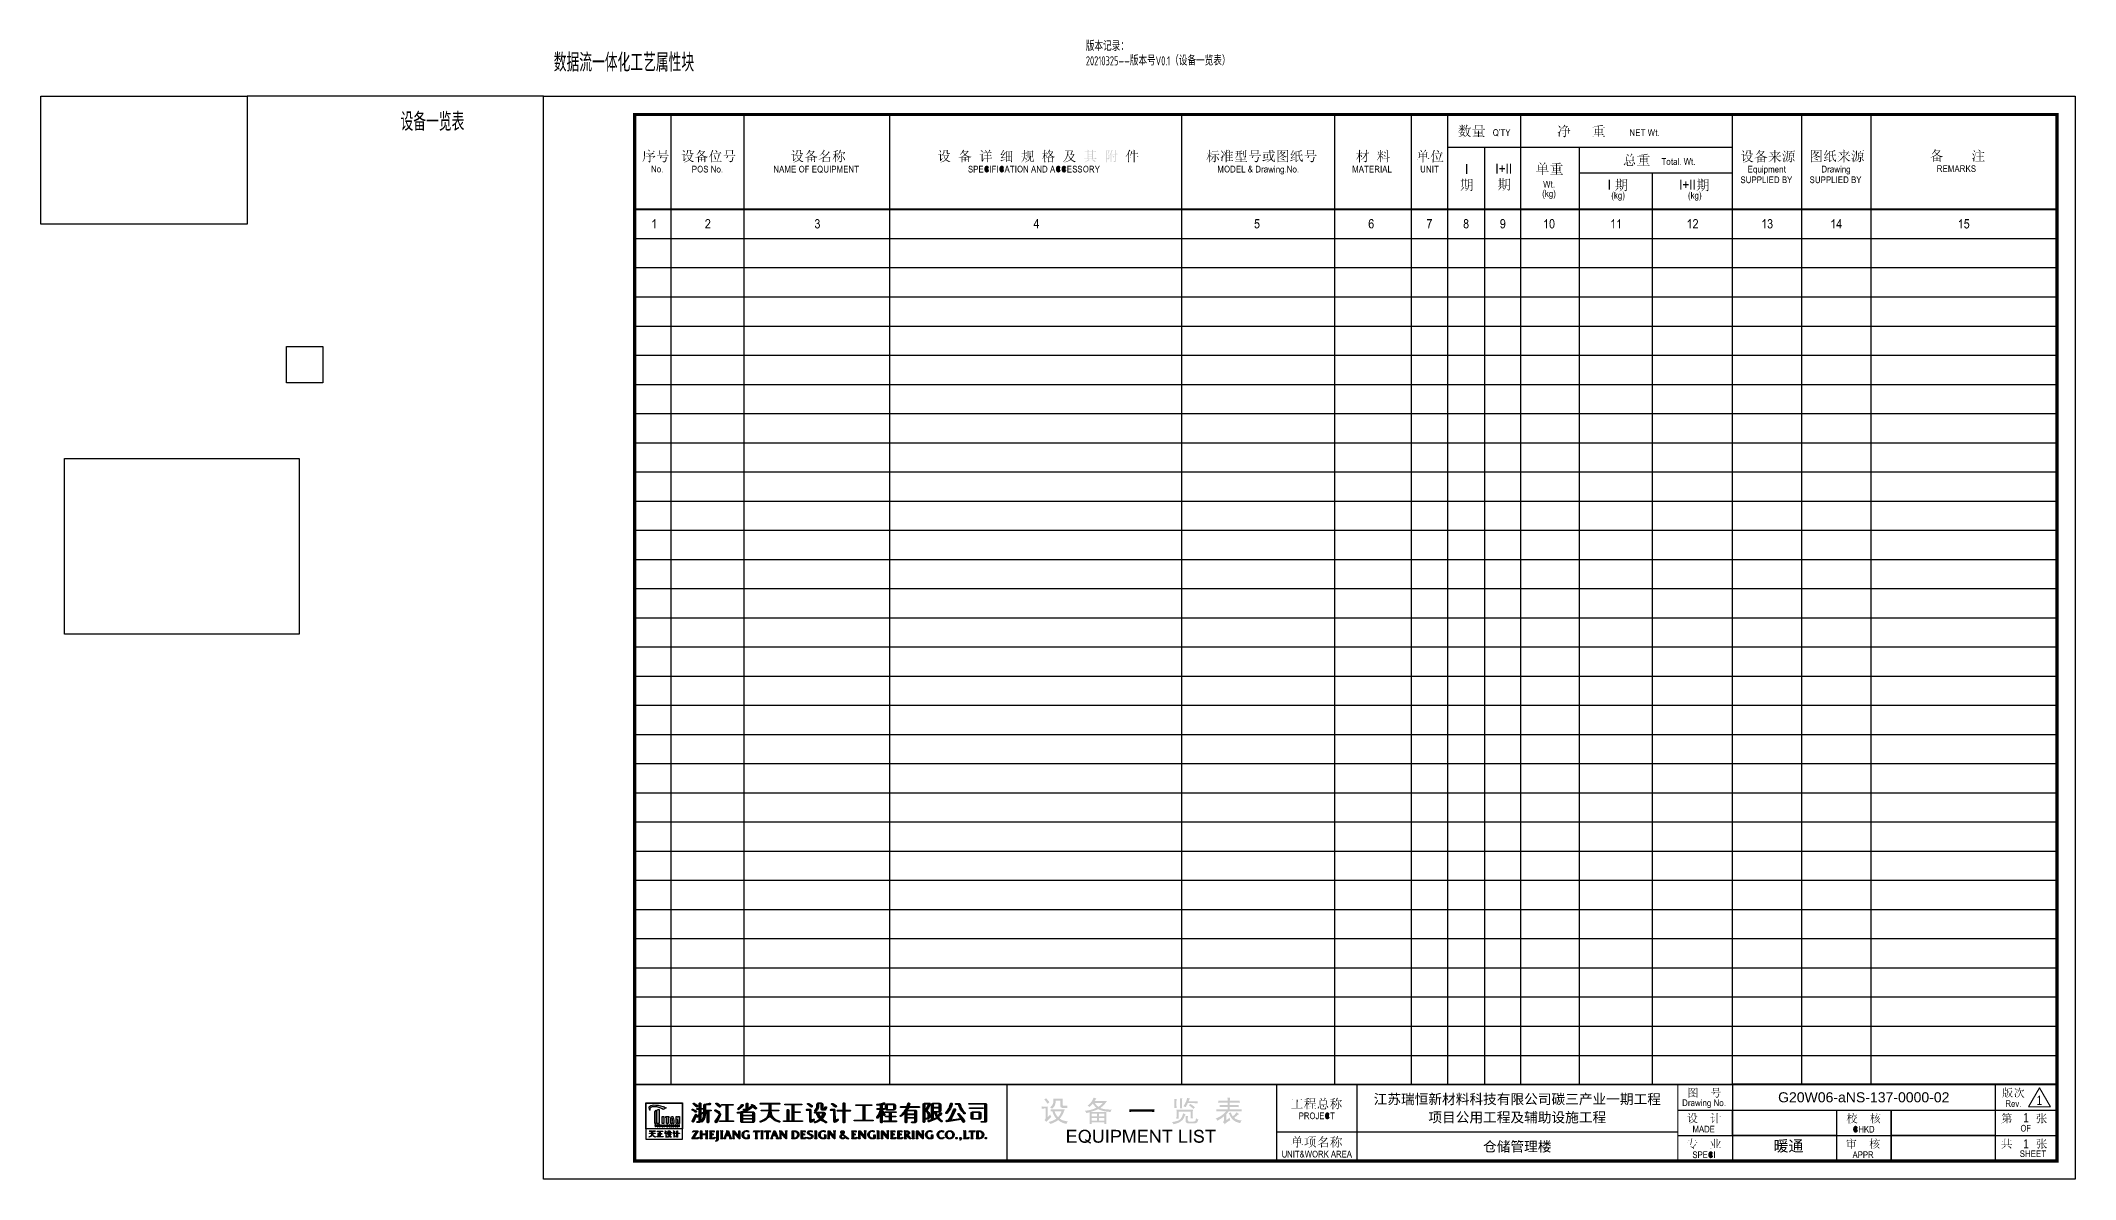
# Model space of a CAD drawing. Header units: millimetres. Extents: x -13522 to 42264, y -29520 to 1704.
import ezdxf
from ezdxf.enums import TextEntityAlignment as Align

# ---------------------------------------------------------------- set-up
doc = ezdxf.new("R2010")
doc.units = ezdxf.units.MM
for name, color, linetype in [('0DataFlow-NsEquipFrame', 30, 'Continuous'), ('0DataFlow-NsRoomArea', 6, 'Continuous'), ('0DataFlow-NsRoomSystemHatch', 7, 'Continuous'), ('0DataFlow-NsText', 2, 'Continuous')]:
    doc.layers.add(name, color=color, linetype=linetype)
doc.styles.add('DataFlow', font='tssdeng.shx', dxfattribs={"width": 0.7, "bigfont": 'hztxt.shx'})
doc.styles.add('TitleText', font='arial.ttf')

msp = doc.modelspace()

# ---------------------------------------------------------------- texts
at = {"layer": '0DataFlow-NsText', "color": 3, "style": 'DataFlow', "width": 0.7}
for s, height, p in [('版本记录：', 250, (15134, 1427)), ('数据流一体化工艺属性块', 500, (545, 857)), ('20210325——版本号V0.1（设备一览表）', 250, (15134, 1027))]:
    msp.add_text(s, height=height, dxfattribs=at).set_placement(p)
at = {"layer": '0DataFlow-NsText', "style": 'DataFlow', "width": 0.7}
msp.add_text('设备一览表', height=500, dxfattribs=at).set_placement((-3656, -768))

# ---------------------------------------------------------------- blocks, each defined once
blk = doc.blocks.new('titanlogo')
h = blk.add_hatch(color=256)
h.paths.add_polyline_path([(-169.14, 11.13), (-168.79, 11), (-168.47, 10.84), (-168.17, 10.68), (-167.39, 11.12), (-167.65, 11.23), (-167.92, 11.34), (-168.19, 11.44), (-168.88, 11.65), (-169.54, 11.8), (-170.16, 11.88), (-170.72, 11.9), (-171.2, 11.86), (-171.59, 11.75), (-171.87, 11.57), (-172.03, 11.34), (-172.06, 11.07), (-171.97, 10.78), (-171.77, 10.48), (-171.83, 10.64), (-171.85, 10.8), (-171.82, 10.94), (-171.59, 11.22), (-171.16, 11.38), (-170.58, 11.42), (-169.89, 11.34)])
h.paths.add_polyline_path([(-169.96, 6.82), (-169.28, 6.82), (-169.28, 10.64), (-169.52, 10.61), (-169.75, 10.57), (-169.96, 10.51)])
h.paths.add_polyline_path([(-170.5, 6.82), (-170.1, 6.82), (-170.1, 10.45), (-170.27, 10.34), (-170.41, 10.21), (-170.5, 10.06)])
h.paths.add_polyline_path([(-168.48, 6.82), (-168.05, 6.82), (-168.05, 8.7), (-168.48, 8.7)])
h.paths.add_polyline_path([(-167.28, 6.82), (-166.84, 6.82), (-166.84, 8.36), (-166.66, 8.36), (-166.66, 8.7), (-166.93, 8.7), (-167.19, 8.7), (-167.46, 8.7), (-167.46, 8.36), (-167.28, 8.36)])
h.paths.add_polyline_path([(-166.2, 6.82), (-165.84, 6.82), (-165.84, 7.11), (-165.63, 7.11), (-165.63, 6.82), (-165.27, 6.82), (-165.27, 7.7), (-165.32, 8.05), (-165.41, 8.39), (-165.56, 8.7), (-165.91, 8.7), (-166.06, 8.39), (-166.15, 8.05), (-166.2, 7.7)])
h.paths.add_polyline_path([(-165.84, 7.45), (-165.84, 7.71), (-165.82, 7.92), (-165.79, 8.11), (-165.74, 8.28), (-165.68, 8.11), (-165.65, 7.92), (-165.63, 7.71), (-165.63, 7.45)], flags=16)
h.paths.add_polyline_path([(-164.67, 6.82), (-164.29, 6.82), (-164.29, 8.06), (-164.22, 7.91), (-164.15, 7.72), (-164.11, 7.54), (-164.11, 6.82), (-163.73, 6.82), (-163.73, 8.7), (-164.11, 8.7), (-164.11, 8.41), (-164.16, 8.51), (-164.23, 8.6), (-164.29, 8.7), (-164.67, 8.7)])
for p, q in [((-172.9, 12.5), (-162.9, 12.5)), ((-172.9, 5.33), (-172.9, 12.5)), ((-172.81, 12.41), (-162.98, 12.41)), ((-172.81, 5.33), (-172.81, 12.41)), ((-172.06, 11.07), (-172.03, 11.34)), ((-172.03, 11.34), (-171.87, 11.57)), ((-171.87, 11.57), (-171.59, 11.75)), ((-171.59, 11.22), (-171.82, 10.94)), ((-171.59, 11.75), (-171.2, 11.86)), ((-171.16, 11.38), (-171.59, 11.22)), ((-171.2, 11.86), (-170.72, 11.9)), ((-170.58, 11.42), (-171.16, 11.38)), ((-170.72, 11.9), (-170.16, 11.88)), ((-169.89, 11.34), (-170.58, 11.42)), ((-170.16, 11.88), (-169.54, 11.8)), ((-169.14, 11.13), (-169.89, 11.34)), ((-169.54, 11.8), (-168.88, 11.65)), ((-168.88, 11.65), (-168.19, 11.44)), ((-168.19, 11.44), (-167.92, 11.34)), ((-167.92, 11.34), (-167.65, 11.23)), ((-167.65, 11.23), (-167.39, 11.12)), ((-162.98, 12.41), (-162.98, 5.33)), ((-162.9, 12.5), (-162.9, 5.33)), ((-158.86, 11.41), (-159.89, 12.27)), ((-159.86, 12.35), (-158.71, 11.55)), ((-158.71, 11.55), (-158.86, 11.41)), ((-158.2, 12.36), (-158.23, 7.18)), ((-157.99, 7.4), (-158.02, 12.37)), ((-156.86, 10.08), (-156.91, 11.92)), ((-156.85, 11.92), (-155.41, 12.07)), ((-155.4, 12.27), (-156.71, 12.03)), ((-156.71, 12.03), (-156.71, 9.89)), ((-155.41, 12.07), (-155.4, 12.27)), ((-152.66, 11.36), (-153.72, 12.29)), ((-153.64, 12.38), (-152.49, 11.55)), ((-152.49, 11.55), (-152.66, 11.36)), ((-152.18, 11.92), (-149.09, 11.92)), ((-150.78, 11.91), (-150.79, 7.41)), ((-150.55, 11.93), (-150.55, 7.45)), ((-146.55, 11.94), (-147.58, 10.87)), ((-147.53, 10.73), (-146.41, 11.82)), ((-144.23, 11.28), (-145.35, 10.47)), ((-145.28, 12.27), (-145.3, 10.59)), ((-145.11, 12.29), (-145.07, 10.57)), ((-142.88, 10.87), (-143.92, 11.85)), ((-143.86, 12.01), (-142.72, 11.05)), ((-141.55, 12.24), (-136.24, 12.24)), ((-139.03, 12.23), (-139.02, 10)), ((-138.74, 9.98), (-138.78, 12.23)), ((-130.27, 12.06), (-134.78, 12.04)), ((-132.68, 7.49), (-132.69, 12.07)), ((-132.52, 12.06), (-132.5, 7.48)), ((-127.53, 11.41), (-128.49, 12.18)), ((-128.44, 12.24), (-127.45, 11.61)), ((-127.45, 11.61), (-127.53, 11.41)), ((-125.88, 12.23), (-126.01, 11.07)), ((-125.67, 12.3), (-125.88, 12.23)), ((-125.82, 10.96), (-125.67, 12.3)), ((-125.63, 12.3), (-124.84, 12.36)), ((-124.84, 12.36), (-124.61, 12.19)), ((-124.76, 10.77), (-124.76, 12.19)), ((-124.57, 12.1), (-124.52, 10.62)), ((-123.68, 11.24), (-123.89, 10.66)), ((-123.74, 10.64), (-123.51, 11.17)), ((-123.51, 11.17), (-123.68, 11.24)), ((-120.92, 11.41), (-121.87, 12.18)), ((-121.82, 12.24), (-120.83, 11.61)), ((-120.83, 11.61), (-120.92, 11.41)), ((-118.75, 7.11), (-118.72, 12.27)), ((-118.57, 12.27), (-118.55, 7.14)), ((-111.11, 11.85), (-115.32, 11.83)), ((-113.24, 7.66), (-113.24, 11.86)), ((-113.06, 11.85), (-113.06, 7.64)), ((-108.41, 12.15), (-109.46, 12.01)), ((-109.46, 12.01), (-109.43, 11.91)), ((-109.43, 11.91), (-108.48, 11.98)), ((-108.48, 11.98), (-107.51, 12.21)), ((-108.45, 7.22), (-108.44, 12.05)), ((-107.64, 12.36), (-108.41, 12.15)), ((-108.26, 12.04), (-108.26, 7.23)), ((-107.51, 12.21), (-107.6, 12.36)), ((-107.05, 11.99), (-107.06, 10.68)), ((-104.89, 12.07), (-106.93, 12.08)), ((-106.89, 12.07), (-106.85, 10.62)), ((-104.84, 10.66), (-104.84, 12.04)), ((-104.7, 11.96), (-104.68, 10.74)), ((-103.02, 11.32), (-98.04, 11.33)), ((-101.52, 10.38), (-100.96, 11.35)), ((-101, 12.26), (-101.28, 11.14)), ((-100.96, 11.35), (-100.82, 12.31)), ((-96.76, 7.31), (-96.76, 12.11)), ((-96.6, 7.29), (-96.6, 12.25)), ((-96.56, 12.23), (-95.28, 12.25)), ((-95.28, 12.21), (-96.04, 10.42)), ((-95.05, 12.11), (-96.02, 10.48)), ((-95.28, 12.25), (-95.05, 12.11)), ((-94.51, 12.15), (-94.51, 7.77)), ((-94.31, 12.25), (-94.31, 7.89)), ((-94.27, 12.29), (-92.48, 12.27)), ((-92.48, 12.27), (-92.24, 12.05)), ((-92.44, 10.08), (-92.38, 12.13)), ((-92.24, 12.05), (-92.24, 10.16)), ((-89.95, 10.52), (-89.53, 11.34)), ((-89.09, 12.07), (-89.61, 10.74)), ((-89.53, 11.34), (-89.27, 12.29)), ((-87.88, 12.17), (-86.96, 12.17)), ((-86.58, 10.68), (-87.1, 12.13)), ((-86.96, 12.17), (-86.64, 11.42)), ((-86.64, 11.42), (-86.29, 10.44)), ((-84.26, 12.23), (-79.92, 12.19)), ((-79.92, 12.19), (-79.64, 12.03)), ((-79.86, 7.31), (-79.78, 12.09)), ((-79.64, 12.03), (-79.62, 7.53)), ((-171.97, 10.78), (-172.06, 11.07)), ((-171.77, 10.48), (-171.97, 10.78)), ((-171.82, 10.94), (-171.85, 10.8)), ((-171.85, 10.8), (-171.83, 10.64)), ((-171.83, 10.64), (-171.77, 10.48)), ((-170.5, 10.06), (-170.41, 10.21)), ((-170.5, 6.82), (-170.5, 10.06)), ((-170.1, 6.82), (-170.5, 6.82)), ((-170.47, 6.37), (-170.44, 6.47)), ((-170.46, 6.38), (-170.47, 6.37)), ((-170.44, 6.39), (-170.46, 6.38)), ((-170.44, 6.47), (-170.01, 6.47)), ((-170.42, 6.4), (-170.44, 6.39)), ((-170.4, 6.4), (-170.42, 6.4)), ((-170.41, 10.21), (-170.27, 10.34)), ((-170.37, 6.4), (-170.4, 6.4)), ((-170.34, 6.4), (-170.37, 6.4)), ((-170.29, 6.4), (-170.34, 6.4)), ((-170.33, 5.86), (-170.31, 5.87)), ((-170.16, 5.86), (-170.33, 5.86)), ((-170.31, 5.87), (-170.3, 5.89)), ((-170.3, 5.9), (-170.29, 5.92)), ((-170.3, 5.89), (-170.3, 5.9)), ((-170.29, 5.97), (-170.29, 6.4)), ((-170.29, 5.94), (-170.29, 5.97)), ((-170.29, 5.92), (-170.29, 5.94)), ((-170.27, 10.34), (-170.1, 10.45)), ((-170.13, 6.4), (-170.19, 6.4)), ((-170.19, 6.4), (-170.19, 5.97)), ((-170.19, 5.97), (-170.19, 5.94)), ((-170.19, 5.94), (-170.19, 5.92)), ((-170.19, 5.92), (-170.19, 5.9)), ((-170.19, 5.9), (-170.18, 5.89)), ((-170.18, 5.89), (-170.17, 5.87)), ((-170.17, 5.87), (-170.16, 5.86)), ((-170.1, 6.4), (-170.13, 6.4)), ((-170.1, 10.45), (-170.1, 6.82)), ((-170.09, 6.4), (-170.1, 6.4)), ((-170.07, 6.4), (-170.09, 6.4)), ((-170.06, 6.39), (-170.07, 6.4)), ((-170.04, 6.38), (-170.06, 6.39)), ((-170.03, 6.37), (-170.04, 6.38)), ((-170.01, 6.47), (-170.03, 6.37)), ((-169.96, 10.51), (-169.75, 10.57)), ((-169.96, 6.82), (-169.96, 10.51)), ((-169.28, 6.82), (-169.96, 6.82)), ((-169.84, 6.46), (-169.85, 6.47)), ((-169.85, 6.47), (-169.68, 6.47)), ((-169.85, 5.86), (-169.84, 5.87)), ((-169.68, 5.86), (-169.85, 5.86)), ((-169.83, 6.45), (-169.84, 6.46)), ((-169.84, 5.87), (-169.83, 5.89)), ((-169.82, 6.43), (-169.83, 6.45)), ((-169.83, 5.89), (-169.82, 5.9)), ((-169.82, 6.41), (-169.82, 6.43)), ((-169.81, 6.39), (-169.82, 6.41)), ((-169.82, 5.92), (-169.81, 5.94)), ((-169.82, 5.9), (-169.82, 5.92)), ((-169.81, 6.36), (-169.81, 6.39)), ((-169.81, 5.97), (-169.81, 6.36)), ((-169.81, 5.94), (-169.81, 5.97)), ((-169.75, 10.57), (-169.52, 10.61)), ((-169.71, 6.41), (-169.72, 6.39)), ((-169.72, 6.39), (-169.72, 6.36)), ((-169.72, 6.36), (-169.72, 5.97)), ((-169.72, 5.97), (-169.72, 5.94)), ((-169.72, 5.94), (-169.71, 5.92)), ((-169.7, 6.45), (-169.71, 6.43)), ((-169.71, 6.43), (-169.71, 6.41)), ((-169.71, 5.92), (-169.71, 5.9)), ((-169.71, 5.9), (-169.7, 5.89)), ((-169.69, 6.46), (-169.7, 6.45)), ((-169.7, 5.89), (-169.69, 5.87)), ((-169.68, 6.47), (-169.69, 6.46)), ((-169.69, 5.87), (-169.68, 5.86)), ((-169.53, 6.37), (-169.5, 6.47)), ((-169.51, 6.38), (-169.53, 6.37)), ((-169.52, 10.61), (-169.28, 10.64)), ((-169.5, 6.39), (-169.51, 6.38)), ((-169.5, 6.47), (-169.06, 6.47)), ((-169.48, 6.4), (-169.5, 6.39)), ((-169.45, 6.4), (-169.48, 6.4)), ((-169.43, 6.4), (-169.45, 6.4)), ((-169.39, 6.4), (-169.43, 6.4)), ((-169.35, 6.4), (-169.39, 6.4)), ((-169.38, 5.86), (-169.37, 5.87)), ((-169.21, 5.86), (-169.38, 5.86)), ((-169.37, 5.87), (-169.36, 5.89)), ((-169.36, 5.89), (-169.35, 5.9)), ((-169.35, 5.97), (-169.35, 6.4)), ((-169.35, 5.94), (-169.35, 5.97)), ((-169.35, 5.92), (-169.35, 5.94)), ((-169.35, 5.9), (-169.35, 5.92)), ((-169.28, 10.64), (-169.28, 6.82)), ((-169.18, 6.4), (-169.25, 6.4)), ((-169.25, 6.4), (-169.25, 5.97)), ((-169.25, 5.97), (-169.25, 5.94)), ((-169.25, 5.94), (-169.25, 5.92)), ((-169.25, 5.92), (-169.24, 5.9)), ((-169.24, 5.9), (-169.23, 5.89)), ((-169.23, 5.89), (-169.23, 5.87)), ((-169.23, 5.87), (-169.21, 5.86)), ((-169.16, 6.4), (-169.18, 6.4)), ((-169.14, 6.4), (-169.16, 6.4)), ((-168.79, 11), (-169.14, 11.13)), ((-169.13, 6.4), (-169.14, 6.4)), ((-169.11, 6.39), (-169.13, 6.4)), ((-169.1, 6.38), (-169.11, 6.39)), ((-169.09, 6.37), (-169.1, 6.38)), ((-169.06, 6.47), (-169.09, 6.37)), ((-169.02, 5.86), (-169.01, 5.87)), ((-168.88, 5.86), (-169.02, 5.86)), ((-169.01, 5.87), (-169, 5.88)), ((-169, 5.88), (-168.99, 5.89)), ((-168.99, 5.89), (-168.98, 5.91)), ((-168.98, 5.91), (-168.97, 5.93)), ((-168.97, 5.93), (-168.96, 5.95)), ((-168.96, 5.95), (-168.79, 6.39)), ((-168.84, 6.09), (-168.9, 5.94)), ((-168.9, 5.94), (-168.9, 5.94)), ((-168.9, 5.94), (-168.9, 5.93)), ((-168.9, 5.93), (-168.9, 5.92)), ((-168.9, 5.92), (-168.9, 5.92)), ((-168.9, 5.92), (-168.9, 5.91)), ((-168.9, 5.91), (-168.9, 5.9)), ((-168.9, 5.9), (-168.9, 5.9)), ((-168.9, 5.9), (-168.9, 5.89)), ((-168.9, 5.89), (-168.9, 5.88)), ((-168.9, 5.88), (-168.89, 5.88)), ((-168.89, 5.88), (-168.88, 5.87)), ((-168.88, 5.87), (-168.88, 5.86)), ((-168.61, 6.09), (-168.84, 6.09)), ((-168.72, 6.39), (-168.81, 6.15)), ((-168.81, 6.15), (-168.63, 6.15)), ((-168.79, 6.46), (-168.8, 6.47)), ((-168.8, 6.47), (-168.66, 6.47)), ((-168.47, 10.84), (-168.79, 11)), ((-168.78, 6.45), (-168.79, 6.46)), ((-168.79, 6.46), (-168.79, 6.46)), ((-168.79, 6.39), (-168.78, 6.4)), ((-168.78, 6.44), (-168.78, 6.45)), ((-168.78, 6.45), (-168.78, 6.45)), ((-168.78, 6.43), (-168.78, 6.44)), ((-168.78, 6.42), (-168.78, 6.43)), ((-168.78, 6.43), (-168.78, 6.43)), ((-168.78, 6.41), (-168.78, 6.42)), ((-168.78, 6.4), (-168.78, 6.41)), ((-168.78, 6.4), (-168.78, 6.4)), ((-168.63, 6.15), (-168.72, 6.39)), ((-168.66, 6.47), (-168.46, 5.96)), ((-168.56, 5.95), (-168.61, 6.09)), ((-168.57, 5.86), (-168.55, 5.88)), ((-168.4, 5.86), (-168.57, 5.86)), ((-168.57, 5.86), (-168.57, 5.86)), ((-168.56, 5.94), (-168.56, 5.95)), ((-168.56, 5.95), (-168.56, 5.95)), ((-168.55, 5.94), (-168.56, 5.94)), ((-168.55, 5.92), (-168.55, 5.94)), ((-168.55, 5.91), (-168.55, 5.92)), ((-168.54, 5.9), (-168.55, 5.91)), ((-168.55, 5.89), (-168.54, 5.9)), ((-168.55, 5.88), (-168.55, 5.89)), ((-168.48, 8.7), (-168.05, 8.7)), ((-168.48, 6.82), (-168.48, 8.7)), ((-168.05, 6.82), (-168.48, 6.82)), ((-168.17, 10.68), (-168.47, 10.84)), ((-168.46, 5.96), (-168.46, 5.94)), ((-168.46, 5.94), (-168.45, 5.92)), ((-168.45, 5.92), (-168.44, 5.9)), ((-168.44, 5.9), (-168.42, 5.89)), ((-168.42, 5.89), (-168.41, 5.87)), ((-168.41, 5.87), (-168.4, 5.86)), ((-168.28, 6.46), (-168.29, 6.47)), ((-168.29, 6.47), (-168.17, 6.47)), ((-168.29, 5.86), (-168.28, 5.87)), ((-168.15, 5.86), (-168.29, 5.86)), ((-168.27, 6.45), (-168.28, 6.46)), ((-168.28, 5.87), (-168.27, 5.89)), ((-168.26, 6.43), (-168.27, 6.45)), ((-168.27, 5.89), (-168.26, 5.9)), ((-168.26, 6.41), (-168.26, 6.43)), ((-168.26, 6.39), (-168.26, 6.41)), ((-168.25, 6.36), (-168.26, 6.39)), ((-168.26, 5.94), (-168.25, 5.97)), ((-168.26, 5.92), (-168.26, 5.94)), ((-168.26, 5.9), (-168.26, 5.92)), ((-168.25, 5.97), (-168.25, 6.36)), ((-167.87, 5.94), (-168.19, 6.34)), ((-168.19, 6.34), (-168.19, 5.97)), ((-168.19, 5.97), (-168.19, 5.94)), ((-168.19, 5.94), (-168.18, 5.92)), ((-168.18, 5.92), (-168.18, 5.9)), ((-168.18, 5.9), (-168.17, 5.89)), ((-167.39, 11.12), (-168.17, 10.68)), ((-168.17, 6.47), (-167.81, 6.01)), ((-168.17, 5.89), (-168.16, 5.87)), ((-168.16, 5.87), (-168.15, 5.86)), ((-168.05, 8.7), (-168.05, 6.82)), ((-167.84, 5.91), (-167.87, 5.94)), ((-167.83, 6.46), (-167.84, 6.47)), ((-167.84, 6.47), (-167.7, 6.47)), ((-167.82, 5.88), (-167.84, 5.91)), ((-167.82, 6.45), (-167.83, 6.46)), ((-167.81, 6.43), (-167.82, 6.45)), ((-167.8, 5.87), (-167.82, 5.88)), ((-167.81, 6.41), (-167.81, 6.43)), ((-167.81, 6.39), (-167.81, 6.41)), ((-167.81, 6.36), (-167.81, 6.39)), ((-167.81, 6.01), (-167.81, 6.36)), ((-167.78, 5.86), (-167.8, 5.87)), ((-167.76, 5.85), (-167.78, 5.86)), ((-167.74, 5.85), (-167.76, 5.85)), ((-167.73, 6.43), (-167.74, 6.41)), ((-167.74, 6.41), (-167.74, 6.39)), ((-167.74, 6.39), (-167.74, 6.36)), ((-167.74, 6.36), (-167.74, 5.85)), ((-167.72, 6.45), (-167.73, 6.43)), ((-167.71, 6.46), (-167.72, 6.45)), ((-167.7, 6.47), (-167.71, 6.46)), ((-167.46, 8.36), (-167.46, 8.7)), ((-167.46, 8.7), (-167.19, 8.7)), ((-167.28, 8.36), (-167.46, 8.36)), ((-167.29, 6.46), (-167.31, 6.47)), ((-167.31, 6.47), (-167.09, 6.47)), ((-167.31, 5.86), (-167.29, 5.87)), ((-167.12, 5.86), (-167.31, 5.86)), ((-167.29, 6.45), (-167.29, 6.46)), ((-167.28, 6.43), (-167.29, 6.45)), ((-167.29, 5.89), (-167.28, 5.9)), ((-167.29, 5.87), (-167.29, 5.89)), ((-167.28, 6.82), (-167.28, 8.36)), ((-166.84, 6.82), (-167.28, 6.82)), ((-167.27, 6.42), (-167.28, 6.43)), ((-167.28, 5.9), (-167.27, 5.92)), ((-167.27, 6.39), (-167.27, 6.42)), ((-167.27, 6.36), (-167.27, 6.39)), ((-167.27, 5.97), (-167.27, 6.36)), ((-167.27, 5.94), (-167.27, 5.97)), ((-167.27, 5.92), (-167.27, 5.94)), ((-167.19, 8.7), (-166.93, 8.7)), ((-167.16, 6.4), (-167.17, 6.39)), ((-167.17, 6.39), (-167.17, 5.93)), ((-167.17, 5.93), (-167.15, 5.93)), ((-167.14, 6.4), (-167.16, 6.4)), ((-167.15, 5.93), (-167.13, 5.93)), ((-167.13, 6.4), (-167.14, 6.4)), ((-167.11, 6.41), (-167.13, 6.4)), ((-167.13, 5.93), (-167.12, 5.93)), ((-167.12, 5.93), (-167.1, 5.93)), ((-167.05, 5.86), (-167.12, 5.86)), ((-167.1, 6.41), (-167.11, 6.41)), ((-167.08, 6.41), (-167.1, 6.41)), ((-167.1, 5.93), (-167.09, 5.92)), ((-167.09, 6.47), (-167.04, 6.47)), ((-167.09, 5.92), (-167.08, 5.92)), ((-167.01, 6.4), (-167.08, 6.41)), ((-167.08, 5.92), (-167.01, 5.93)), ((-166.99, 5.87), (-167.05, 5.86)), ((-167.04, 6.47), (-166.99, 6.46)), ((-166.96, 6.38), (-167.01, 6.4)), ((-167.01, 5.93), (-166.96, 5.95)), ((-166.99, 6.46), (-166.95, 6.45)), ((-166.94, 5.88), (-166.99, 5.87)), ((-166.91, 6.34), (-166.96, 6.38)), ((-166.96, 5.95), (-166.91, 5.99)), ((-166.95, 6.45), (-166.92, 6.44)), ((-166.9, 5.9), (-166.94, 5.88)), ((-166.93, 8.7), (-166.66, 8.7)), ((-166.92, 6.44), (-166.88, 6.42)), ((-166.87, 6.29), (-166.91, 6.34)), ((-166.91, 5.99), (-166.87, 6.04)), ((-166.86, 5.93), (-166.9, 5.9)), ((-166.88, 6.42), (-166.85, 6.4)), ((-166.85, 6.23), (-166.87, 6.29)), ((-166.87, 6.04), (-166.85, 6.1)), ((-166.82, 5.96), (-166.86, 5.93)), ((-166.85, 6.4), (-166.82, 6.37)), ((-166.84, 6.17), (-166.85, 6.23)), ((-166.85, 6.1), (-166.84, 6.17)), ((-166.66, 8.36), (-166.84, 8.36)), ((-166.84, 8.36), (-166.84, 6.82)), ((-166.82, 6.37), (-166.79, 6.34)), ((-166.8, 5.99), (-166.82, 5.96)), ((-166.78, 6.02), (-166.8, 5.99)), ((-166.79, 6.34), (-166.77, 6.3)), ((-166.76, 6.06), (-166.78, 6.02)), ((-166.77, 6.3), (-166.75, 6.26)), ((-166.75, 6.09), (-166.76, 6.06)), ((-166.75, 6.26), (-166.74, 6.22)), ((-166.74, 6.13), (-166.75, 6.09)), ((-166.74, 6.22), (-166.74, 6.17)), ((-166.74, 6.17), (-166.74, 6.13)), ((-166.66, 8.7), (-166.66, 8.36)), ((-166.55, 6.46), (-166.56, 6.47)), ((-166.56, 6.47), (-166.23, 6.47)), ((-166.56, 5.86), (-166.55, 5.87)), ((-166.19, 5.86), (-166.56, 5.86)), ((-166.54, 6.45), (-166.55, 6.46)), ((-166.55, 5.87), (-166.54, 5.89)), ((-166.53, 6.43), (-166.54, 6.45)), ((-166.54, 5.89), (-166.53, 5.9)), ((-166.53, 6.41), (-166.53, 6.43)), ((-166.53, 6.39), (-166.53, 6.41)), ((-166.52, 6.36), (-166.53, 6.39)), ((-166.53, 5.94), (-166.52, 5.97)), ((-166.53, 5.92), (-166.53, 5.94)), ((-166.53, 5.9), (-166.53, 5.92)), ((-166.52, 5.97), (-166.52, 6.36)), ((-166.41, 6.4), (-166.43, 6.4)), ((-166.43, 6.4), (-166.43, 6.22)), ((-166.43, 6.22), (-166.28, 6.22)), ((-166.37, 6.16), (-166.43, 6.16)), ((-166.43, 6.16), (-166.43, 5.94)), ((-166.43, 5.94), (-166.41, 5.94)), ((-166.39, 6.4), (-166.41, 6.4)), ((-166.41, 5.94), (-166.39, 5.93)), ((-166.38, 6.41), (-166.39, 6.4)), ((-166.39, 5.93), (-166.37, 5.93)), ((-166.36, 6.41), (-166.38, 6.41)), ((-166.35, 6.16), (-166.37, 6.16)), ((-166.37, 5.93), (-166.35, 5.93)), ((-166.35, 6.41), (-166.36, 6.41)), ((-166.34, 6.41), (-166.35, 6.41)), ((-166.32, 6.16), (-166.35, 6.16)), ((-166.35, 5.93), (-166.33, 5.93)), ((-166.32, 6.41), (-166.34, 6.41)), ((-166.33, 5.93), (-166.32, 5.93)), ((-166.29, 6.4), (-166.32, 6.41)), ((-166.31, 6.15), (-166.32, 6.16)), ((-166.32, 5.93), (-166.29, 5.93)), ((-166.3, 6.15), (-166.31, 6.15)), ((-166.29, 6.14), (-166.3, 6.15)), ((-166.28, 6.4), (-166.29, 6.4)), ((-166.28, 6.14), (-166.29, 6.14)), ((-166.29, 5.93), (-166.26, 5.93)), ((-166.26, 6.39), (-166.28, 6.4)), ((-166.28, 6.22), (-166.28, 6.14)), ((-166.24, 6.39), (-166.26, 6.39)), ((-166.26, 5.93), (-166.23, 5.94)), ((-166.23, 6.37), (-166.24, 6.39)), ((-166.23, 6.47), (-166.23, 6.37)), ((-166.23, 5.94), (-166.2, 5.95)), ((-166.2, 7.7), (-166.15, 8.05)), ((-166.2, 6.82), (-166.2, 7.7)), ((-165.84, 6.82), (-166.2, 6.82)), ((-166.2, 5.95), (-166.17, 5.96)), ((-166.15, 5.98), (-166.19, 5.86)), ((-166.17, 5.96), (-166.15, 5.98)), ((-166.15, 8.05), (-166.06, 8.39)), ((-166.06, 8.39), (-165.91, 8.7)), ((-166, 5.87), (-166.03, 5.98)), ((-166.03, 5.98), (-165.99, 5.96)), ((-166.01, 6.32), (-166, 6.37)), ((-166, 6.29), (-166.01, 6.32)), ((-166, 6.37), (-165.98, 6.41)), ((-165.99, 6.26), (-166, 6.29)), ((-165.97, 5.86), (-166, 5.87)), ((-165.97, 6.23), (-165.99, 6.26)), ((-165.99, 5.96), (-165.96, 5.95)), ((-165.98, 6.41), (-165.94, 6.44)), ((-165.94, 6.21), (-165.97, 6.23)), ((-165.94, 5.86), (-165.97, 5.86)), ((-165.96, 5.95), (-165.92, 5.93)), ((-165.94, 6.44), (-165.9, 6.46)), ((-165.9, 6.18), (-165.94, 6.21)), ((-165.91, 5.85), (-165.94, 5.86)), ((-165.92, 5.93), (-165.89, 5.92)), ((-165.91, 8.7), (-165.56, 8.7)), ((-165.88, 5.85), (-165.91, 5.85)), ((-165.9, 6.46), (-165.84, 6.48)), ((-165.89, 6.38), (-165.9, 6.36)), ((-165.9, 6.36), (-165.9, 6.34)), ((-165.9, 6.34), (-165.9, 6.32)), ((-165.9, 6.32), (-165.89, 6.3)), ((-165.85, 6.15), (-165.9, 6.18)), ((-165.87, 6.4), (-165.89, 6.38)), ((-165.89, 6.3), (-165.88, 6.28)), ((-165.89, 5.92), (-165.86, 5.92)), ((-165.88, 6.28), (-165.86, 6.27)), ((-165.86, 5.84), (-165.88, 5.85)), ((-165.85, 6.41), (-165.87, 6.4)), ((-165.86, 6.27), (-165.82, 6.24)), ((-165.86, 5.92), (-165.82, 5.91)), ((-165.84, 5.84), (-165.86, 5.84)), ((-165.82, 6.42), (-165.85, 6.41)), ((-165.84, 6.14), (-165.85, 6.15)), ((-165.82, 7.92), (-165.84, 7.71)), ((-165.84, 7.71), (-165.84, 7.45)), ((-165.84, 7.45), (-165.63, 7.45)), ((-165.63, 7.11), (-165.84, 7.11)), ((-165.84, 7.11), (-165.84, 6.82)), ((-165.84, 6.48), (-165.78, 6.48)), ((-165.83, 6.14), (-165.84, 6.14)), ((-165.77, 5.85), (-165.84, 5.84)), ((-165.81, 6.13), (-165.83, 6.14)), ((-165.79, 8.11), (-165.82, 7.92)), ((-165.79, 6.42), (-165.82, 6.42)), ((-165.82, 6.24), (-165.77, 6.22)), ((-165.82, 5.91), (-165.79, 5.92)), ((-165.76, 6.1), (-165.81, 6.13)), ((-165.74, 8.28), (-165.79, 8.11)), ((-165.76, 6.42), (-165.79, 6.42)), ((-165.79, 5.92), (-165.75, 5.93)), ((-165.78, 6.48), (-165.76, 6.48)), ((-165.77, 6.22), (-165.76, 6.22)), ((-165.71, 5.87), (-165.77, 5.85)), ((-165.76, 6.48), (-165.74, 6.48)), ((-165.73, 6.41), (-165.76, 6.42)), ((-165.76, 6.22), (-165.76, 6.21)), ((-165.76, 6.21), (-165.75, 6.21)), ((-165.72, 6.08), (-165.76, 6.1)), ((-165.75, 6.21), (-165.71, 6.19)), ((-165.75, 5.93), (-165.72, 5.94)), ((-165.68, 8.11), (-165.74, 8.28)), ((-165.74, 6.48), (-165.71, 6.48)), ((-165.71, 6.41), (-165.73, 6.41)), ((-165.7, 6.06), (-165.72, 6.08)), ((-165.72, 5.94), (-165.7, 5.96)), ((-165.71, 6.48), (-165.69, 6.48)), ((-165.68, 6.4), (-165.71, 6.41)), ((-165.71, 6.19), (-165.67, 6.17)), ((-165.66, 5.9), (-165.71, 5.87)), ((-165.7, 6.05), (-165.7, 6.06)), ((-165.69, 6.04), (-165.7, 6.05)), ((-165.7, 5.96), (-165.69, 5.98)), ((-165.69, 6.48), (-165.66, 6.47)), ((-165.69, 6.03), (-165.69, 6.04)), ((-165.69, 6.04), (-165.69, 6.04)), ((-165.69, 6.02), (-165.69, 6.03)), ((-165.69, 6.01), (-165.69, 6.02)), ((-165.69, 5.98), (-165.69, 6.01)), ((-165.65, 7.92), (-165.68, 8.11)), ((-165.66, 6.38), (-165.68, 6.4)), ((-165.67, 6.17), (-165.64, 6.15)), ((-165.66, 6.47), (-165.63, 6.47)), ((-165.63, 6.36), (-165.66, 6.38)), ((-165.62, 5.94), (-165.66, 5.9)), ((-165.63, 7.71), (-165.65, 7.92)), ((-165.64, 6.15), (-165.62, 6.13)), ((-165.63, 7.45), (-165.63, 7.71)), ((-165.63, 6.82), (-165.63, 7.11)), ((-165.27, 6.82), (-165.63, 6.82)), ((-165.63, 6.47), (-165.63, 6.36)), ((-165.62, 6.13), (-165.61, 6.12)), ((-165.59, 5.98), (-165.62, 5.94)), ((-165.61, 6.12), (-165.6, 6.1)), ((-165.6, 6.1), (-165.59, 6.08)), ((-165.59, 6.08), (-165.59, 6.05)), ((-165.59, 6.05), (-165.58, 6.03)), ((-165.58, 6.03), (-165.59, 5.98)), ((-165.56, 8.7), (-165.41, 8.39)), ((-165.41, 8.39), (-165.32, 8.05)), ((-165.4, 6.46), (-165.41, 6.47)), ((-165.41, 6.47), (-165.24, 6.47)), ((-165.41, 5.86), (-165.4, 5.87)), ((-165.24, 5.86), (-165.41, 5.86)), ((-165.39, 6.45), (-165.4, 6.46)), ((-165.4, 5.87), (-165.39, 5.89)), ((-165.38, 6.43), (-165.39, 6.45)), ((-165.39, 5.89), (-165.38, 5.9)), ((-165.38, 6.41), (-165.38, 6.43)), ((-165.38, 6.39), (-165.38, 6.41)), ((-165.37, 6.36), (-165.38, 6.39)), ((-165.38, 5.94), (-165.37, 5.97)), ((-165.38, 5.92), (-165.38, 5.94)), ((-165.38, 5.9), (-165.38, 5.92)), ((-165.37, 5.97), (-165.37, 6.36)), ((-165.32, 8.05), (-165.27, 7.7)), ((-165.27, 6.43), (-165.28, 6.41)), ((-165.28, 6.41), (-165.28, 6.39)), ((-165.28, 6.39), (-165.28, 6.36)), ((-165.28, 6.36), (-165.28, 5.97)), ((-165.28, 5.97), (-165.28, 5.94)), ((-165.28, 5.94), (-165.28, 5.92)), ((-165.28, 5.92), (-165.27, 5.9)), ((-165.27, 7.7), (-165.27, 6.82)), ((-165.26, 6.45), (-165.27, 6.43)), ((-165.27, 5.9), (-165.26, 5.89)), ((-165.25, 6.46), (-165.26, 6.45)), ((-165.26, 5.89), (-165.25, 5.87)), ((-165.24, 6.47), (-165.25, 6.46)), ((-165.25, 5.87), (-165.24, 5.86)), ((-165.06, 6.21), (-165.05, 6.25)), ((-165.06, 6.16), (-165.06, 6.21)), ((-165.06, 6.11), (-165.06, 6.16)), ((-165.05, 6.06), (-165.06, 6.11)), ((-165.05, 6.25), (-165.04, 6.29)), ((-165.03, 6.01), (-165.05, 6.06)), ((-165.04, 6.29), (-165.02, 6.33)), ((-165, 5.96), (-165.03, 6.01)), ((-165.02, 6.33), (-164.99, 6.37)), ((-164.96, 5.93), (-165, 5.96)), ((-164.99, 6.37), (-164.96, 6.4)), ((-164.96, 6.4), (-164.93, 6.43)), ((-164.95, 6.24), (-164.96, 6.17)), ((-164.96, 6.17), (-164.95, 6.1)), ((-164.92, 5.9), (-164.96, 5.93)), ((-164.93, 6.3), (-164.95, 6.24)), ((-164.95, 6.1), (-164.93, 6.03)), ((-164.93, 6.43), (-164.89, 6.45)), ((-164.89, 6.35), (-164.93, 6.3)), ((-164.93, 6.03), (-164.89, 5.98)), ((-164.89, 5.88), (-164.92, 5.9)), ((-164.89, 6.45), (-164.85, 6.46)), ((-164.85, 6.39), (-164.89, 6.35)), ((-164.89, 5.98), (-164.84, 5.94)), ((-164.86, 5.87), (-164.89, 5.88)), ((-164.83, 5.86), (-164.86, 5.87)), ((-164.85, 6.46), (-164.81, 6.48)), ((-164.79, 6.41), (-164.85, 6.39)), ((-164.84, 5.94), (-164.78, 5.92)), ((-164.79, 5.85), (-164.83, 5.86)), ((-164.81, 6.48), (-164.77, 6.48)), ((-164.72, 6.42), (-164.79, 6.41)), ((-164.75, 5.85), (-164.79, 5.85)), ((-164.78, 5.92), (-164.71, 5.91)), ((-164.77, 6.48), (-164.72, 6.49)), ((-164.71, 5.85), (-164.75, 5.85)), ((-164.72, 6.49), (-164.7, 6.49)), ((-164.7, 6.42), (-164.72, 6.42)), ((-164.71, 5.91), (-164.69, 5.91)), ((-164.68, 5.85), (-164.71, 5.85)), ((-164.7, 6.49), (-164.67, 6.48)), ((-164.67, 6.41), (-164.7, 6.42)), ((-164.69, 5.91), (-164.67, 5.92)), ((-164.65, 5.85), (-164.68, 5.85)), ((-164.67, 8.7), (-164.29, 8.7)), ((-164.67, 6.82), (-164.67, 8.7)), ((-164.29, 6.82), (-164.67, 6.82)), ((-164.67, 6.48), (-164.65, 6.48)), ((-164.65, 6.41), (-164.67, 6.41)), ((-164.67, 5.92), (-164.65, 5.92)), ((-164.65, 6.48), (-164.62, 6.48)), ((-164.62, 6.4), (-164.65, 6.41)), ((-164.65, 5.92), (-164.63, 5.92)), ((-164.62, 5.85), (-164.65, 5.85)), ((-164.61, 6.16), (-164.63, 6.17)), ((-164.63, 6.17), (-164.51, 6.17)), ((-164.63, 5.92), (-164.61, 5.93)), ((-164.62, 6.48), (-164.6, 6.47)), ((-164.59, 6.39), (-164.62, 6.4)), ((-164.58, 5.86), (-164.62, 5.85)), ((-164.6, 6.15), (-164.61, 6.16)), ((-164.61, 5.93), (-164.59, 5.93)), ((-164.6, 6.47), (-164.57, 6.47)), ((-164.6, 6.13), (-164.6, 6.15)), ((-164.59, 6.11), (-164.6, 6.13)), ((-164.57, 6.37), (-164.59, 6.39)), ((-164.59, 6.09), (-164.59, 6.11)), ((-164.59, 6.06), (-164.59, 6.09)), ((-164.59, 5.93), (-164.59, 6.06)), ((-164.54, 5.86), (-164.58, 5.86)), ((-164.57, 6.47), (-164.57, 6.37)), ((-164.51, 5.87), (-164.54, 5.86)), ((-164.51, 6.17), (-164.51, 5.87)), ((-164.31, 6.46), (-164.32, 6.47)), ((-164.32, 6.47), (-164.2, 6.47)), ((-164.32, 5.86), (-164.31, 5.87)), ((-164.18, 5.86), (-164.32, 5.86)), ((-164.3, 6.45), (-164.31, 6.46)), ((-164.31, 5.87), (-164.3, 5.89)), ((-164.29, 6.43), (-164.3, 6.45)), ((-164.3, 5.89), (-164.29, 5.9)), ((-164.29, 8.7), (-164.23, 8.6)), ((-164.22, 7.91), (-164.29, 8.06)), ((-164.29, 8.06), (-164.29, 6.82)), ((-164.29, 6.41), (-164.29, 6.43)), ((-164.28, 6.39), (-164.29, 6.41)), ((-164.29, 5.92), (-164.28, 5.94)), ((-164.29, 5.9), (-164.29, 5.92)), ((-164.28, 6.36), (-164.28, 6.39)), ((-164.28, 5.97), (-164.28, 6.36)), ((-164.28, 5.94), (-164.28, 5.97)), ((-164.23, 8.6), (-164.16, 8.51)), ((-164.15, 7.72), (-164.22, 7.91)), ((-163.9, 5.94), (-164.22, 6.34)), ((-164.22, 6.34), (-164.22, 5.97)), ((-164.22, 5.97), (-164.22, 5.94)), ((-164.22, 5.94), (-164.21, 5.92)), ((-164.21, 5.92), (-164.21, 5.9)), ((-164.21, 5.9), (-164.2, 5.89)), ((-164.2, 6.47), (-163.83, 6.01)), ((-164.2, 5.89), (-164.19, 5.87)), ((-164.19, 5.87), (-164.18, 5.86)), ((-164.16, 8.51), (-164.11, 8.41)), ((-164.11, 7.54), (-164.15, 7.72)), ((-164.11, 8.41), (-164.11, 8.7)), ((-164.11, 8.7), (-163.73, 8.7)), ((-164.11, 6.82), (-164.11, 7.54)), ((-163.73, 6.82), (-164.11, 6.82)), ((-163.87, 5.91), (-163.9, 5.94)), ((-163.86, 6.46), (-163.87, 6.47)), ((-163.87, 6.47), (-163.73, 6.47)), ((-163.85, 5.88), (-163.87, 5.91)), ((-163.85, 6.45), (-163.86, 6.46)), ((-163.84, 6.43), (-163.85, 6.45)), ((-163.83, 5.87), (-163.85, 5.88)), ((-163.84, 6.41), (-163.84, 6.43)), ((-163.84, 6.39), (-163.84, 6.41)), ((-163.83, 6.36), (-163.84, 6.39)), ((-163.83, 6.01), (-163.83, 6.36)), ((-163.81, 5.86), (-163.83, 5.87)), ((-163.79, 5.85), (-163.81, 5.86)), ((-163.77, 5.85), (-163.79, 5.85)), ((-163.76, 6.41), (-163.77, 6.39)), ((-163.77, 6.39), (-163.77, 6.36)), ((-163.77, 6.36), (-163.77, 5.85)), ((-163.75, 6.45), (-163.76, 6.43)), ((-163.76, 6.43), (-163.76, 6.41)), ((-163.74, 6.46), (-163.75, 6.45)), ((-163.73, 6.47), (-163.74, 6.46)), ((-163.73, 8.7), (-163.73, 6.82)), ((-159.26, 10), (-160.2, 10.59)), ((-160.11, 7.49), (-159.2, 9.28)), ((-159.87, 7.38), (-160.11, 7.49)), ((-160.1, 10.66), (-159.15, 10.18)), ((-159.14, 9.27), (-159.87, 7.38)), ((-159.15, 10.18), (-159.26, 10)), ((-158.96, 8.82), (-157.37, 9.73)), ((-158.79, 8.68), (-158.96, 8.82)), ((-158.93, 10.8), (-157.34, 10.85)), ((-158.82, 7.23), (-158.07, 7.23)), ((-157.31, 9.68), (-158.79, 8.68)), ((-158.23, 7.18), (-157.99, 7.4)), ((-157.57, 7.4), (-157.06, 8.49)), ((-157.48, 7.34), (-157.57, 7.4)), ((-156.96, 8.28), (-157.48, 7.34)), ((-157.06, 8.49), (-156.86, 10.08)), ((-156.71, 9.89), (-156.96, 8.28)), ((-156.82, 10.37), (-155.12, 10.37)), ((-156.01, 7.22), (-155.99, 10.38)), ((-155.79, 7.23), (-156.01, 7.22)), ((-155.82, 10.36), (-155.79, 7.23)), ((-152.94, 9.68), (-153.97, 10.39)), ((-153.89, 10.5), (-152.84, 9.89)), ((-153.79, 7.32), (-152.58, 9.41)), ((-153.54, 7.15), (-153.79, 7.32)), ((-152.53, 9.35), (-153.54, 7.15)), ((-152.84, 9.89), (-152.94, 9.68)), ((-152.55, 7.41), (-148.98, 7.45)), ((-147.62, 9.77), (-145.83, 10.14)), ((-146.63, 10), (-147.62, 9.77)), ((-147.58, 10.87), (-147.53, 10.73)), ((-146.79, 7.49), (-146.77, 9.93)), ((-146.6, 7.26), (-146.79, 7.49)), ((-146.67, 8.12), (-143.35, 8.12)), ((-143.39, 9.03), (-146.65, 8.98)), ((-145.35, 10.47), (-146.63, 10)), ((-146.6, 9.96), (-146.6, 7.26)), ((-146.6, 9.93), (-143.62, 9.94)), ((-146.55, 7.16), (-143.56, 7.21)), ((-146.02, 10.66), (-145.21, 10.71)), ((-145.83, 10.14), (-144.07, 11.12)), ((-143.62, 9.94), (-143.28, 9.73)), ((-143.53, 7.23), (-143.49, 9.86)), ((-143.3, 7.35), (-143.53, 7.23)), ((-143.28, 9.73), (-143.3, 7.35)), ((-142.72, 11.05), (-142.88, 10.87)), ((-140.12, 8.01), (-141.5, 7.37)), ((-141.5, 7.37), (-141.47, 7.26)), ((-141.47, 7.26), (-140.24, 7.83)), ((-141.2, 10.36), (-136.62, 10.35)), ((-140.24, 7.83), (-139.32, 8.66)), ((-139.34, 8.9), (-140.12, 8.01)), ((-139.02, 10), (-139.34, 8.9)), ((-139.32, 8.66), (-138.74, 9.98)), ((-139.02, 10.01), (-138.64, 8.77)), ((-138.64, 9.09), (-138.78, 9.75)), ((-138.06, 8.32), (-138.64, 9.09)), ((-138.64, 8.77), (-138.08, 8.17)), ((-138.08, 8.17), (-137.34, 7.66)), ((-137.3, 7.75), (-138.06, 8.32)), ((-137.34, 7.66), (-136.4, 7.29)), ((-136.35, 7.36), (-137.3, 7.75)), ((-136.4, 7.29), (-136.35, 7.36)), ((-135.08, 7.44), (-130.08, 7.47)), ((-134.11, 10.53), (-134.11, 7.53)), ((-133.94, 10.53), (-133.94, 7.52)), ((-132.6, 9.9), (-130.71, 9.93)), ((-128.86, 10.54), (-127.74, 10.52)), ((-127.96, 7.52), (-127.93, 10.52)), ((-127.74, 7.34), (-127.96, 7.52)), ((-127.74, 10.52), (-127.73, 7.53)), ((-126.99, 7.7), (-127.74, 7.34)), ((-127.69, 7.46), (-126.9, 7.81)), ((-126.9, 7.81), (-126.99, 7.7)), ((-124.74, 8.1), (-126.53, 7.13)), ((-126.01, 11.07), (-126.47, 10.3)), ((-126.47, 9.75), (-124.21, 9.77)), ((-126.41, 10.22), (-125.82, 10.96)), ((-125.92, 9.37), (-125.01, 7.99)), ((-124.86, 8.25), (-125.75, 7.53)), ((-125.63, 9.43), (-124.99, 8.19)), ((-125.01, 7.99), (-123.53, 7.1)), ((-123.47, 7.19), (-124.9, 8.12)), ((-124.21, 9.65), (-124.86, 8.25)), ((-124.52, 10.62), (-124.76, 10.77)), ((-123.95, 9.58), (-124.74, 8.1)), ((-124.5, 10.58), (-123.74, 10.64)), ((-124.21, 9.77), (-123.95, 9.58)), ((-123.53, 7.1), (-123.47, 7.19)), ((-122.25, 10.54), (-121.12, 10.52)), ((-121.35, 7.52), (-121.31, 10.52)), ((-121.12, 7.34), (-121.35, 7.52)), ((-121.12, 10.52), (-121.14, 7.47)), ((-120.37, 7.7), (-121.12, 7.34)), ((-121.07, 7.46), (-120.29, 7.81)), ((-120.44, 10.37), (-116.94, 10.32)), ((-120.29, 7.81), (-120.37, 7.7)), ((-115.66, 7.62), (-110.66, 7.65)), ((-109.03, 9.23), (-109.5, 8.48)), ((-109.5, 8.48), (-109.47, 8.4)), ((-109.47, 8.4), (-108.85, 9.23)), ((-109.46, 10.81), (-107.56, 10.81)), ((-108.47, 10.66), (-109.03, 9.23)), ((-108.85, 9.23), (-108.29, 10.44)), ((-108.26, 7.23), (-108.45, 7.22)), ((-107.59, 9.12), (-108.39, 10.35)), ((-108.28, 10.65), (-107.51, 9.16)), ((-107.61, 7.39), (-104.28, 7.41)), ((-107.51, 9.16), (-107.59, 9.12)), ((-107.29, 9.93), (-104.51, 9.93)), ((-107.13, 8.72), (-104.52, 8.7)), ((-106.89, 10.57), (-104.91, 10.57)), ((-105.98, 9.91), (-105.98, 7.41)), ((-105.77, 9.93), (-105.77, 7.43)), ((-102.64, 9.24), (-103.06, 8.91)), ((-101.86, 10.14), (-102.64, 9.24)), ((-102.5, 9.31), (-101.52, 10.38)), ((-101.28, 11.14), (-101.86, 10.14)), ((-101.7, 10.22), (-101.7, 7.11)), ((-101.62, 10.41), (-99.1, 10.39)), ((-101.57, 9.34), (-98.92, 9.34)), ((-101.54, 10.33), (-101.54, 7.14)), ((-101.54, 8.38), (-99, 8.38)), ((-99.06, 7.17), (-100.02, 7.11)), ((-99.1, 10.39), (-98.89, 10.22)), ((-99.08, 10.31), (-99.06, 7.17)), ((-98.89, 10.22), (-98.89, 7.28)), ((-95.82, 8.13), (-96.16, 8.13)), ((-96.04, 10.42), (-95.56, 9.6)), ((-95.52, 9.86), (-96.02, 10.4)), ((-95.46, 8.25), (-95.82, 8.13)), ((-95.56, 9.6), (-95.38, 9.07)), ((-95.22, 9.26), (-95.52, 9.86)), ((-95.38, 9.07), (-95.46, 8.25)), ((-93.53, 8.07), (-95.36, 7.57)), ((-95.32, 7.41), (-93.53, 8.07)), ((-95.3, 8.35), (-95.22, 9.26)), ((-94.41, 11.14), (-92.3, 11.14)), ((-94.41, 10.06), (-92.44, 10.02)), ((-93.27, 8.81), (-93.69, 10.02)), ((-93.53, 10), (-93.15, 8.91)), ((-92.78, 8.15), (-93.27, 8.81)), ((-93.15, 8.91), (-92.62, 8.13)), ((-92.08, 9.63), (-93.02, 8.69)), ((-91.95, 9.54), (-92.9, 8.65)), ((-91.9, 7.35), (-92.78, 8.15)), ((-92.62, 8.13), (-91.84, 7.47)), ((-91.84, 7.47), (-91.9, 7.35)), ((-90.57, 9.68), (-89.95, 10.52)), ((-90.47, 9.72), (-90.57, 9.68)), ((-89.61, 10.74), (-90.47, 9.72)), ((-90.37, 7.57), (-86.27, 8.17)), ((-90.37, 7.43), (-86.43, 8.05)), ((-88.38, 10.74), (-89.87, 7.53)), ((-88.16, 10.66), (-89.63, 7.55)), ((-86.41, 8.23), (-87.2, 9.34)), ((-87.12, 9.36), (-86.25, 8.23)), ((-85.55, 9.54), (-86.58, 10.68)), ((-85.89, 7.27), (-86.41, 8.23)), ((-86.29, 10.44), (-85.49, 9.64)), ((-86.25, 8.23), (-85.71, 7.39)), ((-85.49, 9.64), (-85.55, 9.54)), ((-84.08, 11.02), (-80.61, 11)), ((-83.62, 9.76), (-83.58, 8.27)), ((-83.46, 9.88), (-81.45, 9.94)), ((-83.42, 8.15), (-83.44, 9.78)), ((-83.4, 8.09), (-81.41, 8.13)), ((-81.41, 9.84), (-81.37, 8.21)), ((-81.21, 8.31), (-81.25, 9.78)), ((-80.83, 7.29), (-79.84, 7.35)), ((-79.62, 7.53), (-79.86, 7.31)), ((-162.9, 5.33), (-172.9, 5.33)), ((-162.9, 5.33), (-172.9, 5.33)), ((-172.9, 5.33), (-172.9, 2.5)), ((-172.9, 2.5), (-162.9, 2.5)), ((-162.98, 5.33), (-172.81, 5.33)), ((-172.07, 3.14), (-172.06, 3.15)), ((-172.06, 3.12), (-172.07, 3.14)), ((-172.06, 3.17), (-172.04, 3.18)), ((-172.06, 3.15), (-172.06, 3.17)), ((-172.06, 3.11), (-172.06, 3.12)), ((-172.04, 3.09), (-172.06, 3.11)), ((-172.05, 4.73), (-172.04, 4.74)), ((-172.05, 4.72), (-172.05, 4.73)), ((-172.05, 4.71), (-172.05, 4.72)), ((-172.05, 4.7), (-172.05, 4.71)), ((-172.04, 4.69), (-172.05, 4.7)), ((-172.04, 4.74), (-172.03, 4.75)), ((-172.03, 4.68), (-172.04, 4.69)), ((-172.04, 3.18), (-171.91, 3.23)), ((-172.03, 3.09), (-172.04, 3.09)), ((-172.03, 4.75), (-172.02, 4.75)), ((-172.02, 4.68), (-172.03, 4.68)), ((-172.01, 3.09), (-172.03, 3.09)), ((-172.02, 4.75), (-170.35, 4.75)), ((-171.27, 4.68), (-172.02, 4.68)), ((-171.99, 3.09), (-172.01, 3.09)), ((-171.85, 3.14), (-171.99, 3.09)), ((-171.95, 4.13), (-171.94, 4.14)), ((-171.95, 4.11), (-171.95, 4.13)), ((-171.95, 4.1), (-171.95, 4.11)), ((-171.95, 4.09), (-171.95, 4.1)), ((-171.94, 4.08), (-171.95, 4.09)), ((-171.94, 4.14), (-171.93, 4.14)), ((-171.93, 4.08), (-171.94, 4.08)), ((-171.93, 4.14), (-171.92, 4.14)), ((-171.92, 4.07), (-171.93, 4.08)), ((-171.92, 4.14), (-171.27, 4.14)), ((-171.27, 4.07), (-171.92, 4.07)), ((-171.91, 3.23), (-171.79, 3.29)), ((-171.7, 3.21), (-171.85, 3.14)), ((-171.79, 3.29), (-171.66, 3.36)), ((-171.55, 3.29), (-171.7, 3.21)), ((-171.66, 3.36), (-171.56, 3.43)), ((-171.56, 3.43), (-171.48, 3.51)), ((-171.42, 3.4), (-171.55, 3.29)), ((-171.48, 3.51), (-171.4, 3.61)), ((-171.3, 3.53), (-171.42, 3.4)), ((-171.4, 3.61), (-171.34, 3.74)), ((-171.34, 3.74), (-171.3, 3.9)), ((-171.3, 3.9), (-171.27, 4.07)), ((-171.2, 3.68), (-171.3, 3.53)), ((-171.27, 4.14), (-171.27, 4.68)), ((-171.1, 3.54), (-171.2, 3.68)), ((-171.11, 4.68), (-171.11, 4.14)), ((-170.35, 4.68), (-171.11, 4.68)), ((-171.11, 4.14), (-170.45, 4.14)), ((-170.45, 4.07), (-171.11, 4.07)), ((-171.11, 4.07), (-171.09, 3.9)), ((-170.99, 3.42), (-171.1, 3.54)), ((-171.09, 3.9), (-171.05, 3.75)), ((-171.05, 3.75), (-171, 3.63)), ((-171, 3.63), (-170.9, 3.51)), ((-170.85, 3.3), (-170.99, 3.42)), ((-170.9, 3.51), (-170.78, 3.4)), ((-170.72, 3.22), (-170.85, 3.3)), ((-170.78, 3.4), (-170.65, 3.31)), ((-170.56, 3.15), (-170.72, 3.22)), ((-170.65, 3.31), (-170.56, 3.27)), ((-170.56, 3.27), (-170.48, 3.23)), ((-170.38, 3.08), (-170.56, 3.15)), ((-170.48, 3.23), (-170.39, 3.2)), ((-170.45, 4.14), (-170.44, 4.14)), ((-170.44, 4.08), (-170.45, 4.07)), ((-170.44, 4.14), (-170.43, 4.14)), ((-170.43, 4.08), (-170.44, 4.08)), ((-170.43, 4.14), (-170.42, 4.13)), ((-170.42, 4.09), (-170.43, 4.08)), ((-170.42, 4.13), (-170.41, 4.11)), ((-170.41, 4.1), (-170.42, 4.09)), ((-170.41, 4.11), (-170.41, 4.1)), ((-170.39, 3.2), (-170.37, 3.2)), ((-170.36, 3.09), (-170.38, 3.08)), ((-170.37, 3.2), (-170.35, 3.19)), ((-170.34, 3.1), (-170.36, 3.09)), ((-170.35, 4.75), (-170.33, 4.75)), ((-170.33, 4.68), (-170.35, 4.68)), ((-170.35, 3.19), (-170.33, 3.17)), ((-170.33, 3.11), (-170.34, 3.1)), ((-170.33, 4.75), (-170.32, 4.74)), ((-170.32, 4.69), (-170.33, 4.68)), ((-170.33, 3.17), (-170.32, 3.15)), ((-170.32, 3.13), (-170.33, 3.11)), ((-170.32, 4.74), (-170.31, 4.73)), ((-170.31, 4.7), (-170.32, 4.69)), ((-170.32, 3.15), (-170.32, 3.13)), ((-170.31, 4.73), (-170.31, 4.72)), ((-170.31, 4.72), (-170.31, 4.71)), ((-170.31, 4.71), (-170.31, 4.7)), ((-169.89, 3.2), (-169.88, 3.21)), ((-169.89, 3.19), (-169.89, 3.2)), ((-169.89, 3.18), (-169.89, 3.19)), ((-169.89, 3.16), (-169.89, 3.18)), ((-169.88, 3.16), (-169.89, 3.16)), ((-169.88, 3.21), (-169.87, 3.21)), ((-169.87, 3.15), (-169.88, 3.16)), ((-169.87, 3.21), (-169.86, 3.22)), ((-169.86, 3.15), (-169.87, 3.15)), ((-169.86, 3.22), (-169.58, 3.22)), ((-168.25, 3.15), (-169.86, 3.15)), ((-169.79, 4.65), (-169.79, 4.67)), ((-169.79, 4.67), (-169.77, 4.67)), ((-169.79, 4.64), (-169.79, 4.65)), ((-169.79, 4.63), (-169.79, 4.64)), ((-169.77, 4.62), (-169.79, 4.63)), ((-169.77, 4.67), (-169.76, 4.68)), ((-169.76, 4.62), (-169.77, 4.62)), ((-169.76, 4.68), (-169.75, 4.68)), ((-169.75, 4.61), (-169.76, 4.62)), ((-169.75, 4.68), (-168.32, 4.68)), ((-169.13, 4.61), (-169.75, 4.61)), ((-169.58, 4.16), (-169.56, 4.18)), ((-169.58, 4.13), (-169.58, 4.16)), ((-169.58, 3.22), (-169.58, 4.13)), ((-169.56, 4.18), (-169.55, 4.2)), ((-169.55, 4.2), (-169.52, 4.21)), ((-169.52, 4.21), (-169.49, 4.21)), ((-169.49, 4.21), (-169.47, 4.2)), ((-169.47, 4.2), (-169.45, 4.18)), ((-169.45, 4.18), (-169.44, 4.16)), ((-169.44, 4.16), (-169.43, 4.13)), ((-169.43, 4.13), (-169.43, 3.22)), ((-169.43, 3.22), (-169.13, 3.22)), ((-169.13, 3.22), (-169.13, 4.61)), ((-168.32, 4.61), (-168.98, 4.61)), ((-168.98, 4.61), (-168.98, 4.01)), ((-168.98, 4.01), (-168.46, 4.01)), ((-168.46, 3.94), (-168.98, 3.94)), ((-168.98, 3.94), (-168.98, 3.22)), ((-168.98, 3.22), (-168.25, 3.22)), ((-168.46, 4.01), (-168.45, 4)), ((-168.45, 3.94), (-168.46, 3.94)), ((-168.45, 4), (-168.44, 4)), ((-168.44, 3.95), (-168.45, 3.94)), ((-168.44, 4), (-168.43, 3.99)), ((-168.43, 3.95), (-168.44, 3.95)), ((-168.43, 3.99), (-168.43, 3.98)), ((-168.43, 3.98), (-168.43, 3.97)), ((-168.43, 3.97), (-168.43, 3.95)), ((-168.32, 4.68), (-168.31, 4.68)), ((-168.31, 4.62), (-168.32, 4.61)), ((-168.31, 4.68), (-168.3, 4.67)), ((-168.3, 4.62), (-168.31, 4.62)), ((-168.3, 4.67), (-168.29, 4.67)), ((-168.29, 4.63), (-168.3, 4.62)), ((-168.29, 4.67), (-168.28, 4.65)), ((-168.28, 4.64), (-168.29, 4.63)), ((-168.28, 4.65), (-168.28, 4.64)), ((-168.25, 3.22), (-168.24, 3.21)), ((-168.24, 3.15), (-168.25, 3.15)), ((-168.24, 3.21), (-168.23, 3.21)), ((-168.23, 3.16), (-168.24, 3.15)), ((-168.23, 3.21), (-168.22, 3.2)), ((-168.22, 3.16), (-168.23, 3.16)), ((-168.22, 3.2), (-168.21, 3.19)), ((-168.21, 3.18), (-168.22, 3.16)), ((-168.21, 3.19), (-168.21, 3.18)), ((-167.75, 4.21), (-167.79, 4.19)), ((-167.75, 4.21), (-167.79, 4.19)), ((-167.79, 4.19), (-167.79, 4.17)), ((-167.79, 4.19), (-167.79, 4.17)), ((-167.79, 4.17), (-167.75, 4.15)), ((-167.79, 4.17), (-167.75, 4.15)), ((-167.42, 4.21), (-167.75, 4.21)), ((-167.42, 4.21), (-167.75, 4.21)), ((-167.75, 4.15), (-167.53, 4.15)), ((-167.75, 4.15), (-167.53, 4.15)), ((-167.67, 4.73), (-167.66, 4.75)), ((-167.67, 4.73), (-167.66, 4.75)), ((-167.67, 4.71), (-167.67, 4.73)), ((-167.67, 4.71), (-167.67, 4.73)), ((-167.67, 4.7), (-167.67, 4.71)), ((-167.67, 4.7), (-167.67, 4.71)), ((-167.65, 4.69), (-167.67, 4.7)), ((-167.65, 4.69), (-167.67, 4.7)), ((-167.66, 4.75), (-167.64, 4.76)), ((-167.66, 4.75), (-167.64, 4.76)), ((-167.64, 4.67), (-167.65, 4.69)), ((-167.64, 4.67), (-167.65, 4.69)), ((-167.64, 4.76), (-167.63, 4.76)), ((-167.64, 4.76), (-167.63, 4.76)), ((-167.54, 4.6), (-167.64, 4.67)), ((-167.54, 4.6), (-167.64, 4.67)), ((-167.63, 4.76), (-167.61, 4.76)), ((-167.63, 4.76), (-167.61, 4.76)), ((-167.61, 4.76), (-167.59, 4.76)), ((-167.61, 4.76), (-167.59, 4.76)), ((-167.59, 4.76), (-167.56, 4.75)), ((-167.59, 4.76), (-167.56, 4.75)), ((-167.56, 4.75), (-167.44, 4.69)), ((-167.56, 4.75), (-167.44, 4.69)), ((-167.46, 4.52), (-167.54, 4.6)), ((-167.46, 4.52), (-167.54, 4.6)), ((-167.53, 4.15), (-167.51, 4.15)), ((-167.53, 4.15), (-167.51, 4.15)), ((-167.51, 4.15), (-167.5, 4.14)), ((-167.51, 4.15), (-167.5, 4.14)), ((-167.5, 4.14), (-167.5, 4.13)), ((-167.5, 4.14), (-167.5, 4.13)), ((-167.5, 4.13), (-167.5, 3.19)), ((-167.5, 4.13), (-167.5, 3.19)), ((-167.5, 3.19), (-167.47, 3.13)), ((-167.5, 3.19), (-167.47, 3.13)), ((-167.47, 3.13), (-167.43, 3.1)), ((-167.47, 3.13), (-167.43, 3.1)), ((-167.38, 4.45), (-167.46, 4.52)), ((-167.38, 4.45), (-167.46, 4.52)), ((-167.44, 4.69), (-167.35, 4.62)), ((-167.44, 4.69), (-167.35, 4.62)), ((-167.43, 3.1), (-167.4, 3.09)), ((-167.43, 3.1), (-167.4, 3.09)), ((-167.39, 4.21), (-167.42, 4.21)), ((-167.39, 4.21), (-167.42, 4.21)), ((-167.4, 3.09), (-167.29, 3.12)), ((-167.4, 3.09), (-167.29, 3.12)), ((-167.37, 4.2), (-167.39, 4.21)), ((-167.37, 4.2), (-167.39, 4.21)), ((-167.35, 4.44), (-167.38, 4.45)), ((-167.35, 4.44), (-167.38, 4.45)), ((-167.36, 4.19), (-167.37, 4.2)), ((-167.36, 4.19), (-167.37, 4.2)), ((-167.35, 4.18), (-167.36, 4.19)), ((-167.35, 4.18), (-167.36, 4.19)), ((-167.35, 4.62), (-167.27, 4.56)), ((-167.35, 4.62), (-167.27, 4.56)), ((-167.33, 4.44), (-167.35, 4.44)), ((-167.33, 4.44), (-167.35, 4.44)), ((-167.34, 4.16), (-167.35, 4.18)), ((-167.34, 4.16), (-167.35, 4.18)), ((-167.34, 4.14), (-167.34, 4.16)), ((-167.34, 4.14), (-167.34, 4.16)), ((-167.34, 3.23), (-167.34, 4.14)), ((-167.34, 3.23), (-167.34, 4.14)), ((-167.25, 3.28), (-167.34, 3.23)), ((-167.25, 3.28), (-167.34, 3.23)), ((-167.3, 4.44), (-167.33, 4.44)), ((-167.3, 4.44), (-167.33, 4.44)), ((-167.27, 4.45), (-167.3, 4.44)), ((-167.27, 4.45), (-167.3, 4.44)), ((-167.29, 3.12), (-167.16, 3.2)), ((-167.29, 3.12), (-167.16, 3.2)), ((-167.27, 4.56), (-167.25, 4.54)), ((-167.27, 4.56), (-167.25, 4.54)), ((-167.26, 4.47), (-167.27, 4.45)), ((-167.26, 4.47), (-167.27, 4.45)), ((-167.24, 4.49), (-167.26, 4.47)), ((-167.24, 4.49), (-167.26, 4.47)), ((-167.25, 4.54), (-167.24, 4.51)), ((-167.25, 4.54), (-167.24, 4.51)), ((-167.16, 3.31), (-167.25, 3.28)), ((-167.16, 3.31), (-167.25, 3.28)), ((-167.24, 4.51), (-167.24, 4.49)), ((-167.24, 4.51), (-167.24, 4.49)), ((-167.09, 3.33), (-167.16, 3.31)), ((-167.09, 3.33), (-167.16, 3.31)), ((-167.16, 3.2), (-167.06, 3.28)), ((-167.16, 3.2), (-167.06, 3.28)), ((-167.08, 3.33), (-167.09, 3.33)), ((-167.08, 3.33), (-167.09, 3.33)), ((-167.07, 3.33), (-167.08, 3.33)), ((-167.07, 3.33), (-167.08, 3.33)), ((-167.06, 3.32), (-167.07, 3.33)), ((-167.06, 3.32), (-167.07, 3.33)), ((-167.06, 3.31), (-167.06, 3.32)), ((-167.06, 3.31), (-167.06, 3.32)), ((-167.05, 3.3), (-167.06, 3.31)), ((-167.05, 3.3), (-167.06, 3.31)), ((-167.06, 3.28), (-167.05, 3.3)), ((-167.06, 3.28), (-167.05, 3.3)), ((-167.06, 3.09), (-167.05, 3.11)), ((-167.06, 3.07), (-167.06, 3.09)), ((-167.05, 3.06), (-167.06, 3.07)), ((-167.05, 3.11), (-167.04, 3.12)), ((-167.04, 3.04), (-167.05, 3.06)), ((-167.04, 3.95), (-167.03, 3.96)), ((-167.04, 3.94), (-167.04, 3.95)), ((-167.04, 3.92), (-167.04, 3.94)), ((-167.04, 3.91), (-167.04, 3.92)), ((-167.03, 3.9), (-167.04, 3.91)), ((-167.04, 3.12), (-167.02, 3.13)), ((-167.02, 3.03), (-167.04, 3.04)), ((-167.03, 3.96), (-167.02, 3.96)), ((-167.02, 3.9), (-167.03, 3.9)), ((-167.02, 4.14), (-166.94, 4.24)), ((-167.01, 4.05), (-167.02, 4.14)), ((-167.02, 3.96), (-167.01, 3.97)), ((-167.01, 3.89), (-167.02, 3.9)), ((-167.02, 3.13), (-166.88, 3.19)), ((-167, 3.03), (-167.02, 3.03)), ((-166.98, 4.04), (-167.01, 4.05)), ((-167.01, 3.97), (-166.22, 3.97)), ((-166.29, 3.89), (-167.01, 3.89)), ((-166.98, 3.03), (-167, 3.03)), ((-166.96, 4.04), (-166.98, 4.04)), ((-166.82, 3.09), (-166.98, 3.03)), ((-166.94, 4.04), (-166.96, 4.04)), ((-166.94, 4.24), (-166.87, 4.34)), ((-166.85, 4.12), (-166.94, 4.04)), ((-166.88, 3.19), (-166.73, 3.27)), ((-166.87, 4.34), (-166.85, 4.43)), ((-166.85, 4.43), (-166.84, 4.54)), ((-166.78, 4.2), (-166.85, 4.12)), ((-166.84, 4.68), (-166.82, 4.74)), ((-166.84, 4.54), (-166.84, 4.68)), ((-166.83, 3.82), (-166.81, 3.84)), ((-166.83, 3.78), (-166.83, 3.82)), ((-166.83, 3.75), (-166.83, 3.78)), ((-166.82, 3.72), (-166.83, 3.75)), ((-166.82, 4.74), (-166.78, 4.78)), ((-166.75, 3.59), (-166.82, 3.72)), ((-166.65, 3.17), (-166.82, 3.09)), ((-166.81, 3.84), (-166.78, 3.86)), ((-166.78, 4.78), (-166.72, 4.81)), ((-166.72, 4.29), (-166.78, 4.2)), ((-166.78, 3.86), (-166.75, 3.88)), ((-166.75, 3.88), (-166.71, 3.87)), ((-166.67, 3.48), (-166.75, 3.59)), ((-166.73, 3.27), (-166.58, 3.38)), ((-166.72, 4.81), (-166.46, 4.81)), ((-166.69, 4.41), (-166.72, 4.29)), ((-166.71, 3.87), (-166.68, 3.86)), ((-166.68, 4.56), (-166.69, 4.41)), ((-166.67, 4.74), (-166.68, 4.56)), ((-166.68, 3.86), (-166.65, 3.84)), ((-166.46, 4.74), (-166.67, 4.74)), ((-166.58, 3.38), (-166.67, 3.48)), ((-166.65, 3.84), (-166.61, 3.71)), ((-166.47, 3.27), (-166.65, 3.17)), ((-166.61, 3.71), (-166.55, 3.6)), ((-166.55, 3.6), (-166.48, 3.5)), ((-166.48, 3.5), (-166.39, 3.63)), ((-166.48, 3.5), (-166.48, 3.5)), ((-166.33, 3.18), (-166.47, 3.27)), ((-166.46, 4.81), (-166.39, 4.79)), ((-166.46, 4.28), (-166.46, 4.74)), ((-166.45, 4.22), (-166.46, 4.28)), ((-166.42, 4.18), (-166.45, 4.22)), ((-166.36, 4.16), (-166.42, 4.18)), ((-166.39, 4.79), (-166.34, 4.75)), ((-166.39, 3.63), (-166.33, 3.76)), ((-166.14, 4.16), (-166.36, 4.16)), ((-166.26, 3.51), (-166.36, 3.37)), ((-166.36, 3.37), (-166.25, 3.28)), ((-166.34, 4.75), (-166.31, 4.68)), ((-166.33, 3.76), (-166.29, 3.89)), ((-166.19, 3.1), (-166.33, 3.18)), ((-166.31, 4.68), (-166.31, 4.29)), ((-166.31, 4.29), (-166.3, 4.27)), ((-166.3, 4.27), (-166.28, 4.25)), ((-166.28, 4.25), (-166.25, 4.24)), ((-166.18, 3.66), (-166.26, 3.51)), ((-166.25, 4.24), (-166.2, 4.24)), ((-166.25, 3.28), (-166.13, 3.2)), ((-166.22, 3.97), (-166.14, 3.95)), ((-166.2, 4.24), (-166.17, 4.27)), ((-166.05, 3.03), (-166.19, 3.1)), ((-166.1, 3.81), (-166.18, 3.66)), ((-166.17, 4.27), (-166.15, 4.32)), ((-166.15, 4.32), (-166.13, 4.4)), ((-166.11, 4.16), (-166.14, 4.16)), ((-166.14, 3.95), (-166.1, 3.89)), ((-166.13, 4.4), (-166.11, 4.42)), ((-166.13, 3.2), (-166, 3.13)), ((-166.11, 4.42), (-166.09, 4.44)), ((-166.08, 4.17), (-166.11, 4.16)), ((-166.1, 3.89), (-166.1, 3.81)), ((-166.09, 4.44), (-166.07, 4.46)), ((-166.06, 4.18), (-166.08, 4.17)), ((-166.07, 4.46), (-166.04, 4.46)), ((-166.02, 4.21), (-166.06, 4.18)), ((-166.03, 3.02), (-166.05, 3.03)), ((-166.04, 4.46), (-166.01, 4.45)), ((-166.01, 3.02), (-166.03, 3.02)), ((-165.99, 4.27), (-166.02, 4.21)), ((-166.01, 4.45), (-165.99, 4.44)), ((-165.99, 3.03), (-166.01, 3.02)), ((-166, 3.13), (-165.98, 3.12)), ((-165.99, 4.44), (-165.97, 4.41)), ((-165.97, 4.35), (-165.99, 4.27)), ((-165.98, 3.04), (-165.99, 3.03)), ((-165.98, 3.12), (-165.97, 3.1)), ((-165.97, 3.06), (-165.98, 3.04)), ((-165.97, 4.41), (-165.97, 4.38)), ((-165.97, 4.38), (-165.97, 4.35)), ((-165.97, 3.1), (-165.97, 3.08)), ((-165.97, 3.08), (-165.97, 3.06)), ((-165.5, 4.21), (-165.54, 4.19)), ((-165.54, 4.19), (-165.54, 4.17)), ((-165.54, 4.17), (-165.5, 4.15)), ((-165.17, 4.21), (-165.5, 4.21)), ((-165.5, 4.15), (-165.28, 4.15)), ((-165.42, 4.73), (-165.41, 4.75)), ((-165.42, 4.71), (-165.42, 4.73)), ((-165.42, 4.7), (-165.42, 4.71)), ((-165.41, 4.69), (-165.42, 4.7)), ((-165.41, 4.75), (-165.4, 4.76)), ((-165.39, 4.67), (-165.41, 4.69)), ((-165.4, 4.76), (-165.38, 4.76)), ((-165.3, 4.6), (-165.39, 4.67)), ((-165.38, 4.76), (-165.36, 4.76)), ((-165.36, 4.76), (-165.34, 4.76)), ((-165.34, 4.76), (-165.31, 4.75)), ((-165.31, 4.75), (-165.19, 4.69)), ((-165.21, 4.52), (-165.3, 4.6)), ((-165.28, 4.15), (-165.26, 4.15)), ((-165.26, 4.15), (-165.25, 4.14)), ((-165.25, 4.14), (-165.25, 4.13)), ((-165.25, 4.13), (-165.25, 3.19)), ((-165.25, 3.19), (-165.23, 3.13)), ((-165.23, 3.13), (-165.18, 3.1)), ((-165.13, 4.45), (-165.21, 4.52)), ((-165.19, 4.69), (-165.1, 4.62)), ((-165.18, 3.1), (-165.15, 3.09)), ((-165.14, 4.21), (-165.17, 4.21)), ((-165.15, 3.09), (-165.04, 3.12)), ((-165.12, 4.2), (-165.14, 4.21)), ((-165.1, 4.44), (-165.13, 4.45)), ((-165.11, 4.19), (-165.12, 4.2)), ((-165.1, 4.18), (-165.11, 4.19)), ((-165.1, 4.62), (-165.02, 4.56)), ((-165.08, 4.44), (-165.1, 4.44)), ((-165.09, 4.16), (-165.1, 4.18)), ((-165.09, 4.14), (-165.09, 4.16)), ((-165.09, 3.23), (-165.09, 4.14)), ((-165.01, 3.28), (-165.09, 3.23)), ((-165.05, 4.44), (-165.08, 4.44)), ((-165.03, 4.45), (-165.05, 4.44)), ((-165.04, 3.12), (-164.91, 3.2)), ((-165.01, 4.47), (-165.03, 4.45)), ((-165.02, 4.56), (-165.01, 4.54)), ((-165.01, 4.54), (-165, 4.51)), ((-164.99, 4.49), (-165.01, 4.47)), ((-164.91, 3.31), (-165.01, 3.28)), ((-165, 4.51), (-164.99, 4.49)), ((-164.93, 4.13), (-164.92, 4.14)), ((-164.93, 4.12), (-164.93, 4.13)), ((-164.93, 4.1), (-164.93, 4.12)), ((-164.93, 4.09), (-164.93, 4.1)), ((-164.92, 4.08), (-164.93, 4.09)), ((-164.92, 4.14), (-164.91, 4.14)), ((-164.91, 4.08), (-164.92, 4.08)), ((-164.91, 4.14), (-164.9, 4.15)), ((-164.9, 4.07), (-164.91, 4.08)), ((-164.84, 3.33), (-164.91, 3.31)), ((-164.91, 3.2), (-164.81, 3.28)), ((-164.9, 4.15), (-164.4, 4.15)), ((-164.4, 4.07), (-164.9, 4.07)), ((-164.83, 3.33), (-164.84, 3.33)), ((-164.82, 3.33), (-164.83, 3.33)), ((-164.81, 3.32), (-164.82, 3.33)), ((-164.81, 3.31), (-164.81, 3.32)), ((-164.81, 3.3), (-164.81, 3.31)), ((-164.81, 3.28), (-164.81, 3.3)), ((-164.4, 4.74), (-164.39, 4.77)), ((-164.4, 4.15), (-164.4, 4.74)), ((-164.4, 3.09), (-164.4, 4.07)), ((-164.39, 3.07), (-164.4, 3.09)), ((-164.39, 4.77), (-164.38, 4.79)), ((-164.38, 3.05), (-164.39, 3.07)), ((-164.38, 4.79), (-164.36, 4.81)), ((-164.36, 3.03), (-164.38, 3.05)), ((-164.36, 4.81), (-164.33, 4.81)), ((-164.33, 3.02), (-164.36, 3.03)), ((-164.33, 4.81), (-164.31, 4.81)), ((-164.31, 3.02), (-164.33, 3.02)), ((-164.31, 4.81), (-164.28, 4.81)), ((-164.28, 3.03), (-164.31, 3.02)), ((-164.28, 4.81), (-164.27, 4.79)), ((-164.27, 3.05), (-164.28, 3.03)), ((-164.27, 4.79), (-164.25, 4.77)), ((-164.25, 3.07), (-164.27, 3.05)), ((-164.25, 4.77), (-164.25, 4.74)), ((-164.25, 4.74), (-164.25, 4.15)), ((-164.25, 4.15), (-163.76, 4.15)), ((-163.76, 4.07), (-164.25, 4.07)), ((-164.25, 4.07), (-164.25, 3.09)), ((-164.25, 3.09), (-164.25, 3.07)), ((-163.76, 4.15), (-163.75, 4.14)), ((-163.75, 4.08), (-163.76, 4.07)), ((-163.75, 4.14), (-163.74, 4.14)), ((-163.74, 4.08), (-163.75, 4.08)), ((-163.74, 4.14), (-163.73, 4.13)), ((-163.73, 4.09), (-163.74, 4.08)), ((-163.73, 4.13), (-163.72, 4.12)), ((-163.72, 4.1), (-163.73, 4.09)), ((-163.72, 4.12), (-163.72, 4.1)), ((-162.9, 2.5), (-162.9, 5.33)), ((-158.88, 4.68), (-160.03, 2.75)), ((-160.03, 2.75), (-158.69, 2.76)), ((-159.91, 4.69), (-158.88, 4.68)), ((-157.78, 4.74), (-157.78, 2.7)), ((-157.77, 3.81), (-156.29, 3.81)), ((-156.26, 4.76), (-156.25, 2.73)), ((-154.34, 4.68), (-155.18, 4.71)), ((-155.18, 4.71), (-155.15, 2.74)), ((-154.48, 3.81), (-155.15, 3.81)), ((-155.15, 2.74), (-154.2, 2.77)), ((-153.27, 2.34), (-153.59, 2.04)), ((-153.33, 4.78), (-153.27, 2.34)), ((-152.17, 4.76), (-152.13, 2.71)), ((-151.35, 2.71), (-150.6, 4.67)), ((-151, 3.58), (-149.98, 3.56)), ((-150.6, 4.67), (-150.4, 4.68)), ((-150.4, 4.68), (-149.68, 2.69)), ((-148.88, 2.71), (-148.9, 4.7)), ((-148.9, 4.7), (-147.3, 2.78)), ((-147.3, 2.78), (-147.3, 4.75)), ((-144.73, 3.66), (-144.72, 2.82)), ((-143.35, 4.67), (-141.94, 4.69)), ((-142.64, 4.75), (-142.61, 2.71)), ((-141.1, 4.74), (-141.06, 2.7)), ((-140.27, 4.67), (-138.86, 4.69)), ((-139.56, 4.75), (-139.53, 2.71)), ((-138.49, 2.7), (-137.74, 4.67)), ((-138.14, 3.57), (-137.12, 3.55)), ((-137.74, 4.67), (-137.54, 4.68)), ((-137.54, 4.68), (-136.82, 2.69)), ((-136.06, 4.7), (-134.46, 2.79)), ((-136.04, 2.71), (-136.06, 4.7)), ((-134.46, 2.79), (-134.46, 4.75)), ((-132.7, 4.79), (-132.66, 2.74)), ((-130.17, 4.69), (-130.14, 2.72)), ((-129.33, 4.67), (-130.17, 4.69)), ((-129.47, 3.79), (-130.14, 3.79)), ((-130.14, 2.72), (-129.19, 2.76)), ((-128.22, 2.71), (-128.6, 2.87)), ((-128.34, 4.6), (-128.45, 4.18)), ((-128.45, 4.18), (-128.19, 3.92)), ((-127.86, 4.76), (-128.34, 4.6)), ((-127.72, 2.71), (-128.22, 2.71)), ((-128.19, 3.92), (-127.53, 3.62)), ((-127.32, 4.62), (-127.86, 4.76)), ((-127.34, 2.98), (-127.72, 2.71)), ((-127.53, 3.62), (-127.29, 3.38)), ((-127.29, 3.38), (-127.34, 2.98)), ((-126.36, 4.75), (-126.33, 2.71)), ((-126.36, 4.75), (-126.33, 2.71)), ((-123.72, 3.64), (-123.72, 2.79)), ((-122.83, 4.68), (-121.23, 2.76)), ((-122.81, 2.69), (-122.83, 4.68)), ((-121.23, 2.76), (-121.23, 4.73)), ((-119.5, 3.53), (-119.54, 3.15)), ((-119.54, 3.15), (-119.34, 2.84)), ((-118.76, 4.15), (-119.5, 3.53)), ((-119.36, 4.33), (-119.3, 4.62)), ((-118.7, 3.62), (-119.36, 4.33)), ((-119.34, 2.84), (-118.98, 2.68)), ((-119.3, 4.62), (-119.07, 4.76)), ((-119.07, 4.76), (-118.77, 4.67)), ((-118.98, 2.68), (-118.55, 2.83)), ((-118.77, 4.67), (-118.67, 4.46)), ((-118.67, 4.46), (-118.76, 4.15)), ((-117.61, 2.7), (-118.7, 3.62)), ((-118.55, 2.83), (-118.23, 3.23)), ((-116.25, 4.69), (-116.23, 2.73)), ((-115.42, 4.67), (-116.25, 4.69)), ((-115.56, 3.79), (-116.23, 3.79)), ((-116.23, 2.73), (-115.27, 2.76)), ((-114.42, 4.67), (-112.81, 2.76)), ((-114.39, 2.68), (-114.42, 4.67)), ((-112.81, 2.76), (-112.81, 4.72)), ((-110.24, 3.66), (-110.23, 2.81)), ((-109.28, 4.73), (-109.24, 2.69)), ((-108.2, 4.65), (-106.59, 2.74)), ((-108.17, 2.66), (-108.2, 4.65)), ((-106.59, 2.74), (-106.59, 4.71)), ((-105.56, 4.7), (-105.54, 2.73)), ((-104.73, 4.68), (-105.56, 4.7)), ((-104.87, 3.8), (-105.54, 3.8)), ((-105.54, 2.73), (-104.59, 2.77)), ((-103.69, 4.71), (-103.66, 2.75)), ((-102.85, 4.69), (-103.69, 4.71)), ((-102.99, 3.81), (-103.66, 3.81)), ((-103.66, 2.75), (-102.71, 2.78)), ((-101.81, 4.75), (-101.77, 2.7)), ((-101.3, 4.69), (-101.81, 4.68)), ((-101.31, 3.72), (-100.49, 2.69)), ((-100.95, 4.56), (-101.3, 4.69)), ((-100.81, 4.33), (-100.95, 4.56)), ((-100.84, 4.07), (-100.81, 4.33)), ((-99.67, 4.76), (-99.63, 2.72)), ((-98.6, 4.67), (-96.99, 2.76)), ((-98.57, 2.68), (-98.6, 4.67)), ((-96.99, 2.76), (-96.99, 4.72)), ((-94.43, 3.63), (-94.42, 2.78)), ((-86.56, 2.57), (-86.71, 2.34)), ((-86.51, 2.76), (-86.56, 2.57)), ((-85.58, 2.76), (-84.62, 2.77)), ((-85.53, 4.76), (-85.49, 2.71)), ((-84.62, 2.77), (-84.44, 2.93)), ((-84.23, 4.7), (-82.82, 4.72)), ((-83.53, 4.79), (-83.49, 2.74)), ((-83.52, 4.75), (-83.48, 2.71)), ((-82.04, 4.79), (-82, 2.74))]:
    blk.add_line(p, q)
for points in [[(-159.58, 12.31), (-159.26, 12.13), (-159, 11.95), (-158.77, 11.79), (-158.71, 11.7), (-158.69, 11.6), (-158.71, 11.51), (-158.76, 11.44), (-158.83, 11.38), (-158.91, 11.33), (-159.01, 11.34), (-159.1, 11.39), (-159.18, 11.46), (-159.28, 11.56), (-159.5, 11.76), (-159.84, 12.07), (-159.89, 12.12), (-159.92, 12.17), (-159.94, 12.23), (-159.93, 12.28), (-159.9, 12.33), (-159.86, 12.37), (-159.81, 12.38), (-159.75, 12.38), (-159.7, 12.37)], [(-157.84, 7.54), (-157.9, 7.3), (-158.03, 7.16), (-158.22, 7.1), (-158.86, 7.1), (-158.89, 7.11), (-158.92, 7.13), (-158.95, 7.15), (-158.96, 7.19), (-158.96, 7.23), (-158.95, 7.27), (-158.92, 7.29), (-158.89, 7.31), (-158.86, 7.32), (-158.53, 7.32), (-158.4, 7.37), (-158.32, 7.49), (-158.29, 7.68), (-158.29, 8.88), (-158.75, 8.58), (-158.83, 8.56), (-158.9, 8.56), (-158.96, 8.58), (-159.02, 8.63), (-159.06, 8.69), (-159.08, 8.76), (-159.06, 8.84), (-159.02, 8.9), (-158.96, 8.95), (-158.31, 9.31), (-158.31, 10.68), (-158.9, 10.68), (-158.93, 10.7), (-158.96, 10.71), (-158.99, 10.74), (-159, 10.77), (-159, 10.81), (-158.99, 10.85), (-158.96, 10.87), (-158.93, 10.89), (-158.9, 10.9), (-158.3, 10.9), (-158.3, 12.23), (-158.29, 12.3), (-158.25, 12.37), (-158.2, 12.43), (-158.11, 12.45), (-158.03, 12.45), (-157.95, 12.43), (-157.9, 12.37), (-157.86, 12.3), (-157.84, 12.23), (-157.84, 10.95), (-157.38, 10.95), (-157.34, 10.94), (-157.31, 10.92), (-157.27, 10.9), (-157.26, 10.86), (-157.26, 10.82), (-157.27, 10.79), (-157.31, 10.77), (-157.34, 10.75), (-157.38, 10.74), (-157.84, 10.74), (-157.84, 9.61), (-157.45, 9.83), (-157.41, 9.85), (-157.35, 9.86), (-157.3, 9.85), (-157.26, 9.81), (-157.23, 9.78), (-157.21, 9.73), (-157.22, 9.68), (-157.24, 9.64), (-157.27, 9.6), (-157.84, 9.19)], [(-155.14, 10.46), (-155.1, 10.45), (-155.06, 10.43), (-155.03, 10.41), (-155.02, 10.37), (-155.02, 10.33), (-155.03, 10.29), (-155.06, 10.27), (-155.1, 10.26), (-155.14, 10.24), (-155.68, 10.24), (-155.68, 7.26), (-155.7, 7.18), (-155.73, 7.11), (-155.79, 7.05), (-155.87, 7.03), (-155.95, 7.03), (-156.03, 7.05), (-156.08, 7.11), (-156.12, 7.18), (-156.14, 7.26), (-156.14, 10.24), (-156.58, 10.24), (-156.62, 9.59), (-156.69, 8.98), (-156.81, 8.43), (-156.99, 8.01), (-157.19, 7.63), (-157.4, 7.29), (-157.44, 7.26), (-157.48, 7.24), (-157.53, 7.22), (-157.58, 7.25), (-157.62, 7.27), (-157.65, 7.31), (-157.67, 7.36), (-157.66, 7.41), (-157.64, 7.46), (-157.46, 7.81), (-157.3, 8.22), (-157.16, 8.7), (-157.09, 9.09), (-157.06, 9.48), (-157.04, 9.87), (-157.04, 11.75), (-157.02, 11.9), (-156.95, 12.01), (-156.84, 12.09), (-156.38, 12.18), (-155.96, 12.27), (-155.58, 12.38), (-155.49, 12.4), (-155.41, 12.4), (-155.33, 12.38), (-155.26, 12.32), (-155.22, 12.25), (-155.19, 12.16), (-155.22, 12.07), (-155.26, 12), (-155.33, 11.94), (-155.74, 11.92), (-156.16, 11.89), (-156.58, 11.87), (-156.58, 10.46)], [(-153.42, 12.38), (-153.06, 12.16), (-152.76, 11.94), (-152.51, 11.72), (-152.47, 11.65), (-152.44, 11.57), (-152.43, 11.48), (-152.48, 11.4), (-152.54, 11.34), (-152.61, 11.3), (-152.7, 11.29), (-152.78, 11.31), (-152.87, 11.35), (-153.11, 11.6), (-153.38, 11.86), (-153.68, 12.12), (-153.73, 12.16), (-153.76, 12.21), (-153.78, 12.26), (-153.77, 12.32), (-153.74, 12.37), (-153.69, 12.42), (-153.64, 12.43), (-153.59, 12.43), (-153.53, 12.42)], [(-150.45, 11.81), (-150.45, 7.54), (-148.97, 7.54), (-148.93, 7.53), (-148.89, 7.51), (-148.86, 7.49), (-148.85, 7.45), (-148.85, 7.41), (-148.86, 7.37), (-148.89, 7.35), (-148.93, 7.34), (-148.97, 7.32), (-152.61, 7.32), (-152.64, 7.34), (-152.67, 7.35), (-152.7, 7.37), (-152.71, 7.41), (-152.71, 7.45), (-152.7, 7.49), (-152.67, 7.51), (-152.64, 7.53), (-152.61, 7.54), (-150.91, 7.54), (-150.91, 11.81), (-152.15, 11.81), (-152.18, 11.82), (-152.21, 11.83), (-152.24, 11.86), (-152.25, 11.89), (-152.25, 11.93), (-152.24, 11.97), (-152.21, 11.99), (-152.18, 12.01), (-152.15, 12.02), (-152.12, 12.02), (-149.11, 12.02), (-149.06, 12.01), (-149.03, 11.99), (-149, 11.97), (-148.98, 11.93), (-148.98, 11.89), (-149, 11.86), (-149.03, 11.83), (-149.06, 11.82), (-149.11, 11.81)], [(-146.06, 10.55), (-146.09, 10.56), (-146.12, 10.58), (-146.16, 10.6), (-146.16, 10.64), (-146.16, 10.68), (-146.16, 10.72), (-146.12, 10.74), (-146.09, 10.76), (-146.06, 10.77), (-145.63, 10.77), (-145.5, 10.8), (-145.43, 10.87), (-145.4, 10.97), (-145.4, 12.21), (-145.38, 12.29), (-145.34, 12.36), (-145.29, 12.42), (-145.21, 12.43), (-145.13, 12.43), (-145.05, 12.42), (-144.99, 12.36), (-144.96, 12.29), (-144.94, 12.21), (-144.94, 10.89), (-144.73, 11.04), (-144.53, 11.22), (-144.34, 11.41), (-144.26, 11.45), (-144.17, 11.47), (-144.07, 11.46), (-144, 11.42), (-143.94, 11.36), (-143.89, 11.28), (-143.9, 11.19), (-143.93, 11.1), (-143.98, 11.02), (-144.56, 10.61), (-145.12, 10.28), (-145.67, 10.04), (-143.6, 10.04), (-143.37, 9.98), (-143.23, 9.84), (-143.18, 9.61), (-143.18, 7.49), (-143.23, 7.26), (-143.37, 7.12), (-143.6, 7.07), (-146.48, 7.07), (-146.71, 7.12), (-146.85, 7.26), (-146.9, 7.49), (-146.9, 9.68), (-147.17, 9.65), (-147.45, 9.64), (-147.75, 9.63), (-147.79, 9.65), (-147.83, 9.67), (-147.86, 9.7), (-147.87, 9.73), (-147.87, 9.77), (-147.86, 9.82), (-147.83, 9.85), (-147.79, 9.87), (-147.75, 9.88), (-147.03, 10.03), (-146.42, 10.19), (-145.92, 10.36), (-145.52, 10.55)], [(-147.4, 10.67), (-147.45, 10.63), (-147.5, 10.61), (-147.56, 10.6), (-147.62, 10.63), (-147.66, 10.66), (-147.7, 10.7), (-147.7, 10.76), (-147.69, 10.81), (-147.67, 10.87), (-147.35, 11.21), (-147.03, 11.56), (-146.72, 11.92), (-146.65, 11.98), (-146.58, 12.03), (-146.49, 12.06), (-146.4, 12.04), (-146.32, 12), (-146.25, 11.94), (-146.23, 11.85), (-146.23, 11.76), (-146.25, 11.67), (-146.6, 11.31), (-146.98, 10.98)], [(-142.65, 11.18), (-142.63, 11.09), (-142.62, 11), (-142.64, 10.92), (-142.7, 10.85), (-142.77, 10.8), (-142.85, 10.77), (-142.95, 10.79), (-143.03, 10.83), (-143.1, 10.89), (-143.31, 11.14), (-143.6, 11.44), (-143.95, 11.77), (-143.98, 11.82), (-144, 11.87), (-144.02, 11.92), (-143.99, 11.97), (-143.96, 12.01), (-143.91, 12.04), (-143.86, 12.05), (-143.8, 12.04), (-143.75, 12.02), (-143.28, 11.7), (-142.92, 11.41)], [(-138.66, 12.12), (-138.66, 10.46), (-136.61, 10.46), (-136.57, 10.45), (-136.54, 10.43), (-136.51, 10.41), (-136.49, 10.37), (-136.49, 10.33), (-136.51, 10.29), (-136.54, 10.27), (-136.57, 10.26), (-136.61, 10.24), (-138.65, 10.24), (-138.6, 9.71), (-138.48, 9.24), (-138.3, 8.85), (-138.01, 8.47), (-137.64, 8.14), (-137.22, 7.85), (-136.96, 7.73), (-136.7, 7.62), (-136.43, 7.53), (-136.36, 7.51), (-136.29, 7.47), (-136.22, 7.42), (-136.21, 7.37), (-136.21, 7.31), (-136.22, 7.24), (-136.27, 7.2), (-136.33, 7.17), (-136.4, 7.15), (-136.95, 7.36), (-137.44, 7.58), (-137.86, 7.83), (-138.27, 8.19), (-138.63, 8.59), (-138.93, 9.02), (-139.26, 8.54), (-139.63, 8.14), (-140.04, 7.8), (-140.5, 7.55), (-140.95, 7.34), (-141.4, 7.18), (-141.46, 7.17), (-141.51, 7.17), (-141.56, 7.18), (-141.61, 7.22), (-141.63, 7.27), (-141.65, 7.32), (-141.63, 7.38), (-141.61, 7.42), (-141.56, 7.46), (-141.16, 7.62), (-140.77, 7.8), (-140.38, 8), (-140.08, 8.23), (-139.8, 8.5), (-139.57, 8.8), (-139.38, 9.21), (-139.24, 9.7), (-139.16, 10.24), (-141.19, 10.24), (-141.22, 10.26), (-141.25, 10.27), (-141.29, 10.29), (-141.29, 10.33), (-141.29, 10.37), (-141.29, 10.41), (-141.25, 10.43), (-141.22, 10.45), (-141.19, 10.46), (-139.16, 10.46), (-139.16, 12.12), (-141.5, 12.12), (-141.53, 12.14), (-141.56, 12.15), (-141.59, 12.18), (-141.6, 12.21), (-141.6, 12.25), (-141.59, 12.3), (-141.56, 12.32), (-141.53, 12.34), (-141.5, 12.35), (-136.29, 12.35), (-136.25, 12.34), (-136.21, 12.32), (-136.18, 12.3), (-136.17, 12.25), (-136.17, 12.21), (-136.18, 12.18), (-136.21, 12.15), (-136.25, 12.14), (-136.29, 12.12)], [(-130.3, 12.14), (-130.26, 12.13), (-130.22, 12.11), (-130.19, 12.09), (-130.18, 12.05), (-130.18, 12.01), (-130.19, 11.97), (-130.22, 11.95), (-130.26, 11.94), (-130.3, 11.92), (-132.35, 11.92), (-132.35, 10.04), (-130.75, 10.04), (-130.7, 10.02), (-130.67, 10.01), (-130.64, 9.98), (-130.63, 9.94), (-130.63, 9.9), (-130.64, 9.87), (-130.67, 9.85), (-130.7, 9.83), (-130.75, 9.82), (-132.35, 9.82), (-132.35, 7.58), (-130.09, 7.58), (-130.04, 7.56), (-130.01, 7.55), (-129.98, 7.53), (-129.97, 7.48), (-129.97, 7.44), (-129.98, 7.41), (-130.01, 7.39), (-130.04, 7.37), (-130.09, 7.36), (-135.09, 7.36), (-135.12, 7.37), (-135.15, 7.39), (-135.19, 7.41), (-135.19, 7.44), (-135.19, 7.48), (-135.19, 7.53), (-135.15, 7.55), (-135.12, 7.56), (-135.09, 7.58), (-134.23, 7.58), (-134.23, 10.43), (-134.21, 10.5), (-134.17, 10.57), (-134.12, 10.63), (-134.04, 10.65), (-133.95, 10.65), (-133.87, 10.63), (-133.82, 10.57), (-133.78, 10.5), (-133.77, 10.43), (-133.77, 7.58), (-132.81, 7.58), (-132.81, 11.92), (-134.77, 11.92), (-134.8, 11.94), (-134.83, 11.95), (-134.86, 11.97), (-134.87, 12.01), (-134.87, 12.05), (-134.86, 12.09), (-134.83, 12.11), (-134.8, 12.13), (-134.77, 12.14)], [(-128.26, 12.29), (-127.91, 12.1), (-127.61, 11.9), (-127.37, 11.7), (-127.33, 11.64), (-127.3, 11.57), (-127.29, 11.49), (-127.34, 11.42), (-127.39, 11.36), (-127.46, 11.33), (-127.55, 11.33), (-127.63, 11.34), (-127.72, 11.37), (-127.95, 11.6), (-128.22, 11.83), (-128.51, 12.06), (-128.56, 12.1), (-128.59, 12.13), (-128.62, 12.18), (-128.6, 12.23), (-128.57, 12.28), (-128.53, 12.32), (-128.47, 12.33), (-128.42, 12.33), (-128.37, 12.32)], [(-128.26, 12.29), (-127.91, 12.1), (-127.61, 11.9), (-127.37, 11.7), (-127.33, 11.64), (-127.3, 11.57), (-127.29, 11.49), (-127.34, 11.42), (-127.39, 11.36), (-127.46, 11.33), (-127.55, 11.33), (-127.63, 11.34), (-127.72, 11.37), (-127.95, 11.6), (-128.22, 11.83), (-128.51, 12.06), (-128.56, 12.1), (-128.59, 12.13), (-128.62, 12.18), (-128.6, 12.23), (-128.57, 12.28), (-128.53, 12.32), (-128.47, 12.33), (-128.42, 12.33), (-128.37, 12.32)], [(-124.08, 10.72), (-124, 10.82), (-123.93, 10.99), (-123.87, 11.22), (-123.82, 11.29), (-123.76, 11.35), (-123.68, 11.39), (-123.6, 11.4), (-123.52, 11.38), (-123.44, 11.34), (-123.4, 11.25), (-123.37, 11.16), (-123.37, 11.05), (-123.46, 10.81), (-123.55, 10.63), (-123.65, 10.53), (-123.72, 10.5), (-123.8, 10.49), (-123.91, 10.48), (-124.59, 10.48), (-124.76, 10.55), (-124.87, 10.68), (-124.9, 10.86), (-124.9, 12.25), (-125.55, 12.25), (-125.56, 11.71), (-125.6, 11.26), (-125.69, 10.89), (-125.87, 10.6), (-126.1, 10.34), (-126.37, 10.13), (-126.44, 10.11), (-126.5, 10.12), (-126.57, 10.14), (-126.6, 10.41), (-126.36, 10.72), (-126.15, 11.03), (-126.08, 11.31), (-126.05, 11.65), (-126.06, 12.07), (-126, 12.26), (-125.88, 12.4), (-125.69, 12.48), (-124.89, 12.48), (-124.67, 12.42), (-124.51, 12.28), (-124.42, 12.07), (-124.42, 10.89), (-124.4, 10.81), (-124.34, 10.75), (-124.25, 10.72)], [(-121.66, 12.29), (-121.31, 12.1), (-121.01, 11.9), (-120.77, 11.7), (-120.73, 11.64), (-120.7, 11.57), (-120.7, 11.49), (-120.74, 11.42), (-120.8, 11.36), (-120.87, 11.33), (-120.95, 11.33), (-121.04, 11.34), (-121.12, 11.37), (-121.36, 11.6), (-121.62, 11.83), (-121.91, 12.06), (-121.96, 12.1), (-122, 12.13), (-122.02, 12.18), (-122, 12.23), (-121.97, 12.28), (-121.93, 12.32), (-121.88, 12.33), (-121.82, 12.33), (-121.77, 12.32)], [(-118.86, 12.27), (-118.84, 12.34), (-118.81, 12.41), (-118.75, 12.47), (-118.67, 12.48), (-118.59, 12.48), (-118.51, 12.47), (-118.46, 12.41), (-118.42, 12.34), (-118.4, 12.27), (-118.4, 10.44), (-116.92, 10.44), (-116.88, 10.43), (-116.84, 10.41), (-116.81, 10.39), (-116.8, 10.34), (-116.8, 10.3), (-116.81, 10.27), (-116.84, 10.25), (-116.88, 10.23), (-116.92, 10.22), (-118.4, 10.22), (-118.4, 7.2), (-118.42, 7.12), (-118.46, 7.06), (-118.51, 7), (-118.59, 6.98), (-118.67, 6.98), (-118.75, 7), (-118.81, 7.06), (-118.84, 7.12), (-118.86, 7.2), (-118.86, 10.22), (-120.4, 10.22), (-120.43, 10.23), (-120.46, 10.25), (-120.5, 10.27), (-120.5, 10.3), (-120.5, 10.34), (-120.5, 10.39), (-120.46, 10.41), (-120.43, 10.42), (-120.4, 10.44), (-118.86, 10.44)], [(-110.73, 7.74), (-110.69, 7.73), (-110.65, 7.71), (-110.62, 7.69), (-110.61, 7.65), (-110.61, 7.61), (-110.62, 7.58), (-110.65, 7.56), (-110.69, 7.54), (-110.73, 7.53), (-115.72, 7.53), (-115.75, 7.54), (-115.78, 7.56), (-115.82, 7.58), (-115.82, 7.61), (-115.82, 7.65), (-115.82, 7.69), (-115.78, 7.71), (-115.75, 7.73), (-115.72, 7.74), (-113.39, 7.74), (-113.39, 11.74), (-115.29, 11.74), (-115.32, 11.75), (-115.35, 11.77), (-115.38, 11.79), (-115.39, 11.82), (-115.39, 11.86), (-115.38, 11.91), (-115.35, 11.93), (-115.32, 11.94), (-115.29, 11.96), (-111.11, 11.96), (-111.06, 11.94), (-111.03, 11.93), (-111, 11.91), (-110.99, 11.86), (-110.99, 11.82), (-111, 11.79), (-111.03, 11.77), (-111.06, 11.75), (-111.11, 11.74), (-112.93, 11.74), (-112.93, 7.74)], [(-108.58, 10.9), (-108.58, 11.86), (-108.87, 11.84), (-109.15, 11.83), (-109.43, 11.82), (-109.48, 11.83), (-109.52, 11.84), (-109.56, 11.87), (-109.59, 11.92), (-109.59, 11.97), (-109.59, 12.02), (-109.56, 12.06), (-109.52, 12.09), (-109.47, 12.11), (-108.88, 12.18), (-108.3, 12.3), (-107.74, 12.47), (-107.66, 12.49), (-107.57, 12.49), (-107.49, 12.47), (-107.43, 12.41), (-107.39, 12.34), (-107.36, 12.26), (-107.38, 12.18), (-107.42, 12.12), (-107.48, 12.06), (-107.69, 12.01), (-107.9, 11.97), (-108.11, 11.92), (-108.11, 10.9), (-107.52, 10.9), (-107.48, 10.89), (-107.44, 10.87), (-107.41, 10.85), (-107.4, 10.81), (-107.4, 10.77), (-107.41, 10.74), (-107.44, 10.71), (-107.48, 10.7), (-107.52, 10.68), (-108.1, 10.68), (-107.93, 10.18), (-107.71, 9.72), (-107.44, 9.29), (-107.41, 9.24), (-107.39, 9.19), (-107.39, 9.12), (-107.42, 9.07), (-107.46, 9.03), (-107.51, 9), (-107.57, 9), (-107.63, 9.01), (-107.68, 9.04), (-107.83, 9.22), (-107.98, 9.43), (-108.11, 9.67), (-108.11, 7.2), (-108.13, 7.13), (-108.17, 7.06), (-108.23, 7), (-108.31, 6.98), (-108.39, 6.98), (-108.47, 7), (-108.52, 7.06), (-108.56, 7.13), (-108.58, 7.2), (-108.58, 9.53), (-108.8, 9.1), (-109.06, 8.69), (-109.37, 8.3), (-109.42, 8.29), (-109.48, 8.27), (-109.54, 8.27), (-109.58, 8.31), (-109.61, 8.35), (-109.63, 8.39), (-109.63, 8.45), (-109.61, 8.5), (-109.58, 8.55), (-109.27, 9.07), (-109.01, 9.6), (-108.79, 10.14), (-108.62, 10.68), (-109.48, 10.68), (-109.51, 10.7), (-109.54, 10.71), (-109.58, 10.74), (-109.58, 10.77), (-109.58, 10.81), (-109.58, 10.85), (-109.54, 10.87), (-109.51, 10.89), (-109.48, 10.9)], [(-104.94, 12.19), (-104.71, 12.14), (-104.57, 12), (-104.52, 11.77), (-104.52, 10.89), (-104.57, 10.66), (-104.71, 10.52), (-104.94, 10.46), (-106.82, 10.46), (-107.05, 10.52), (-107.18, 10.66), (-107.23, 10.89), (-107.23, 11.77), (-107.18, 12), (-107.05, 12.14), (-106.82, 12.19)], [(-106.78, 11.97), (-106.78, 10.68), (-104.98, 10.68), (-104.98, 11.97)], [(-100.87, 11.21), (-101, 10.95), (-101.13, 10.72), (-101.27, 10.51), (-99.14, 10.51), (-98.91, 10.46), (-98.77, 10.32), (-98.72, 10.09), (-98.72, 7.46), (-98.78, 7.22), (-98.91, 7.07), (-99.11, 7.02), (-99.99, 7.02), (-100.02, 7.03), (-100.05, 7.05), (-100.08, 7.07), (-100.09, 7.1), (-100.09, 7.14), (-100.08, 7.18), (-100.05, 7.21), (-100.02, 7.22), (-99.99, 7.24), (-99.39, 7.24), (-99.27, 7.29), (-99.2, 7.43), (-99.18, 7.66), (-99.18, 8.27), (-101.38, 8.27), (-101.38, 7.2), (-101.4, 7.13), (-101.44, 7.06), (-101.49, 7), (-101.57, 6.98), (-101.65, 6.98), (-101.73, 7), (-101.79, 7.06), (-101.82, 7.13), (-101.84, 7.2), (-101.84, 9.7), (-102.3, 9.29), (-102.69, 8.98), (-103.02, 8.76), (-103.06, 8.76), (-103.11, 8.77), (-103.15, 8.8), (-103.17, 8.83), (-103.19, 8.87), (-103.19, 8.92), (-103.17, 8.96), (-103.13, 9), (-103.09, 9.04), (-102.7, 9.37), (-102.38, 9.7), (-102.1, 10.04), (-101.82, 10.44), (-101.58, 10.83), (-101.39, 11.21), (-103.06, 11.21), (-103.09, 11.22), (-103.12, 11.24), (-103.15, 11.26), (-103.16, 11.3), (-103.16, 11.34), (-103.15, 11.38), (-103.12, 11.4), (-103.09, 11.42), (-103.06, 11.43), (-101.34, 11.43), (-101.26, 11.62), (-101.2, 11.89), (-101.14, 12.23), (-101.1, 12.31), (-101.04, 12.39), (-100.96, 12.45), (-100.86, 12.45), (-100.77, 12.43), (-100.68, 12.4), (-100.62, 12.33), (-100.59, 12.24), (-100.58, 12.14), (-100.65, 11.89), (-100.71, 11.65), (-100.77, 11.43), (-98.02, 11.43), (-97.98, 11.42), (-97.94, 11.4), (-97.92, 11.38), (-97.9, 11.34), (-97.9, 11.3), (-97.92, 11.26), (-97.94, 11.24), (-97.98, 11.22), (-98.02, 11.21)], [(-96.25, 8.04), (-96.28, 8.05), (-96.31, 8.07), (-96.35, 8.09), (-96.35, 8.12), (-96.35, 8.16), (-96.35, 8.2), (-96.31, 8.22), (-96.28, 8.24), (-96.25, 8.25), (-95.91, 8.25), (-95.73, 8.32), (-95.6, 8.44), (-95.53, 8.6), (-95.52, 8.92), (-95.56, 9.24), (-95.64, 9.55), (-95.76, 9.77), (-95.92, 10.01), (-96.12, 10.26), (-96.16, 10.37), (-96.17, 10.5), (-96.13, 10.65), (-95.83, 11.24), (-95.61, 11.73), (-95.47, 12.14), (-96.46, 12.14), (-96.46, 7.34), (-96.48, 7.26), (-96.52, 7.19), (-96.58, 7.13), (-96.66, 7.12), (-96.74, 7.12), (-96.82, 7.13), (-96.87, 7.19), (-96.91, 7.26), (-96.93, 7.34), (-96.93, 11.94), (-96.87, 12.17), (-96.73, 12.31), (-96.51, 12.37), (-95.11, 12.37), (-94.98, 12.28), (-94.93, 12.15), (-94.95, 11.97), (-95.17, 11.56), (-95.47, 11.05), (-95.86, 10.46), (-95.58, 10.13), (-95.36, 9.83), (-95.18, 9.55), (-95.07, 9.17), (-95.04, 8.8), (-95.07, 8.44), (-95.23, 8.23), (-95.44, 8.1), (-95.72, 8.04)], [(-92.51, 12.38), (-92.29, 12.33), (-92.15, 12.19), (-92.09, 11.96), (-92.09, 10.34), (-92.15, 10.11), (-92.29, 9.97), (-92.51, 9.92), (-93.37, 9.92), (-93.25, 9.55), (-93.12, 9.22), (-92.97, 8.92), (-92.74, 9.14), (-92.5, 9.4), (-92.25, 9.7), (-92.17, 9.73), (-92.09, 9.75), (-92, 9.75), (-91.93, 9.7), (-91.88, 9.64), (-91.84, 9.56), (-91.85, 9.48), (-91.87, 9.41), (-91.92, 9.34), (-92.19, 9.1), (-92.48, 8.85), (-92.8, 8.61), (-92.49, 8.23), (-92.13, 7.87), (-91.73, 7.53), (-91.7, 7.48), (-91.68, 7.43), (-91.67, 7.37), (-91.7, 7.32), (-91.74, 7.28), (-91.79, 7.24), (-91.84, 7.23), (-91.9, 7.25), (-91.96, 7.27), (-92.42, 7.62), (-92.86, 8.05), (-93.26, 8.56), (-93.46, 8.96), (-93.65, 9.41), (-93.8, 9.92), (-94.18, 9.92), (-94.18, 8.07), (-93.6, 8.25), (-93.54, 8.26), (-93.49, 8.25), (-93.43, 8.24), (-93.39, 8.2), (-93.37, 8.16), (-93.35, 8.1), (-93.38, 8.05), (-93.41, 8.01), (-93.45, 7.97), (-95.26, 7.29), (-95.34, 7.29), (-95.42, 7.31), (-95.49, 7.34), (-95.53, 7.41), (-95.55, 7.48), (-95.54, 7.56), (-95.5, 7.63), (-95.45, 7.69), (-95.38, 7.73), (-94.64, 7.93), (-94.64, 11.96), (-94.59, 12.19), (-94.45, 12.33), (-94.22, 12.38)], [(-94.18, 12.16), (-94.18, 11.26), (-92.55, 11.26), (-92.55, 12.16)], [(-89.44, 10.8), (-89.73, 10.37), (-90.06, 9.97), (-90.43, 9.58), (-90.47, 9.55), (-90.52, 9.54), (-90.58, 9.53), (-90.62, 9.55), (-90.66, 9.58), (-90.7, 9.61), (-90.7, 9.67), (-90.69, 9.72), (-90.67, 9.77), (-90.37, 10.11), (-90.11, 10.49), (-89.87, 10.9), (-89.72, 11.28), (-89.58, 11.71), (-89.44, 12.19), (-89.4, 12.27), (-89.33, 12.34), (-89.25, 12.38), (-89.16, 12.38), (-89.08, 12.37), (-88.99, 12.33), (-88.94, 12.25), (-88.91, 12.16), (-88.91, 12.07), (-89.07, 11.61), (-89.24, 11.19)], [(-87.98, 12.06), (-88.01, 12.07), (-88.04, 12.09), (-88.08, 12.11), (-88.08, 12.14), (-88.08, 12.18), (-88.08, 12.23), (-88.04, 12.25), (-88.01, 12.27), (-87.98, 12.28), (-87.03, 12.28), (-86.86, 12.25), (-86.73, 12.14), (-86.65, 11.97), (-86.54, 11.45), (-86.36, 10.97), (-86.13, 10.56), (-85.91, 10.28), (-85.67, 10.01), (-85.41, 9.75), (-85.37, 9.7), (-85.35, 9.65), (-85.34, 9.6), (-85.37, 9.54), (-85.4, 9.49), (-85.45, 9.46), (-85.51, 9.45), (-85.57, 9.45), (-85.62, 9.48), (-85.96, 9.82), (-86.29, 10.18), (-86.61, 10.56), (-86.84, 10.99), (-87.03, 11.49), (-87.2, 12.06)], [(-79.91, 12.31), (-79.68, 12.26), (-79.54, 12.12), (-79.49, 11.89), (-79.49, 7.61), (-79.56, 7.37), (-79.69, 7.22), (-79.88, 7.17), (-80.89, 7.17), (-80.91, 7.18), (-80.95, 7.2), (-80.98, 7.22), (-80.99, 7.26), (-80.99, 7.3), (-80.98, 7.34), (-80.95, 7.36), (-80.91, 7.38), (-80.89, 7.39), (-80.19, 7.39), (-80.06, 7.44), (-79.98, 7.56), (-79.95, 7.74), (-79.95, 12.09), (-84.26, 12.09), (-84.29, 12.1), (-84.33, 12.12), (-84.36, 12.14), (-84.37, 12.18), (-84.37, 12.22), (-84.36, 12.26), (-84.33, 12.28), (-84.29, 12.3), (-84.26, 12.31)], [(-160.03, 10.7), (-159.67, 10.56), (-159.38, 10.42), (-159.15, 10.28), (-159.11, 10.22), (-159.08, 10.15), (-159.06, 10.07), (-159.09, 10), (-159.14, 9.93), (-159.21, 9.88), (-159.29, 9.88), (-159.37, 9.89), (-159.44, 9.92), (-159.64, 10.09), (-159.9, 10.27), (-160.2, 10.46), (-160.24, 10.49), (-160.27, 10.52), (-160.29, 10.56), (-160.28, 10.62), (-160.26, 10.66), (-160.22, 10.7), (-160.18, 10.72), (-160.13, 10.72), (-160.07, 10.72)], [(-160.2, 7.58), (-159.32, 9.29), (-159.29, 9.32), (-159.26, 9.35), (-159.22, 9.37), (-159.18, 9.37), (-159.14, 9.35), (-159.1, 9.32), (-159.08, 9.29), (-159.07, 9.25), (-159.08, 9.21), (-159.31, 8.59), (-159.54, 7.98), (-159.77, 7.36), (-159.81, 7.3), (-159.87, 7.24), (-159.94, 7.2), (-160.02, 7.21), (-160.1, 7.24), (-160.17, 7.29), (-160.2, 7.36), (-160.22, 7.43), (-160.21, 7.51)], [(-153.55, 10.44), (-153.18, 10.26), (-152.94, 10.13), (-152.84, 10.06), (-152.78, 9.99), (-152.74, 9.91), (-152.72, 9.82), (-152.74, 9.73), (-152.79, 9.66), (-152.85, 9.6), (-152.94, 9.58), (-153.03, 9.58), (-153.12, 9.6), (-153.35, 9.79), (-153.62, 10), (-153.94, 10.23), (-153.98, 10.26), (-154.02, 10.32), (-154.04, 10.38), (-154.03, 10.43), (-154, 10.48), (-153.96, 10.53), (-153.9, 10.55), (-153.84, 10.56), (-153.77, 10.55)], [(-152.45, 9.27), (-152.68, 8.71), (-153.01, 8), (-153.41, 7.15), (-153.49, 7.08), (-153.58, 7.04), (-153.68, 7.02), (-153.77, 7.05), (-153.85, 7.11), (-153.92, 7.18), (-153.94, 7.29), (-153.94, 7.38), (-153.91, 7.48), (-153.51, 8.06), (-153.13, 8.7), (-152.74, 9.41), (-152.71, 9.45), (-152.68, 9.49), (-152.64, 9.51), (-152.58, 9.52), (-152.54, 9.51), (-152.49, 9.48), (-152.46, 9.44), (-152.43, 9.4), (-152.42, 9.37)], [(-146.44, 9.12), (-143.64, 9.12), (-143.64, 9.82), (-146.44, 9.82)], [(-146.44, 8.22), (-143.64, 8.22), (-143.64, 8.9), (-146.44, 8.9)], [(-146.44, 7.29), (-143.64, 7.29), (-143.64, 8), (-146.44, 8)], [(-128.08, 10.37), (-128.08, 7.49), (-128.01, 7.31), (-127.87, 7.22), (-127.77, 7.2), (-127.44, 7.29), (-127.05, 7.52), (-126.73, 7.79), (-126.72, 7.83), (-126.72, 7.86), (-126.74, 7.9), (-126.76, 7.92), (-126.8, 7.94), (-126.83, 7.94), (-127.04, 7.88), (-127.33, 7.77), (-127.58, 7.62), (-127.58, 10.41), (-127.59, 10.48), (-127.61, 10.54), (-127.64, 10.58), (-127.69, 10.6), (-127.76, 10.62), (-127.83, 10.62), (-128.86, 10.62), (-128.97, 10.58), (-128.98, 10.5), (-128.86, 10.45), (-128.17, 10.45), (-128.12, 10.44), (-128.09, 10.42)], [(-128.08, 10.37), (-128.08, 7.49), (-128.01, 7.31), (-127.87, 7.22), (-127.77, 7.2), (-127.44, 7.29), (-127.05, 7.52), (-126.73, 7.79), (-126.72, 7.83), (-126.72, 7.86), (-126.74, 7.9), (-126.76, 7.92), (-126.8, 7.94), (-126.83, 7.94), (-127.04, 7.88), (-127.33, 7.77), (-127.58, 7.62), (-127.58, 10.41), (-127.59, 10.48), (-127.61, 10.54), (-127.64, 10.58), (-127.69, 10.6), (-127.76, 10.62), (-127.83, 10.62), (-128.86, 10.62), (-128.97, 10.58), (-128.98, 10.5), (-128.86, 10.45), (-128.17, 10.45), (-128.12, 10.44), (-128.09, 10.42)], [(-124.15, 9.89), (-123.92, 9.82), (-123.8, 9.66), (-123.8, 9.41), (-124.02, 8.93), (-124.28, 8.48), (-124.59, 8.05), (-124.25, 7.79), (-123.87, 7.55), (-123.47, 7.32), (-123.42, 7.28), (-123.39, 7.23), (-123.37, 7.16), (-123.39, 7.1), (-123.41, 7.05), (-123.45, 7), (-123.51, 6.98), (-123.57, 6.98), (-123.64, 7), (-124.07, 7.23), (-124.5, 7.48), (-124.93, 7.75), (-125.47, 7.44), (-125.99, 7.19), (-126.49, 7), (-126.55, 7), (-126.61, 7.01), (-126.67, 7.04), (-126.7, 7.09), (-126.72, 7.14), (-126.73, 7.2), (-126.7, 7.25), (-126.66, 7.29), (-126.6, 7.32), (-126.17, 7.49), (-125.72, 7.75), (-125.27, 8.09), (-125.54, 8.4), (-125.78, 8.74), (-125.99, 9.12), (-126.02, 9.22), (-126.04, 9.32), (-126.03, 9.43), (-125.96, 9.5), (-125.87, 9.56), (-125.77, 9.61), (-125.67, 9.59), (-125.57, 9.55), (-125.49, 9.49), (-125.35, 9.11), (-125.18, 8.76), (-124.96, 8.45), (-124.95, 8.47), (-124.68, 8.85), (-124.49, 9.25), (-124.38, 9.66), (-126.57, 9.66), (-126.6, 9.68), (-126.63, 9.69), (-126.67, 9.71), (-126.68, 9.75), (-126.68, 9.79), (-126.67, 9.84), (-126.63, 9.86), (-126.6, 9.88), (-126.57, 9.89)], [(-121.48, 10.37), (-121.48, 7.49), (-121.41, 7.31), (-121.27, 7.22), (-121.17, 7.2), (-120.85, 7.29), (-120.45, 7.52), (-120.13, 7.79), (-120.12, 7.83), (-120.13, 7.86), (-120.14, 7.9), (-120.17, 7.92), (-120.2, 7.94), (-120.24, 7.94), (-120.44, 7.88), (-120.73, 7.77), (-120.98, 7.62), (-120.99, 10.41), (-120.99, 10.48), (-121.01, 10.54), (-121.05, 10.58), (-121.1, 10.6), (-121.16, 10.62), (-121.23, 10.62), (-122.26, 10.62), (-122.38, 10.58), (-122.38, 10.5), (-122.26, 10.45), (-121.58, 10.45), (-121.53, 10.44), (-121.49, 10.42)], [(-104.45, 10.04), (-104.41, 10.02), (-104.37, 10.01), (-104.34, 9.98), (-104.33, 9.94), (-104.33, 9.9), (-104.34, 9.87), (-104.37, 9.85), (-104.41, 9.83), (-104.45, 9.82), (-105.64, 9.82), (-105.64, 8.81), (-104.52, 8.81), (-104.48, 8.8), (-104.44, 8.78), (-104.41, 8.76), (-104.4, 8.72), (-104.4, 8.68), (-104.41, 8.65), (-104.44, 8.63), (-104.48, 8.61), (-104.52, 8.6), (-105.64, 8.6), (-105.64, 7.51), (-104.29, 7.51), (-104.25, 7.5), (-104.21, 7.48), (-104.18, 7.46), (-104.17, 7.42), (-104.17, 7.38), (-104.18, 7.34), (-104.21, 7.32), (-104.25, 7.3), (-104.29, 7.29), (-107.63, 7.29), (-107.66, 7.3), (-107.69, 7.32), (-107.72, 7.34), (-107.73, 7.38), (-107.73, 7.42), (-107.72, 7.46), (-107.69, 7.48), (-107.66, 7.5), (-107.63, 7.51), (-106.1, 7.51), (-106.1, 8.6), (-107.14, 8.6), (-107.17, 8.61), (-107.2, 8.63), (-107.23, 8.65), (-107.24, 8.68), (-107.24, 8.72), (-107.23, 8.76), (-107.2, 8.78), (-107.17, 8.8), (-107.14, 8.81), (-106.1, 8.81), (-106.1, 9.82), (-107.32, 9.82), (-107.35, 9.83), (-107.38, 9.85), (-107.41, 9.87), (-107.42, 9.9), (-107.42, 9.94), (-107.41, 9.98), (-107.38, 10.01), (-107.35, 10.02), (-107.32, 10.04)], [(-99.18, 10.28), (-101.38, 10.28), (-101.38, 9.44), (-99.18, 9.44)], [(-99.18, 9.22), (-101.38, 9.22), (-101.38, 8.49), (-99.18, 8.49)], [(-94.18, 11.04), (-94.18, 10.14), (-92.55, 10.14), (-92.55, 11.04)], [(-90.33, 7.29), (-90.41, 7.3), (-90.48, 7.32), (-90.55, 7.36), (-90.58, 7.42), (-90.59, 7.49), (-90.59, 7.56), (-90.55, 7.62), (-90.49, 7.67), (-90.43, 7.71), (-89.98, 7.73), (-89.71, 8.16), (-89.43, 8.67), (-89.15, 9.26), (-88.86, 9.92), (-88.57, 10.67), (-88.52, 10.75), (-88.45, 10.82), (-88.37, 10.87), (-88.27, 10.86), (-88.17, 10.83), (-88.09, 10.79), (-88.04, 10.7), (-88.02, 10.61), (-88.02, 10.51), (-88.25, 10.01), (-88.51, 9.48), (-88.78, 8.94), (-89.07, 8.38), (-89.37, 7.8), (-86.61, 8.2), (-86.82, 8.57), (-87.06, 8.94), (-87.33, 9.31), (-87.36, 9.34), (-87.37, 9.39), (-87.38, 9.44), (-87.36, 9.49), (-87.33, 9.52), (-87.29, 9.55), (-87.24, 9.55), (-87.2, 9.55), (-87.15, 9.53), (-86.73, 9.07), (-86.33, 8.58), (-85.96, 8.07), (-85.61, 7.54), (-85.58, 7.45), (-85.57, 7.36), (-85.58, 7.27), (-85.65, 7.2), (-85.73, 7.15), (-85.83, 7.12), (-85.92, 7.14), (-86, 7.18), (-86.07, 7.24), (-86.19, 7.48), (-86.32, 7.71), (-86.46, 7.95)], [(-80.56, 11.12), (-80.52, 11.11), (-80.48, 11.09), (-80.45, 11.07), (-80.44, 11.03), (-80.44, 10.99), (-80.45, 10.95), (-80.48, 10.93), (-80.52, 10.92), (-80.56, 10.9), (-84.08, 10.9), (-84.11, 10.92), (-84.14, 10.93), (-84.17, 10.95), (-84.18, 10.99), (-84.18, 11.03), (-84.17, 11.07), (-84.14, 11.09), (-84.11, 11.11), (-84.08, 11.12)], [(-81.46, 10), (-81.24, 9.95), (-81.1, 9.81), (-81.05, 9.58), (-81.05, 8.41), (-81.1, 8.18), (-81.24, 8.04), (-81.46, 7.98), (-83.33, 7.98), (-83.56, 8.04), (-83.7, 8.18), (-83.75, 8.41), (-83.75, 9.58), (-83.7, 9.81), (-83.56, 9.95), (-83.33, 10)], [(-83.29, 9.78), (-83.29, 8.2), (-81.51, 8.2), (-81.51, 9.78)], [(-158.45, 3.05), (-158.61, 2.64), (-160.29, 2.64), (-159.14, 4.52), (-159.23, 4.54), (-159.31, 4.56), (-159.39, 4.57), (-159.46, 4.58), (-159.53, 4.58), (-159.6, 4.59), (-159.69, 4.58), (-159.79, 4.57), (-159.88, 4.55), (-159.96, 4.52), (-160.05, 4.49), (-160.15, 4.44), (-160, 4.8), (-158.6, 4.8), (-159.75, 2.92), (-159.62, 2.91), (-159.52, 2.9), (-159.42, 2.89), (-159.34, 2.89), (-159.27, 2.88), (-159.2, 2.88), (-159.05, 2.89), (-158.92, 2.9), (-158.79, 2.92), (-158.67, 2.96), (-158.56, 3)], [(-157.6, 3.02), (-157.6, 2.93), (-157.59, 2.85), (-157.57, 2.78), (-157.55, 2.73), (-157.52, 2.69), (-157.48, 2.64), (-158.07, 2.64), (-158.03, 2.69), (-157.99, 2.73), (-157.97, 2.78), (-157.95, 2.85), (-157.94, 2.93), (-157.94, 3.02), (-157.94, 4.42), (-157.94, 4.52), (-157.95, 4.6), (-157.97, 4.66), (-157.99, 4.71), (-158.03, 4.76), (-158.07, 4.8), (-157.48, 4.8), (-157.52, 4.76), (-157.55, 4.71), (-157.57, 4.66), (-157.59, 4.6), (-157.6, 4.52), (-157.6, 4.42), (-157.6, 3.94), (-156.44, 3.94), (-156.44, 4.42), (-156.44, 4.52), (-156.45, 4.6), (-156.47, 4.66), (-156.49, 4.71), (-156.52, 4.76), (-156.57, 4.8), (-155.98, 4.8), (-156.02, 4.76), (-156.05, 4.71), (-156.07, 4.66), (-156.09, 4.6), (-156.1, 4.52), (-156.1, 4.42), (-156.1, 3.02), (-156.1, 2.93), (-156.09, 2.85), (-156.07, 2.78), (-156.05, 2.73), (-156.02, 2.69), (-155.98, 2.64), (-156.57, 2.64), (-156.52, 2.69), (-156.49, 2.73), (-156.47, 2.78), (-156.45, 2.85), (-156.44, 2.93), (-156.44, 3.02), (-156.44, 3.69), (-157.6, 3.69)], [(-155.43, 2.64), (-155.39, 2.69), (-155.36, 2.73), (-155.34, 2.78), (-155.32, 2.85), (-155.31, 2.93), (-155.31, 3.03), (-155.31, 4.42), (-155.31, 4.52), (-155.32, 4.6), (-155.34, 4.66), (-155.36, 4.71), (-155.39, 4.76), (-155.43, 4.8), (-154.25, 4.8), (-154.25, 4.46), (-154.31, 4.5), (-154.36, 4.53), (-154.42, 4.55), (-154.49, 4.57), (-154.56, 4.58), (-154.64, 4.58), (-154.69, 4.58), (-154.74, 4.58), (-154.79, 4.57), (-154.84, 4.56), (-154.9, 4.55), (-154.97, 4.54), (-154.97, 3.93), (-154.44, 3.93), (-154.44, 3.62), (-154.46, 3.64), (-154.5, 3.66), (-154.54, 3.68), (-154.59, 3.69), (-154.67, 3.69), (-154.77, 3.7), (-154.97, 3.7), (-154.97, 2.92), (-154.89, 2.91), (-154.81, 2.9), (-154.74, 2.9), (-154.68, 2.89), (-154.62, 2.89), (-154.57, 2.89), (-154.46, 2.89), (-154.36, 2.91), (-154.26, 2.93), (-154.16, 2.96), (-154.07, 3.01), (-153.97, 3.07), (-154.12, 2.64)], [(-153.11, 2.68), (-153.11, 2.53), (-153.12, 2.41), (-153.14, 2.32), (-153.17, 2.26), (-153.21, 2.2), (-153.26, 2.14), (-153.33, 2.09), (-153.4, 2.04), (-153.49, 2), (-153.59, 1.97), (-153.7, 1.94), (-153.82, 1.92), (-153.69, 2.02), (-153.6, 2.12), (-153.53, 2.23), (-153.48, 2.34), (-153.45, 2.5), (-153.44, 2.68), (-153.44, 4.42), (-153.45, 4.52), (-153.46, 4.6), (-153.47, 4.66), (-153.5, 4.71), (-153.53, 4.76), (-153.57, 4.8), (-152.98, 4.8), (-153.02, 4.76), (-153.06, 4.71), (-153.08, 4.66), (-153.09, 4.6), (-153.1, 4.52), (-153.11, 4.42)], [(-151.97, 3.03), (-151.96, 2.93), (-151.95, 2.85), (-151.94, 2.78), (-151.91, 2.73), (-151.88, 2.69), (-151.84, 2.64), (-152.43, 2.64), (-152.39, 2.69), (-152.35, 2.73), (-152.33, 2.78), (-152.32, 2.85), (-152.31, 2.93), (-152.3, 3.03), (-152.3, 4.42), (-152.31, 4.52), (-152.32, 4.6), (-152.33, 4.66), (-152.35, 4.71), (-152.39, 4.76), (-152.43, 4.8), (-151.84, 4.8), (-151.88, 4.76), (-151.91, 4.71), (-151.94, 4.66), (-151.95, 4.6), (-151.96, 4.52), (-151.97, 4.42)], [(-151.14, 2.94), (-151.14, 2.91), (-151.15, 2.89), (-151.16, 2.87), (-151.16, 2.84), (-151.16, 2.82), (-151.16, 2.8), (-151.16, 2.77), (-151.15, 2.75), (-151.14, 2.73), (-151.12, 2.7), (-151.1, 2.67), (-151.07, 2.64), (-151.58, 2.64), (-151.54, 2.68), (-151.5, 2.72), (-151.46, 2.76), (-151.43, 2.82), (-151.4, 2.89), (-151.36, 2.97), (-150.75, 4.51), (-150.74, 4.54), (-150.73, 4.57), (-150.73, 4.6), (-150.72, 4.62), (-150.72, 4.65), (-150.72, 4.67), (-150.72, 4.69), (-150.72, 4.72), (-150.73, 4.74), (-150.75, 4.76), (-150.77, 4.78), (-150.79, 4.8), (-150.3, 4.8), (-149.61, 2.99), (-149.58, 2.92), (-149.55, 2.85), (-149.51, 2.79), (-149.47, 2.74), (-149.42, 2.69), (-149.37, 2.64), (-149.99, 2.64), (-149.98, 2.65), (-149.93, 2.71), (-149.9, 2.75), (-149.89, 2.78), (-149.9, 2.82), (-149.91, 2.87), (-149.93, 2.93), (-149.93, 2.94), (-149.94, 2.95), (-149.94, 2.95), (-150.12, 3.45), (-150.93, 3.45)], [(-150.84, 3.67), (-150.21, 3.67), (-150.51, 4.5)], [(-147.06, 4.8), (-147.1, 4.76), (-147.13, 4.71), (-147.15, 4.66), (-147.17, 4.6), (-147.18, 4.52), (-147.18, 4.42), (-147.18, 2.59), (-147.26, 2.6), (-147.33, 2.63), (-147.4, 2.67), (-147.47, 2.73), (-147.56, 2.82), (-147.65, 2.93), (-148.77, 4.34), (-148.77, 3.03), (-148.77, 2.92), (-148.76, 2.84), (-148.74, 2.78), (-148.72, 2.73), (-148.69, 2.69), (-148.64, 2.64), (-149.13, 2.64), (-149.09, 2.69), (-149.06, 2.73), (-149.04, 2.78), (-149.02, 2.85), (-149.01, 2.93), (-149.01, 3.03), (-149.01, 4.42), (-149.01, 4.52), (-149.02, 4.6), (-149.04, 4.66), (-149.06, 4.71), (-149.09, 4.76), (-149.13, 4.8), (-148.7, 4.8), (-147.42, 3.18), (-147.42, 4.42), (-147.42, 4.52), (-147.43, 4.6), (-147.45, 4.66), (-147.47, 4.71), (-147.5, 4.76), (-147.54, 4.8)], [(-144.81, 4.44), (-144.9, 4.5), (-144.99, 4.54), (-145.09, 4.58), (-145.18, 4.6), (-145.27, 4.61), (-145.36, 4.62), (-145.6, 4.59), (-145.8, 4.51), (-145.97, 4.38), (-146.09, 4.2), (-146.17, 3.98), (-146.2, 3.73), (-146.17, 3.48), (-146.09, 3.26), (-145.96, 3.07), (-145.78, 2.94), (-145.56, 2.86), (-145.31, 2.83), (-145.24, 2.83), (-145.18, 2.84), (-145.11, 2.85), (-145.04, 2.86), (-144.96, 2.88), (-144.89, 2.9), (-144.89, 3.36), (-144.89, 3.46), (-144.9, 3.54), (-144.92, 3.6), (-144.94, 3.65), (-144.97, 3.7), (-145.02, 3.74), (-144.6, 3.74), (-144.6, 2.69), (-144.73, 2.66), (-144.86, 2.63), (-144.98, 2.62), (-145.1, 2.6), (-145.21, 2.59), (-145.32, 2.59), (-145.46, 2.6), (-145.6, 2.61), (-145.72, 2.64), (-145.84, 2.67), (-145.95, 2.72), (-146.05, 2.77), (-146.2, 2.88), (-146.33, 3.01), (-146.43, 3.16), (-146.51, 3.34), (-146.55, 3.52), (-146.57, 3.71), (-146.56, 3.86), (-146.53, 4.02), (-146.47, 4.16), (-146.4, 4.3), (-146.31, 4.43), (-146.19, 4.55), (-146.08, 4.64), (-145.95, 4.72), (-145.81, 4.78), (-145.67, 4.82), (-145.51, 4.84), (-145.35, 4.85), (-145.27, 4.85), (-145.19, 4.85), (-145.1, 4.84), (-145.01, 4.82), (-144.91, 4.81), (-144.81, 4.79)], [(-142.47, 3.03), (-142.47, 2.93), (-142.46, 2.85), (-142.44, 2.78), (-142.42, 2.73), (-142.39, 2.69), (-142.34, 2.64), (-142.94, 2.64), (-142.89, 2.69), (-142.86, 2.73), (-142.84, 2.78), (-142.82, 2.85), (-142.81, 2.93), (-142.81, 3.03), (-142.81, 4.56), (-142.98, 4.56), (-143.1, 4.56), (-143.19, 4.55), (-143.28, 4.54), (-143.35, 4.51), (-143.4, 4.48), (-143.45, 4.45), (-143.35, 4.8), (-141.8, 4.8), (-141.91, 4.45), (-141.94, 4.49), (-141.98, 4.52), (-142.03, 4.54), (-142.09, 4.55), (-142.15, 4.56), (-142.23, 4.56), (-142.47, 4.56)], [(-140.92, 3.03), (-140.92, 2.93), (-140.91, 2.85), (-140.89, 2.78), (-140.87, 2.73), (-140.84, 2.69), (-140.79, 2.64), (-141.39, 2.64), (-141.34, 2.69), (-141.31, 2.73), (-141.29, 2.78), (-141.27, 2.85), (-141.26, 2.93), (-141.26, 3.03), (-141.26, 4.42), (-141.26, 4.52), (-141.27, 4.6), (-141.29, 4.66), (-141.31, 4.71), (-141.34, 4.76), (-141.39, 4.8), (-140.79, 4.8), (-140.84, 4.76), (-140.87, 4.71), (-140.89, 4.66), (-140.91, 4.6), (-140.92, 4.52), (-140.92, 4.42)], [(-139.4, 3.03), (-139.4, 2.93), (-139.39, 2.85), (-139.37, 2.78), (-139.35, 2.73), (-139.32, 2.69), (-139.27, 2.64), (-139.87, 2.64), (-139.82, 2.69), (-139.79, 2.73), (-139.77, 2.78), (-139.75, 2.85), (-139.74, 2.93), (-139.74, 3.03), (-139.74, 4.56), (-139.91, 4.56), (-140.03, 4.56), (-140.12, 4.55), (-140.2, 4.54), (-140.27, 4.51), (-140.33, 4.48), (-140.38, 4.45), (-140.28, 4.8), (-138.73, 4.8), (-138.83, 4.45), (-138.87, 4.49), (-138.91, 4.52), (-138.96, 4.54), (-139.02, 4.55), (-139.08, 4.56), (-139.16, 4.56), (-139.4, 4.56)], [(-138.28, 2.94), (-138.29, 2.91), (-138.3, 2.89), (-138.3, 2.87), (-138.31, 2.84), (-138.31, 2.82), (-138.31, 2.8), (-138.31, 2.77), (-138.3, 2.75), (-138.29, 2.73), (-138.27, 2.7), (-138.25, 2.67), (-138.22, 2.64), (-138.73, 2.64), (-138.68, 2.68), (-138.65, 2.72), (-138.61, 2.76), (-138.58, 2.82), (-138.54, 2.89), (-138.51, 2.97), (-137.9, 4.51), (-137.89, 4.54), (-137.88, 4.57), (-137.87, 4.6), (-137.87, 4.62), (-137.86, 4.65), (-137.86, 4.67), (-137.87, 4.69), (-137.87, 4.72), (-137.88, 4.74), (-137.9, 4.76), (-137.92, 4.78), (-137.94, 4.8), (-137.45, 4.8), (-136.76, 2.99), (-136.73, 2.92), (-136.69, 2.85), (-136.66, 2.79), (-136.62, 2.74), (-136.57, 2.69), (-136.52, 2.64), (-137.14, 2.64), (-137.13, 2.65), (-137.08, 2.71), (-137.05, 2.75), (-137.04, 2.78), (-137.05, 2.82), (-137.06, 2.87), (-137.08, 2.93), (-137.08, 2.94), (-137.08, 2.95), (-137.09, 2.95), (-137.27, 3.45), (-138.08, 3.45)], [(-137.99, 3.67), (-137.35, 3.67), (-137.66, 4.5)], [(-134.2, 4.8), (-134.25, 4.76), (-134.28, 4.71), (-134.3, 4.66), (-134.32, 4.6), (-134.33, 4.52), (-134.33, 4.42), (-134.33, 2.59), (-134.41, 2.6), (-134.48, 2.63), (-134.55, 2.67), (-134.62, 2.73), (-134.7, 2.82), (-134.8, 2.93), (-135.92, 4.34), (-135.92, 3.03), (-135.91, 2.92), (-135.9, 2.84), (-135.89, 2.78), (-135.86, 2.73), (-135.83, 2.69), (-135.79, 2.64), (-136.28, 2.64), (-136.24, 2.69), (-136.21, 2.73), (-136.18, 2.78), (-136.17, 2.85), (-136.16, 2.93), (-136.15, 3.03), (-136.15, 4.42), (-136.16, 4.52), (-136.17, 4.6), (-136.18, 4.66), (-136.21, 4.71), (-136.24, 4.76), (-136.28, 4.8), (-135.84, 4.8), (-134.57, 3.18), (-134.57, 4.42), (-134.57, 4.52), (-134.58, 4.6), (-134.59, 4.66), (-134.62, 4.71), (-134.65, 4.76), (-134.69, 4.8)], [(-132.93, 2.64), (-132.89, 2.69), (-132.86, 2.73), (-132.84, 2.78), (-132.82, 2.84), (-132.81, 2.92), (-132.81, 3.03), (-132.81, 4.42), (-132.81, 4.52), (-132.82, 4.61), (-132.84, 4.67), (-132.86, 4.71), (-132.89, 4.76), (-132.93, 4.8), (-132.18, 4.8), (-131.99, 4.79), (-131.83, 4.77), (-131.68, 4.74), (-131.55, 4.69), (-131.43, 4.63), (-131.32, 4.55), (-131.2, 4.44), (-131.11, 4.33), (-131.04, 4.2), (-130.98, 4.06), (-130.95, 3.91), (-130.94, 3.75), (-130.95, 3.61), (-130.97, 3.47), (-131.01, 3.34), (-131.07, 3.22), (-131.14, 3.11), (-131.22, 3), (-131.35, 2.89), (-131.49, 2.79), (-131.64, 2.73), (-131.82, 2.68), (-132.04, 2.65), (-132.29, 2.64)], [(-132.47, 2.9), (-132.4, 2.89), (-132.33, 2.88), (-132.27, 2.88), (-132.21, 2.87), (-132.16, 2.87), (-132.12, 2.87), (-131.89, 2.9), (-131.69, 2.98), (-131.52, 3.11), (-131.39, 3.29), (-131.32, 3.49), (-131.29, 3.73), (-131.32, 3.97), (-131.39, 4.17), (-131.52, 4.34), (-131.7, 4.47), (-131.9, 4.55), (-132.14, 4.57), (-132.2, 4.57), (-132.25, 4.57), (-132.3, 4.56), (-132.36, 4.55), (-132.41, 4.54), (-132.47, 4.53)], [(-130.44, 2.64), (-130.39, 2.69), (-130.36, 2.73), (-130.34, 2.78), (-130.32, 2.85), (-130.31, 2.93), (-130.31, 3.03), (-130.31, 4.42), (-130.31, 4.52), (-130.32, 4.6), (-130.34, 4.66), (-130.36, 4.71), (-130.39, 4.76), (-130.44, 4.8), (-129.25, 4.8), (-129.25, 4.46), (-129.31, 4.5), (-129.37, 4.53), (-129.43, 4.55), (-129.49, 4.57), (-129.57, 4.58), (-129.65, 4.58), (-129.69, 4.58), (-129.74, 4.58), (-129.79, 4.57), (-129.84, 4.56), (-129.9, 4.55), (-129.97, 4.54), (-129.97, 3.93), (-129.44, 3.93), (-129.44, 3.62), (-129.47, 3.64), (-129.5, 3.66), (-129.54, 3.68), (-129.59, 3.69), (-129.67, 3.69), (-129.77, 3.7), (-129.97, 3.7), (-129.97, 2.92), (-129.89, 2.91), (-129.81, 2.9), (-129.75, 2.9), (-129.68, 2.89), (-129.62, 2.89), (-129.57, 2.89), (-129.47, 2.89), (-129.36, 2.91), (-129.26, 2.93), (-129.17, 2.96), (-129.07, 3.01), (-128.98, 3.07), (-129.13, 2.64)], [(-128.58, 2.69), (-128.68, 3.08), (-128.56, 3.01), (-128.44, 2.94), (-128.32, 2.9), (-128.2, 2.86), (-128.08, 2.84), (-127.97, 2.83), (-127.83, 2.85), (-127.71, 2.88), (-127.61, 2.93), (-127.53, 3), (-127.49, 3.08), (-127.47, 3.18), (-127.48, 3.21), (-127.48, 3.24), (-127.49, 3.26), (-127.5, 3.29), (-127.51, 3.32), (-127.53, 3.35), (-127.6, 3.41), (-127.73, 3.5), (-127.92, 3.6), (-127.98, 3.62), (-128.02, 3.65), (-128.06, 3.66), (-128.25, 3.77), (-128.39, 3.86), (-128.49, 3.96), (-128.55, 4.05), (-128.59, 4.16), (-128.61, 4.27), (-128.58, 4.44), (-128.51, 4.57), (-128.39, 4.69), (-128.23, 4.78), (-128.04, 4.83), (-127.81, 4.84), (-127.73, 4.84), (-127.65, 4.84), (-127.57, 4.83), (-127.48, 4.82), (-127.39, 4.8), (-127.29, 4.79), (-127.29, 4.42), (-127.38, 4.49), (-127.47, 4.54), (-127.56, 4.58), (-127.65, 4.6), (-127.74, 4.62), (-127.84, 4.63), (-127.95, 4.62), (-128.05, 4.59), (-128.14, 4.55), (-128.2, 4.49), (-128.24, 4.42), (-128.25, 4.34), (-128.24, 4.27), (-128.21, 4.2), (-128.16, 4.14), (-128.08, 4.07), (-127.94, 4), (-127.76, 3.91), (-127.75, 3.9), (-127.73, 3.89), (-127.71, 3.88), (-127.55, 3.8), (-127.42, 3.73), (-127.32, 3.66), (-127.26, 3.61), (-127.21, 3.55), (-127.17, 3.48), (-127.14, 3.41), (-127.12, 3.33), (-127.12, 3.25), (-127.15, 3.07), (-127.23, 2.92), (-127.37, 2.78), (-127.56, 2.67), (-127.77, 2.61), (-128.01, 2.59), (-128.09, 2.59), (-128.18, 2.6), (-128.27, 2.61), (-128.37, 2.63), (-128.47, 2.66)], [(-126.17, 3.03), (-126.17, 2.93), (-126.16, 2.85), (-126.14, 2.78), (-126.12, 2.73), (-126.09, 2.69), (-126.05, 2.64), (-126.64, 2.64), (-126.6, 2.69), (-126.56, 2.73), (-126.54, 2.78), (-126.52, 2.85), (-126.51, 2.93), (-126.51, 3.03), (-126.51, 4.42), (-126.51, 4.52), (-126.52, 4.6), (-126.54, 4.66), (-126.56, 4.71), (-126.6, 4.76), (-126.64, 4.8), (-126.05, 4.8), (-126.09, 4.76), (-126.12, 4.71), (-126.14, 4.66), (-126.16, 4.6), (-126.17, 4.52), (-126.17, 4.42)], [(-123.79, 4.44), (-123.88, 4.5), (-123.98, 4.54), (-124.07, 4.58), (-124.16, 4.6), (-124.25, 4.61), (-124.34, 4.62), (-124.58, 4.59), (-124.78, 4.51), (-124.95, 4.38), (-125.08, 4.2), (-125.15, 3.98), (-125.18, 3.73), (-125.15, 3.48), (-125.07, 3.26), (-124.94, 3.07), (-124.76, 2.94), (-124.54, 2.86), (-124.29, 2.83), (-124.23, 2.83), (-124.16, 2.84), (-124.09, 2.85), (-124.02, 2.86), (-123.95, 2.88), (-123.87, 2.9), (-123.87, 3.36), (-123.87, 3.46), (-123.88, 3.54), (-123.9, 3.6), (-123.92, 3.65), (-123.96, 3.7), (-124, 3.74), (-123.58, 3.74), (-123.58, 2.69), (-123.71, 2.66), (-123.84, 2.63), (-123.97, 2.62), (-124.08, 2.6), (-124.19, 2.59), (-124.3, 2.59), (-124.44, 2.6), (-124.58, 2.61), (-124.71, 2.64), (-124.82, 2.67), (-124.93, 2.72), (-125.03, 2.77), (-125.18, 2.88), (-125.31, 3.01), (-125.41, 3.16), (-125.49, 3.34), (-125.53, 3.52), (-125.55, 3.71), (-125.54, 3.86), (-125.51, 4.02), (-125.45, 4.16), (-125.38, 4.3), (-125.29, 4.43), (-125.17, 4.55), (-125.06, 4.64), (-124.93, 4.72), (-124.79, 4.78), (-124.65, 4.82), (-124.49, 4.84), (-124.33, 4.85), (-124.25, 4.85), (-124.17, 4.85), (-124.08, 4.84), (-123.99, 4.82), (-123.89, 4.81), (-123.79, 4.79)], [(-120.97, 4.8), (-121.02, 4.76), (-121.05, 4.71), (-121.07, 4.66), (-121.09, 4.6), (-121.1, 4.52), (-121.1, 4.42), (-121.1, 2.59), (-121.18, 2.6), (-121.25, 2.63), (-121.32, 2.67), (-121.39, 2.73), (-121.48, 2.82), (-121.57, 2.93), (-122.69, 4.34), (-122.69, 3.03), (-122.68, 2.92), (-122.67, 2.84), (-122.66, 2.78), (-122.64, 2.73), (-122.6, 2.69), (-122.56, 2.64), (-123.05, 2.64), (-123.01, 2.69), (-122.98, 2.73), (-122.95, 2.78), (-122.94, 2.85), (-122.93, 2.93), (-122.92, 3.03), (-122.92, 4.42), (-122.93, 4.52), (-122.94, 4.6), (-122.95, 4.66), (-122.98, 4.71), (-123.01, 4.76), (-123.05, 4.8), (-122.61, 4.8), (-121.34, 3.18), (-121.34, 4.42), (-121.34, 4.52), (-121.35, 4.6), (-121.37, 4.66), (-121.39, 4.71), (-121.42, 4.76), (-121.46, 4.8)], [(-119.26, 3.94), (-119.33, 4.03), (-119.4, 4.12), (-119.44, 4.2), (-119.48, 4.27), (-119.5, 4.34), (-119.51, 4.41), (-119.49, 4.53), (-119.44, 4.63), (-119.36, 4.72), (-119.25, 4.79), (-119.12, 4.83), (-118.98, 4.84), (-118.86, 4.83), (-118.75, 4.79), (-118.66, 4.72), (-118.58, 4.63), (-118.54, 4.53), (-118.52, 4.41), (-118.53, 4.33), (-118.55, 4.25), (-118.59, 4.17), (-118.65, 4.09), (-118.72, 4.01), (-118.81, 3.92), (-118.05, 3.19), (-117.96, 3.12), (-117.86, 3.03), (-117.74, 2.94), (-117.6, 2.84), (-117.45, 2.74), (-117.29, 2.64), (-117.58, 2.64), (-117.71, 2.65), (-117.82, 2.68), (-117.93, 2.72), (-118.04, 2.78), (-118.15, 2.86), (-118.27, 2.97), (-118.37, 2.86), (-118.48, 2.76), (-118.6, 2.69), (-118.73, 2.64), (-118.86, 2.61), (-119, 2.59), (-119.19, 2.62), (-119.36, 2.68), (-119.5, 2.78), (-119.62, 2.91), (-119.68, 3.06), (-119.71, 3.24), (-119.69, 3.35), (-119.66, 3.47), (-119.6, 3.58), (-119.52, 3.69), (-119.4, 3.81)], [(-118.42, 3.12), (-119.06, 3.74), (-119.15, 3.66), (-119.23, 3.58), (-119.28, 3.5), (-119.32, 3.42), (-119.35, 3.34), (-119.35, 3.26), (-119.34, 3.15), (-119.3, 3.04), (-119.23, 2.96), (-119.14, 2.89), (-119.04, 2.85), (-118.92, 2.83), (-118.83, 2.84), (-118.74, 2.86), (-118.65, 2.9), (-118.57, 2.96), (-118.5, 3.03)], [(-119, 4.12), (-118.94, 4.16), (-118.88, 4.22), (-118.84, 4.27), (-118.81, 4.32), (-118.8, 4.38), (-118.79, 4.44), (-118.8, 4.49), (-118.82, 4.54), (-118.85, 4.59), (-118.9, 4.62), (-118.95, 4.64), (-119.01, 4.64), (-119.07, 4.64), (-119.12, 4.62), (-119.16, 4.59), (-119.19, 4.54), (-119.21, 4.5), (-119.22, 4.44), (-119.21, 4.4), (-119.2, 4.35), (-119.17, 4.3), (-119.13, 4.24), (-119.07, 4.18)], [(-116.5, 2.64), (-116.45, 2.69), (-116.42, 2.73), (-116.4, 2.78), (-116.38, 2.85), (-116.37, 2.93), (-116.37, 3.03), (-116.37, 4.42), (-116.37, 4.52), (-116.38, 4.6), (-116.4, 4.66), (-116.42, 4.71), (-116.45, 4.76), (-116.5, 4.8), (-115.31, 4.8), (-115.31, 4.46), (-115.37, 4.5), (-115.43, 4.53), (-115.49, 4.55), (-115.55, 4.57), (-115.63, 4.58), (-115.71, 4.58), (-115.75, 4.58), (-115.8, 4.58), (-115.85, 4.57), (-115.9, 4.56), (-115.96, 4.55), (-116.03, 4.54), (-116.03, 3.93), (-115.5, 3.93), (-115.5, 3.62), (-115.53, 3.64), (-115.56, 3.66), (-115.6, 3.68), (-115.65, 3.69), (-115.73, 3.69), (-115.83, 3.7), (-116.03, 3.7), (-116.03, 2.92), (-115.95, 2.91), (-115.87, 2.9), (-115.81, 2.9), (-115.74, 2.89), (-115.68, 2.89), (-115.63, 2.89), (-115.53, 2.89), (-115.42, 2.91), (-115.32, 2.93), (-115.23, 2.96), (-115.13, 3.01), (-115.04, 3.07), (-115.19, 2.64)], [(-112.56, 4.8), (-112.6, 4.76), (-112.63, 4.71), (-112.66, 4.66), (-112.67, 4.6), (-112.68, 4.52), (-112.68, 4.42), (-112.68, 2.59), (-112.76, 2.6), (-112.83, 2.63), (-112.9, 2.67), (-112.97, 2.73), (-113.06, 2.82), (-113.16, 2.93), (-114.27, 4.34), (-114.27, 3.03), (-114.27, 2.92), (-114.26, 2.84), (-114.24, 2.78), (-114.22, 2.73), (-114.19, 2.69), (-114.15, 2.64), (-114.63, 2.64), (-114.59, 2.69), (-114.56, 2.73), (-114.54, 2.78), (-114.52, 2.85), (-114.51, 2.93), (-114.51, 3.03), (-114.51, 4.42), (-114.51, 4.52), (-114.52, 4.6), (-114.54, 4.66), (-114.56, 4.71), (-114.59, 4.76), (-114.63, 4.8), (-114.2, 4.8), (-112.92, 3.18), (-112.92, 4.42), (-112.92, 4.52), (-112.93, 4.6), (-112.95, 4.66), (-112.97, 4.71), (-113.01, 4.76), (-113.05, 4.8)], [(-110.31, 4.44), (-110.4, 4.5), (-110.5, 4.54), (-110.59, 4.58), (-110.68, 4.6), (-110.77, 4.61), (-110.86, 4.62), (-111.1, 4.59), (-111.3, 4.51), (-111.47, 4.38), (-111.6, 4.2), (-111.67, 3.98), (-111.7, 3.73), (-111.67, 3.48), (-111.59, 3.26), (-111.46, 3.07), (-111.28, 2.94), (-111.06, 2.86), (-110.81, 2.83), (-110.75, 2.83), (-110.68, 2.84), (-110.61, 2.85), (-110.54, 2.86), (-110.47, 2.88), (-110.39, 2.9), (-110.39, 3.36), (-110.39, 3.46), (-110.4, 3.54), (-110.42, 3.6), (-110.44, 3.65), (-110.48, 3.7), (-110.52, 3.74), (-110.1, 3.74), (-110.1, 2.69), (-110.23, 2.66), (-110.36, 2.63), (-110.49, 2.62), (-110.6, 2.6), (-110.71, 2.59), (-110.82, 2.59), (-110.96, 2.6), (-111.1, 2.61), (-111.23, 2.64), (-111.34, 2.67), (-111.45, 2.72), (-111.55, 2.77), (-111.7, 2.88), (-111.83, 3.01), (-111.93, 3.16), (-112.01, 3.34), (-112.05, 3.52), (-112.07, 3.71), (-112.06, 3.86), (-112.03, 4.02), (-111.97, 4.16), (-111.9, 4.3), (-111.81, 4.43), (-111.69, 4.55), (-111.58, 4.64), (-111.45, 4.72), (-111.31, 4.78), (-111.17, 4.82), (-111.01, 4.84), (-110.85, 4.85), (-110.77, 4.85), (-110.69, 4.85), (-110.6, 4.84), (-110.51, 4.82), (-110.41, 4.81), (-110.31, 4.79)], [(-109.1, 3.03), (-109.09, 2.93), (-109.08, 2.85), (-109.07, 2.78), (-109.05, 2.73), (-109.01, 2.69), (-108.97, 2.64), (-109.56, 2.64), (-109.52, 2.69), (-109.49, 2.73), (-109.46, 2.78), (-109.45, 2.85), (-109.44, 2.93), (-109.43, 3.03), (-109.43, 4.42), (-109.44, 4.52), (-109.45, 4.6), (-109.46, 4.66), (-109.49, 4.71), (-109.52, 4.76), (-109.56, 4.8), (-108.97, 4.8), (-109.01, 4.76), (-109.05, 4.71), (-109.07, 4.66), (-109.08, 4.6), (-109.09, 4.52), (-109.1, 4.42)], [(-106.35, 4.8), (-106.39, 4.76), (-106.42, 4.71), (-106.45, 4.66), (-106.46, 4.6), (-106.47, 4.52), (-106.47, 4.42), (-106.47, 2.59), (-106.55, 2.6), (-106.62, 2.63), (-106.69, 2.67), (-106.76, 2.73), (-106.85, 2.82), (-106.94, 2.93), (-108.06, 4.34), (-108.06, 3.03), (-108.06, 2.92), (-108.05, 2.84), (-108.03, 2.78), (-108.01, 2.73), (-107.98, 2.69), (-107.93, 2.64), (-108.42, 2.64), (-108.38, 2.69), (-108.35, 2.73), (-108.33, 2.78), (-108.31, 2.85), (-108.3, 2.93), (-108.3, 3.03), (-108.3, 4.42), (-108.3, 4.52), (-108.31, 4.6), (-108.33, 4.66), (-108.35, 4.71), (-108.38, 4.76), (-108.42, 4.8), (-107.99, 4.8), (-106.71, 3.18), (-106.71, 4.42), (-106.71, 4.52), (-106.72, 4.6), (-106.74, 4.66), (-106.76, 4.71), (-106.79, 4.76), (-106.84, 4.8)], [(-105.81, 2.64), (-105.77, 2.69), (-105.73, 2.73), (-105.71, 2.78), (-105.69, 2.85), (-105.68, 2.93), (-105.68, 3.03), (-105.68, 4.42), (-105.68, 4.52), (-105.69, 4.6), (-105.71, 4.66), (-105.73, 4.71), (-105.77, 4.76), (-105.81, 4.8), (-104.63, 4.8), (-104.63, 4.46), (-104.68, 4.5), (-104.74, 4.53), (-104.8, 4.55), (-104.87, 4.57), (-104.94, 4.58), (-105.02, 4.58), (-105.06, 4.58), (-105.11, 4.58), (-105.16, 4.57), (-105.22, 4.56), (-105.28, 4.55), (-105.34, 4.54), (-105.34, 3.93), (-104.81, 3.93), (-104.81, 3.62), (-104.84, 3.64), (-104.87, 3.66), (-104.91, 3.68), (-104.97, 3.69), (-105.04, 3.69), (-105.15, 3.7), (-105.34, 3.7), (-105.34, 2.92), (-105.26, 2.91), (-105.19, 2.9), (-105.12, 2.9), (-105.05, 2.89), (-105, 2.89), (-104.95, 2.89), (-104.84, 2.89), (-104.73, 2.91), (-104.63, 2.93), (-104.54, 2.96), (-104.44, 3.01), (-104.35, 3.07), (-104.5, 2.64)], [(-103.95, 2.64), (-103.9, 2.69), (-103.87, 2.73), (-103.85, 2.78), (-103.83, 2.85), (-103.82, 2.93), (-103.82, 3.03), (-103.82, 4.42), (-103.82, 4.52), (-103.83, 4.6), (-103.85, 4.66), (-103.87, 4.71), (-103.9, 4.76), (-103.95, 4.8), (-102.76, 4.8), (-102.76, 4.46), (-102.82, 4.5), (-102.88, 4.53), (-102.94, 4.55), (-103, 4.57), (-103.08, 4.58), (-103.16, 4.58), (-103.2, 4.58), (-103.25, 4.58), (-103.3, 4.57), (-103.36, 4.56), (-103.41, 4.55), (-103.48, 4.54), (-103.48, 3.93), (-102.95, 3.93), (-102.95, 3.62), (-102.98, 3.64), (-103.01, 3.66), (-103.05, 3.68), (-103.11, 3.69), (-103.18, 3.69), (-103.28, 3.7), (-103.48, 3.7), (-103.48, 2.92), (-103.4, 2.91), (-103.33, 2.9), (-103.26, 2.9), (-103.19, 2.89), (-103.14, 2.89), (-103.08, 2.89), (-102.98, 2.89), (-102.87, 2.91), (-102.77, 2.93), (-102.68, 2.96), (-102.58, 3.01), (-102.49, 3.07), (-102.64, 2.64)], [(-101.62, 3.03), (-101.62, 2.93), (-101.61, 2.85), (-101.59, 2.78), (-101.57, 2.73), (-101.54, 2.69), (-101.49, 2.64), (-102.09, 2.64), (-102.04, 2.69), (-102.01, 2.73), (-101.99, 2.78), (-101.97, 2.85), (-101.96, 2.93), (-101.96, 3.03), (-101.96, 4.42), (-101.96, 4.52), (-101.97, 4.6), (-101.99, 4.66), (-102.01, 4.71), (-102.04, 4.76), (-102.09, 4.8), (-101.34, 4.8), (-101.14, 4.78), (-100.97, 4.73), (-100.82, 4.65), (-100.71, 4.54), (-100.65, 4.4), (-100.62, 4.25), (-100.64, 4.14), (-100.68, 4.03), (-100.74, 3.94), (-100.84, 3.85), (-100.96, 3.77), (-101.11, 3.7), (-100.55, 2.96), (-100.51, 2.91), (-100.47, 2.86), (-100.43, 2.81), (-100.38, 2.76), (-100.33, 2.71), (-100.27, 2.66), (-100.44, 2.64), (-100.46, 2.64), (-100.54, 2.65), (-100.62, 2.67), (-100.69, 2.71), (-100.76, 2.75), (-100.83, 2.81), (-100.88, 2.88), (-101.53, 3.76), (-101.35, 3.81), (-101.21, 3.87), (-101.11, 3.94), (-101.03, 4.02), (-100.99, 4.11), (-100.97, 4.22), (-100.99, 4.33), (-101.02, 4.41), (-101.09, 4.49), (-101.17, 4.55), (-101.27, 4.58), (-101.39, 4.59), (-101.42, 4.59), (-101.45, 4.59), (-101.49, 4.59), (-101.53, 4.58), (-101.57, 4.57), (-101.62, 4.56)], [(-99.5, 3.03), (-99.5, 2.93), (-99.49, 2.85), (-99.47, 2.78), (-99.45, 2.73), (-99.41, 2.69), (-99.37, 2.64), (-99.96, 2.64), (-99.92, 2.69), (-99.89, 2.73), (-99.86, 2.78), (-99.85, 2.85), (-99.84, 2.93), (-99.84, 3.03), (-99.84, 4.42), (-99.84, 4.52), (-99.85, 4.6), (-99.86, 4.66), (-99.89, 4.71), (-99.92, 4.76), (-99.96, 4.8), (-99.37, 4.8), (-99.41, 4.76), (-99.45, 4.71), (-99.47, 4.66), (-99.49, 4.6), (-99.5, 4.52), (-99.5, 4.42)], [(-96.75, 4.8), (-96.79, 4.76), (-96.82, 4.71), (-96.85, 4.66), (-96.86, 4.6), (-96.87, 4.52), (-96.87, 4.42), (-96.87, 2.59), (-96.95, 2.6), (-97.02, 2.63), (-97.09, 2.67), (-97.16, 2.73), (-97.25, 2.82), (-97.34, 2.93), (-98.46, 4.34), (-98.46, 3.03), (-98.46, 2.92), (-98.45, 2.84), (-98.43, 2.78), (-98.41, 2.73), (-98.38, 2.69), (-98.34, 2.64), (-98.82, 2.64), (-98.78, 2.69), (-98.75, 2.73), (-98.73, 2.78), (-98.71, 2.85), (-98.7, 2.93), (-98.7, 3.03), (-98.7, 4.42), (-98.7, 4.52), (-98.71, 4.6), (-98.73, 4.66), (-98.75, 4.71), (-98.78, 4.76), (-98.82, 4.8), (-98.39, 4.8), (-97.11, 3.18), (-97.11, 4.42), (-97.11, 4.52), (-97.12, 4.6), (-97.14, 4.66), (-97.16, 4.71), (-97.19, 4.76), (-97.24, 4.8)], [(-94.5, 4.44), (-94.59, 4.5), (-94.69, 4.54), (-94.78, 4.58), (-94.87, 4.6), (-94.96, 4.61), (-95.05, 4.62), (-95.29, 4.59), (-95.49, 4.51), (-95.66, 4.38), (-95.79, 4.2), (-95.86, 3.98), (-95.89, 3.73), (-95.86, 3.48), (-95.78, 3.26), (-95.65, 3.07), (-95.47, 2.94), (-95.25, 2.86), (-95, 2.83), (-94.94, 2.83), (-94.87, 2.84), (-94.8, 2.85), (-94.73, 2.86), (-94.66, 2.88), (-94.58, 2.9), (-94.58, 3.36), (-94.58, 3.46), (-94.59, 3.54), (-94.61, 3.6), (-94.63, 3.65), (-94.67, 3.7), (-94.71, 3.74), (-94.29, 3.74), (-94.29, 2.69), (-94.42, 2.66), (-94.55, 2.63), (-94.68, 2.62), (-94.79, 2.6), (-94.9, 2.59), (-95.01, 2.59), (-95.15, 2.6), (-95.29, 2.61), (-95.42, 2.64), (-95.53, 2.67), (-95.64, 2.72), (-95.74, 2.77), (-95.89, 2.88), (-96.02, 3.01), (-96.12, 3.16), (-96.2, 3.34), (-96.24, 3.52), (-96.26, 3.71), (-96.25, 3.86), (-96.22, 4.02), (-96.16, 4.16), (-96.09, 4.3), (-96, 4.43), (-95.88, 4.55), (-95.77, 4.64), (-95.64, 4.72), (-95.5, 4.78), (-95.36, 4.82), (-95.2, 4.84), (-95.04, 4.85), (-94.96, 4.85), (-94.88, 4.85), (-94.79, 4.84), (-94.7, 4.82), (-94.6, 4.81), (-94.5, 4.79)], [(-91.17, 3.08), (-91.33, 2.69), (-91.43, 2.66), (-91.53, 2.63), (-91.62, 2.61), (-91.71, 2.6), (-91.79, 2.59), (-91.87, 2.59), (-91.99, 2.59), (-92.11, 2.61), (-92.22, 2.64), (-92.34, 2.67), (-92.44, 2.72), (-92.55, 2.77), (-92.7, 2.88), (-92.82, 3.01), (-92.92, 3.17), (-93, 3.34), (-93.04, 3.53), (-93.06, 3.72), (-93.05, 3.87), (-93.02, 4.02), (-92.96, 4.17), (-92.89, 4.3), (-92.79, 4.43), (-92.68, 4.55), (-92.57, 4.64), (-92.44, 4.71), (-92.31, 4.78), (-92.16, 4.82), (-92.01, 4.84), (-91.86, 4.85), (-91.78, 4.85), (-91.7, 4.84), (-91.62, 4.83), (-91.53, 4.82), (-91.44, 4.79), (-91.35, 4.77), (-91.35, 4.42), (-91.45, 4.47), (-91.54, 4.51), (-91.63, 4.54), (-91.71, 4.56), (-91.8, 4.57), (-91.88, 4.57), (-92.11, 4.55), (-92.3, 4.47), (-92.46, 4.35), (-92.58, 4.19), (-92.66, 3.99), (-92.68, 3.76), (-92.66, 3.5), (-92.58, 3.29), (-92.45, 3.1), (-92.29, 2.96), (-92.09, 2.88), (-91.86, 2.85), (-91.76, 2.86), (-91.65, 2.88), (-91.54, 2.91), (-91.42, 2.95), (-91.3, 3.01)], [(-89.6, 2.59), (-89.77, 2.6), (-89.92, 2.63), (-90.07, 2.67), (-90.21, 2.73), (-90.33, 2.81), (-90.44, 2.9), (-90.55, 3.01), (-90.63, 3.13), (-90.7, 3.26), (-90.75, 3.41), (-90.78, 3.55), (-90.79, 3.71), (-90.78, 3.83), (-90.76, 3.94), (-90.73, 4.06), (-90.69, 4.17), (-90.63, 4.28), (-90.57, 4.38), (-90.44, 4.52), (-90.3, 4.63), (-90.15, 4.73), (-89.98, 4.8), (-89.8, 4.84), (-89.6, 4.85), (-89.44, 4.84), (-89.28, 4.82), (-89.13, 4.77), (-89, 4.71), (-88.87, 4.64), (-88.76, 4.55), (-88.66, 4.44), (-88.57, 4.31), (-88.5, 4.18), (-88.45, 4.03), (-88.42, 3.88), (-88.41, 3.72), (-88.43, 3.57), (-88.46, 3.42), (-88.51, 3.28), (-88.59, 3.14), (-88.68, 3.01), (-88.79, 2.9), (-88.91, 2.81), (-89.03, 2.73), (-89.16, 2.67), (-89.3, 2.63), (-89.45, 2.6)], [(-89.59, 4.62), (-89.82, 4.59), (-90.02, 4.51), (-90.19, 4.37), (-90.32, 4.2), (-90.39, 3.98), (-90.42, 3.74), (-90.39, 3.49), (-90.32, 3.28), (-90.19, 3.09), (-90.02, 2.94), (-89.83, 2.85), (-89.61, 2.82), (-89.39, 2.85), (-89.19, 2.93), (-89.02, 3.07), (-88.89, 3.25), (-88.81, 3.46), (-88.78, 3.71), (-88.81, 3.95), (-88.89, 4.17), (-89.02, 4.36), (-89.18, 4.51), (-89.37, 4.59)], [(-87.96, 2.8), (-87.95, 2.85), (-87.93, 2.89), (-87.9, 2.94), (-87.86, 2.97), (-87.81, 2.99), (-87.76, 2.99), (-87.71, 2.99), (-87.66, 2.97), (-87.62, 2.94), (-87.59, 2.89), (-87.57, 2.85), (-87.56, 2.8), (-87.57, 2.74), (-87.59, 2.7), (-87.62, 2.66), (-87.66, 2.62), (-87.71, 2.6), (-87.76, 2.6), (-87.81, 2.6), (-87.86, 2.62), (-87.9, 2.66), (-87.93, 2.7), (-87.95, 2.74)], [(-86.65, 2.57), (-86.7, 2.59), (-86.75, 2.61), (-86.78, 2.64), (-86.81, 2.68), (-86.83, 2.72), (-86.83, 2.77), (-86.83, 2.83), (-86.81, 2.88), (-86.77, 2.93), (-86.73, 2.96), (-86.68, 2.98), (-86.63, 2.99), (-86.57, 2.98), (-86.53, 2.96), (-86.48, 2.92), (-86.45, 2.87), (-86.43, 2.81), (-86.43, 2.74), (-86.43, 2.67), (-86.46, 2.59), (-86.49, 2.51), (-86.54, 2.43), (-86.6, 2.35), (-86.68, 2.28), (-86.83, 2.29), (-86.79, 2.35), (-86.74, 2.41), (-86.71, 2.45), (-86.68, 2.5), (-86.66, 2.54)], [(-85.8, 2.64), (-85.76, 2.69), (-85.72, 2.73), (-85.7, 2.78), (-85.68, 2.85), (-85.67, 2.93), (-85.67, 3.03), (-85.67, 4.42), (-85.67, 4.52), (-85.68, 4.6), (-85.7, 4.66), (-85.72, 4.71), (-85.76, 4.76), (-85.8, 4.8), (-85.21, 4.8), (-85.25, 4.76), (-85.28, 4.71), (-85.3, 4.66), (-85.32, 4.6), (-85.33, 4.52), (-85.33, 4.42), (-85.33, 2.92), (-85.25, 2.91), (-85.18, 2.9), (-85.11, 2.9), (-85.04, 2.89), (-84.99, 2.89), (-84.93, 2.89), (-84.83, 2.89), (-84.72, 2.91), (-84.62, 2.93), (-84.53, 2.96), (-84.43, 3.01), (-84.34, 3.07), (-84.49, 2.64)], [(-83.35, 3.03), (-83.35, 2.93), (-83.34, 2.85), (-83.32, 2.78), (-83.3, 2.73), (-83.26, 2.69), (-83.22, 2.64), (-83.81, 2.64), (-83.77, 2.69), (-83.74, 2.73), (-83.72, 2.78), (-83.7, 2.85), (-83.69, 2.93), (-83.69, 3.03), (-83.69, 4.56), (-83.86, 4.56), (-83.97, 4.56), (-84.07, 4.55), (-84.15, 4.54), (-84.22, 4.51), (-84.28, 4.48), (-84.33, 4.45), (-84.22, 4.8), (-82.68, 4.8), (-82.78, 4.45), (-82.82, 4.49), (-82.86, 4.52), (-82.91, 4.54), (-82.97, 4.55), (-83.03, 4.56), (-83.11, 4.56), (-83.35, 4.56)], [(-82.3, 2.64), (-82.26, 2.69), (-82.22, 2.73), (-82.2, 2.78), (-82.18, 2.84), (-82.18, 2.92), (-82.17, 3.03), (-82.17, 4.42), (-82.18, 4.52), (-82.18, 4.61), (-82.2, 4.67), (-82.22, 4.71), (-82.26, 4.76), (-82.3, 4.8), (-81.54, 4.8), (-81.35, 4.79), (-81.19, 4.77), (-81.04, 4.74), (-80.92, 4.69), (-80.79, 4.63), (-80.68, 4.55), (-80.56, 4.44), (-80.47, 4.33), (-80.4, 4.2), (-80.34, 4.06), (-80.31, 3.91), (-80.3, 3.75), (-80.31, 3.61), (-80.33, 3.47), (-80.37, 3.34), (-80.43, 3.22), (-80.5, 3.11), (-80.58, 3), (-80.71, 2.89), (-80.85, 2.79), (-81, 2.73), (-81.19, 2.68), (-81.4, 2.65), (-81.65, 2.64)], [(-81.83, 2.9), (-81.76, 2.89), (-81.69, 2.88), (-81.63, 2.88), (-81.57, 2.87), (-81.52, 2.87), (-81.48, 2.87), (-81.25, 2.9), (-81.06, 2.98), (-80.89, 3.11), (-80.76, 3.29), (-80.68, 3.49), (-80.65, 3.73), (-80.68, 3.97), (-80.76, 4.17), (-80.88, 4.34), (-81.06, 4.47), (-81.26, 4.55), (-81.5, 4.57), (-81.56, 4.57), (-81.61, 4.57), (-81.67, 4.56), (-81.72, 4.55), (-81.78, 4.54), (-81.83, 4.53)], [(-79.89, 2.8), (-79.88, 2.85), (-79.86, 2.89), (-79.83, 2.94), (-79.79, 2.97), (-79.74, 2.99), (-79.69, 2.99), (-79.64, 2.99), (-79.59, 2.97), (-79.55, 2.94), (-79.52, 2.89), (-79.5, 2.85), (-79.49, 2.8), (-79.5, 2.74), (-79.52, 2.7), (-79.55, 2.66), (-79.59, 2.62), (-79.64, 2.6), (-79.69, 2.6), (-79.74, 2.6), (-79.79, 2.62), (-79.83, 2.66), (-79.86, 2.7), (-79.88, 2.74)]]:
    blk.add_lwpolyline(points, close=True)
for centre, radius in [((-89.6, 3.71), 1.04), ((-87.77, 2.81), 0.0715), ((-86.63, 2.79), 0.0799), ((-79.68, 2.78), 0.0799)]:
    blk.add_circle(centre, radius)
for centre, radius, start, end in [((-145.39, 3.73), 1.01, 149.939, 251.0098), ((-145.33, 3.71), 1.07, 63.0826, 150.402), ((-145.28, 4.16), 1.46, 253.1476, 292.9646), ((-132.25, 3.39), 1.35, 54.638, 108.0909), ((-132.3, 4.13), 1.41, 256.6288, 312.6238), ((-131.39, 4.54), 0.0912, 220.771, 229.2788), ((-132.09, 3.73), 0.977, 322.1521, 49.2788), ((-131.32, 3.07), 0.0386, 100.467, 132.6238), ((-124.39, 3.7), 1.01, 149.939, 251.0098), ((-124.33, 3.69), 1.07, 63.0826, 150.402), ((-124.28, 4.13), 1.46, 253.1476, 292.9646), ((-110.9, 3.72), 1.01, 149.939, 251.0098), ((-110.84, 3.7), 1.07, 63.0826, 150.402), ((-110.79, 4.15), 1.46, 253.1476, 292.9646), ((-101.36, 4.36), 0.614, 275.2799, 329.0675), ((-95.09, 3.69), 1.01, 149.939, 251.0098), ((-95.03, 3.68), 1.07, 63.0826, 150.402), ((-94.98, 4.13), 1.46, 253.1476, 292.9646), ((-91.89, 3.73), 1.01, 149.939, 251.0098), ((-91.84, 3.73), 1.04, 64.2438, 150.8961), ((-91.79, 4.02), 1.32, 252.0927, 289.469), ((-81.59, 3.39), 1.35, 54.638, 108.0909), ((-81.65, 4.14), 1.41, 256.6288, 312.6238), ((-81.43, 3.74), 0.977, 322.1521, 49.2788)]:
    blk.add_arc(centre, radius, start, end)
blk = doc.blocks.new('upcasem')
blk.add_hatch(color=256).paths.add_polyline_path([(0.3, 1.85), (0, 1.85), (0, 0), (0.19, 0), (0.19, 1.57), (0.63, 0), (0.81, 0), (1.25, 1.55), (1.25, 0), (1.45, 0), (1.45, 1.85), (1.18, 1.85), (0.73, 0.26)])
blk = doc.blocks.new('add')
at = {"lineweight": 18}
blk.add_hatch(color=256, dxfattribs=at).paths.add_polyline_path([(0.75, 1.56), (0.12, 1.56), (0.12, 2.33), (-0.15, 2.33), (-0.15, 1.56), (-0.78, 1.56), (-0.78, 1.24), (-0.15, 1.24), (-0.15, 0.46), (0.12, 0.46), (0.12, 1.24), (0.75, 1.24)])
blk = doc.blocks.new('lowcaseg')
at = {"lineweight": 18}
h = blk.add_hatch(color=256, dxfattribs=at)
h.paths.add_polyline_path([(0.5, 1.34), (0.33, 1.34), (0.33, 1.18), (0.26, 1.26), (0.18, 1.32), (0.09, 1.36), (-0.01, 1.37), (-0.09, 1.36), (-0.18, 1.33), (-0.27, 1.28), (-0.33, 1.23), (-0.39, 1.14), (-0.44, 1.03), (-0.47, 0.92), (-0.49, 0.8), (-0.5, 0.68), (-0.5, 0.63), (-0.49, 0.51), (-0.46, 0.4), (-0.42, 0.3), (-0.37, 0.2), (-0.36, 0.18), (-0.29, 0.1), (-0.21, 0.05), (-0.11, 0.01), (-0.01, 0), (0.06, 0.01), (0.15, 0.04), (0.23, 0.09), (0.31, 0.17), (0.31, 0.1), (0.3, -0.03), (0.29, -0.12), (0.26, -0.21), (0.19, -0.3), (0.1, -0.34), (-0.02, -0.36), (-0.13, -0.34), (-0.21, -0.29), (-0.24, -0.26), (-0.27, -0.14), (-0.46, -0.11), (-0.46, -0.14), (-0.45, -0.26), (-0.41, -0.36), (-0.34, -0.44), (-0.3, -0.46), (-0.22, -0.51), (-0.12, -0.53), (-0.01, -0.54), (0.09, -0.54), (0.19, -0.51), (0.28, -0.47), (0.32, -0.44), (0.4, -0.36), (0.45, -0.26), (0.47, -0.2), (0.49, -0.1), (0.5, 0.03), (0.5, 0.18)])
h.paths.add_polyline_path([(0.31, 0.5), (0.28, 0.39), (0.23, 0.31), (0.19, 0.26), (0.11, 0.21), (0.01, 0.19), (-0.05, 0.19), (-0.14, 0.23), (-0.21, 0.31), (-0.23, 0.34), (-0.27, 0.44), (-0.29, 0.55), (-0.3, 0.69), (-0.3, 0.74), (-0.29, 0.87), (-0.26, 0.97), (-0.21, 1.06), (-0.17, 1.11), (-0.09, 1.16), (0.01, 1.18), (0.07, 1.18), (0.15, 1.14), (0.23, 1.06), (0.25, 1.03), (0.29, 0.94), (0.32, 0.82), (0.32, 0.69), (0.32, 0.63)], flags=16)
blk = doc.blocks.new('lowcasek')
at = {"lineweight": 18}
blk.add_hatch(color=256, dxfattribs=at).paths.add_polyline_path([(0.19, 1.85), (0, 1.85), (0, 0), (0.19, 0), (0.19, 0.53), (0.33, 0.68), (0.71, 0), (0.94, 0), (0.47, 0.84), (0.9, 1.34), (0.65, 1.34), (0.19, 0.8)])
blk = doc.blocks.new('dot')
blk.add_hatch(color=256).paths.add_polyline_path([(-0.12, 0.13, 1), (0.12, 0.13, 1)])
blk = doc.blocks.new('lowcaset')
at = {"lineweight": 18}
blk.add_hatch(color=256, dxfattribs=at).paths.add_polyline_path([(0.23, 1.34), (0.04, 1.34), (0.04, 1.81), (-0.15, 1.67), (-0.15, 1.34), (-0.29, 1.34), (-0.29, 1.16), (-0.15, 1.16), (-0.15, 0.39), (-0.15, 0.35), (-0.14, 0.21), (-0.13, 0.13), (-0.12, 0.1), (-0.05, 0.02), (0.01, 0), (0.12, -0.02), (0.16, -0.02), (0.26, 0), (0.23, 0.2), (0.15, 0.19), (0.08, 0.21), (0.05, 0.26), (0.04, 0.38), (0.04, 1.16), (0.23, 1.16)])
blk = doc.blocks.new('upcasew')
blk.add_hatch(color=256).paths.add_polyline_path([(1.55, 1.85), (1.34, 1.85), (1.04, 0.32), (0.91, 0.91), (0.69, 1.85), (0.45, 1.85), (0.1, 0.3), (-0.2, 1.85), (-0.4, 1.85), (0, 0), (0.2, 0), (0.53, 1.41), (0.53, 1.43), (0.57, 1.62), (0.62, 1.41), (0.94, 0), (1.13, 0)])
blk = doc.blocks.new('lowcasee')
h = blk.add_hatch(color=256)
edge = h.paths.add_edge_path()
edge.add_ellipse((0.15, 0.67), major_axis=(0, 0.699), ratio=0.736145, start_angle=265.2315, end_angle=607.6298)
edge.add_line((0.62, 0.4), (0.43, 0.43))
edge.add_ellipse((0.15, 0.67), major_axis=(0, 0.511), ratio=0.63735, start_angle=96.5356, end_angle=242.344, ccw=False)
edge.add_line((-0.18, 0.61), (0.66, 0.61))
edge = h.paths.add_edge_path(flags=16)
edge.add_ellipse((0.15, 0.67), major_axis=(0, 0.511), ratio=0.63735, start_angle=-75.3109, end_angle=75.3109, ccw=False)
edge.add_line((0.46, 0.8), (-0.17, 0.8))
blk = doc.blocks.new('lowcasen')
at = {"lineweight": 18}
blk.add_hatch(color=256, dxfattribs=at).paths.add_polyline_path([(0.19, 0.73), (0.19, 0.77), (0.21, 0.9), (0.24, 1.01), (0.28, 1.08), (0.31, 1.11), (0.4, 1.16), (0.5, 1.17), (0.54, 1.17), (0.63, 1.13), (0.65, 1.12), (0.71, 1.02), (0.73, 0.95), (0.73, 0.82), (0.73, 0), (0.93, 0), (0.93, 0.82), (0.92, 0.95), (0.92, 1.04), (0.9, 1.11), (0.85, 1.21), (0.82, 1.26), (0.73, 1.33), (0.64, 1.36), (0.54, 1.37), (0.5, 1.37), (0.4, 1.35), (0.31, 1.31), (0.24, 1.24), (0.17, 1.15), (0.17, 1.34), (0, 1.34), (0, 0), (0.19, 0)])
blk = doc.blocks.new('lowcasem')
at = {"lineweight": 18}
blk.add_hatch(color=256, dxfattribs=at).paths.add_polyline_path([(1.05, 1.15), (1.15, 1.17), (1.17, 1.17), (1.27, 1.14), (1.33, 1.04), (1.35, 0.98), (1.35, 0.84), (1.35, 0), (1.54, 0), (1.54, 0.92), (1.54, 0.94), (1.53, 1.07), (1.5, 1.18), (1.45, 1.26), (1.39, 1.32), (1.3, 1.36), (1.19, 1.37), (1.16, 1.37), (1.07, 1.35), (0.98, 1.3), (0.91, 1.23), (0.84, 1.14), (0.8, 1.23), (0.73, 1.31), (0.72, 1.32), (0.63, 1.36), (0.52, 1.37), (0.51, 1.37), (0.41, 1.35), (0.32, 1.31), (0.24, 1.24), (0.17, 1.15), (0.17, 1.34), (0, 1.34), (0, 0), (0.2, 0), (0.2, 0.69), (0.2, 0.75), (0.21, 0.88), (0.23, 0.98), (0.26, 1.04), (0.33, 1.12), (0.38, 1.15), (0.48, 1.17), (0.56, 1.16), (0.63, 1.1), (0.67, 1), (0.68, 0.87), (0.68, 0), (0.87, 0), (0.87, 0.78), (0.88, 0.88), (0.9, 1), (0.95, 1.08), (0.97, 1.1)])
blk = doc.blocks.new('lowcasep')
at = {"lineweight": 18}
h = blk.add_hatch(color=256, dxfattribs=at)
h.paths.add_polyline_path([(0.9, 1.11), (0.84, 1.21), (0.77, 1.28), (0.71, 1.32), (0.61, 1.36), (0.51, 1.37), (0.41, 1.36), (0.32, 1.32), (0.25, 1.26), (0.18, 1.17), (0.18, 1.34), (0, 1.34), (0, -0.51), (0.2, -0.51), (0.2, 0.14), (0.24, 0.09), (0.32, 0.02), (0.39, -0.01), (0.49, -0.03), (0.56, -0.02), (0.65, 0), (0.75, 0.06), (0.81, 0.12), (0.88, 0.2), (0.93, 0.31), (0.94, 0.33), (0.97, 0.44), (0.99, 0.55), (0.99, 0.68), (0.99, 0.68), (0.98, 0.81), (0.97, 0.92), (0.93, 1.03)])
h.paths.add_polyline_path([(0.73, 1.03), (0.76, 0.93), (0.79, 0.82), (0.79, 0.68), (0.79, 0.6), (0.78, 0.47), (0.75, 0.37), (0.7, 0.29), (0.66, 0.23), (0.58, 0.18), (0.48, 0.16), (0.43, 0.16), (0.34, 0.2), (0.27, 0.28), (0.25, 0.31), (0.21, 0.41), (0.18, 0.52), (0.18, 0.66), (0.18, 0.74), (0.2, 0.87), (0.23, 0.97), (0.27, 1.06), (0.32, 1.11), (0.4, 1.17), (0.49, 1.19), (0.54, 1.19), (0.63, 1.15), (0.7, 1.06)], flags=16)
blk = doc.blocks.new('lowcasei')
at = {"lineweight": 18}
h = blk.add_hatch(color=256, dxfattribs=at)
h.paths.add_polyline_path([(0.19, 1.34), (0, 1.34), (0, 0), (0.19, 0)])
h.paths.add_polyline_path([(0.19, 1.85), (0, 1.85), (0, 1.59), (0.19, 1.59)])
blk = doc.blocks.new('lowcaseu')
at = {"lineweight": 18}
blk.add_hatch(color=256, dxfattribs=at).paths.add_polyline_path([(-0.05, 1.34), (-0.24, 1.34), (-0.24, 0.51), (-0.24, 0.4), (-0.23, 0.3), (-0.22, 0.23), (-0.17, 0.13), (-0.13, 0.08), (-0.04, 0.01), (0.04, -0.02), (0.15, -0.03), (0.18, -0.03), (0.28, -0.01), (0.37, 0.04), (0.44, 0.1), (0.51, 0.2), (0.51, 0), (0.68, 0), (0.68, 1.34), (0.49, 1.34), (0.49, 0.62), (0.49, 0.59), (0.48, 0.46), (0.46, 0.36), (0.42, 0.3), (0.35, 0.22), (0.28, 0.18), (0.18, 0.17), (0.13, 0.17), (0.04, 0.22), (0.01, 0.25), (-0.04, 0.36), (-0.04, 0.36), (-0.05, 0.45), (-0.05, 0.6)])
blk = doc.blocks.new('lowcaseq')
at = {"lineweight": 18}
h = blk.add_hatch(color=256, dxfattribs=at)
h.paths.add_polyline_path([(0, 1.34), (-0.17, 1.34), (-0.17, 1.16), (-0.18, 1.16), (-0.24, 1.25), (-0.32, 1.32), (-0.41, 1.36), (-0.51, 1.37), (-0.57, 1.37), (-0.66, 1.34), (-0.75, 1.29), (-0.81, 1.24), (-0.88, 1.15), (-0.93, 1.04), (-0.93, 1.03), (-0.96, 0.92), (-0.98, 0.81), (-0.99, 0.68), (-0.98, 0.58), (-0.97, 0.45), (-0.94, 0.34), (-0.9, 0.25), (-0.84, 0.16), (-0.76, 0.08), (-0.68, 0.02), (-0.59, -0.02), (-0.49, -0.03), (-0.41, -0.02), (-0.32, 0.02), (-0.26, 0.06), (-0.19, 0.14), (-0.19, -0.51), (0, -0.51)])
h.paths.add_polyline_path([(-0.17, 0.65), (-0.18, 0.6), (-0.19, 0.47), (-0.22, 0.36), (-0.26, 0.28), (-0.3, 0.24), (-0.38, 0.18), (-0.48, 0.16), (-0.53, 0.16), (-0.62, 0.21), (-0.7, 0.29), (-0.72, 0.32), (-0.76, 0.42), (-0.78, 0.54), (-0.79, 0.67), (-0.79, 0.75), (-0.77, 0.88), (-0.74, 0.98), (-0.7, 1.07), (-0.67, 1.11), (-0.58, 1.17), (-0.49, 1.19), (-0.43, 1.18), (-0.34, 1.14), (-0.27, 1.06), (-0.24, 1.01), (-0.2, 0.91), (-0.18, 0.79)], flags=16)
blk = doc.blocks.new('lowcasel')
at = {"lineweight": 18}
blk.add_hatch(color=256, dxfattribs=at).paths.add_polyline_path([(0.19, 1.85), (0, 1.85), (0, 0), (0.19, 0)])
blk = doc.blocks.new('lowcaseo')
at = {"lineweight": 18}
h = blk.add_hatch(color=256, dxfattribs=at)
h.paths.add_polyline_path([(0.7, 0.78), (0.69, 0.9), (0.66, 1.01), (0.62, 1.11), (0.56, 1.19), (0.54, 1.21), (0.46, 1.28), (0.38, 1.33), (0.28, 1.36), (0.17, 1.37), (0.08, 1.36), (-0.01, 1.34), (-0.1, 1.29), (-0.18, 1.22), (-0.2, 1.21), (-0.25, 1.13), (-0.3, 1.03), (-0.33, 0.93), (-0.35, 0.81), (-0.36, 0.67), (-0.35, 0.56), (-0.34, 0.44), (-0.31, 0.33), (-0.27, 0.23), (-0.21, 0.15), (-0.19, 0.13), (-0.11, 0.06), (-0.03, 0.01), (0.07, -0.02), (0.17, -0.03), (0.26, -0.02), (0.36, 0), (0.45, 0.05), (0.52, 0.1), (0.59, 0.18), (0.64, 0.28), (0.66, 0.33), (0.69, 0.43), (0.7, 0.55), (0.71, 0.69)])
h.paths.add_polyline_path([(-0.16, 0.74), (-0.14, 0.87), (-0.11, 0.97), (-0.07, 1.05), (-0.01, 1.12), (0.08, 1.17), (0.17, 1.18), (0.25, 1.17), (0.34, 1.13), (0.41, 1.05), (0.44, 1.02), (0.48, 0.93), (0.5, 0.81), (0.51, 0.68), (0.51, 0.6), (0.49, 0.47), (0.46, 0.37), (0.41, 0.29), (0.36, 0.22), (0.27, 0.17), (0.17, 0.16), (0.1, 0.17), (0.01, 0.21), (-0.07, 0.29), (-0.09, 0.32), (-0.13, 0.42), (-0.15, 0.53), (-0.16, 0.67)], flags=16)
blk = doc.blocks.new('lowcasea')
at = {"lineweight": 18}
h = blk.add_hatch(color=256, dxfattribs=at)
h.paths.add_polyline_path([(0.79, 0.87), (0.79, 0.98), (0.78, 1.07), (0.77, 1.13), (0.72, 1.23), (0.68, 1.27), (0.59, 1.33), (0.56, 1.34), (0.46, 1.36), (0.35, 1.37), (0.28, 1.37), (0.18, 1.35), (0.09, 1.32), (0.09, 1.32), (-0.01, 1.26), (-0.08, 1.19), (-0.09, 1.18), (-0.13, 1.08), (-0.16, 0.96), (0.03, 0.93), (0.06, 1.05), (0.12, 1.13), (0.21, 1.17), (0.32, 1.18), (0.36, 1.18), (0.47, 1.16), (0.54, 1.11), (0.58, 1.04), (0.6, 0.91), (0.59, 0.85), (0.56, 0.84), (0.48, 0.81), (0.38, 0.79), (0.25, 0.77), (0.17, 0.76), (0.08, 0.74), (0.03, 0.72), (-0.06, 0.66), (-0.1, 0.63), (-0.16, 0.53), (-0.18, 0.47), (-0.2, 0.35), (-0.19, 0.27), (-0.16, 0.17), (-0.1, 0.08), (-0.09, 0.07), (-0.01, 0.01), (0.08, -0.02), (0.19, -0.03), (0.21, -0.03), (0.31, -0.02), (0.41, 0.01), (0.44, 0.03), (0.52, 0.09), (0.61, 0.17), (0.62, 0.11), (0.65, 0), (0.85, 0), (0.83, 0.05), (0.8, 0.16), (0.8, 0.18), (0.79, 0.27), (0.79, 0.39), (0.79, 0.56)])
h.paths.add_polyline_path([(0.59, 0.67), (0.59, 0.59), (0.59, 0.46), (0.56, 0.36), (0.52, 0.28), (0.44, 0.21), (0.43, 0.2), (0.34, 0.16), (0.24, 0.15), (0.15, 0.16), (0.07, 0.21), (0.04, 0.25), (0.01, 0.36), (0.04, 0.47), (0.11, 0.54), (0.17, 0.56), (0.28, 0.59), (0.3, 0.59), (0.42, 0.61), (0.52, 0.64)], flags=16)
blk = doc.blocks.new('upcasee')
blk.add_hatch(color=256).paths.add_polyline_path([(0.2, 1.63), (1.09, 1.63), (1.09, 1.85), (0, 1.85), (0, 0), (1.13, 0), (1.13, 0.22), (0.2, 0.22), (0.2, 0.85), (1.04, 0.85), (1.04, 1.06), (0.2, 1.07)])
blk = doc.blocks.new('upcasen')
blk.add_hatch(color=256).paths.add_polyline_path([(0.2, 1.85), (0, 1.85), (0, 0), (0.19, 0), (0.19, 1.45), (0.99, 0), (1.19, 0), (1.19, 1.85), (1, 1.85), (1, 0.39)])
blk = doc.blocks.new('upcaseu')
blk.add_hatch(color=256).paths.add_polyline_path([(0.81, 1.85), (0.61, 1.85), (0.61, 0.78), (0.61, 0.63), (0.57, 0.44), (0.52, 0.31), (0.4, 0.22), (0.19, 0.18), (-0.02, 0.25), (-0.14, 0.42), (-0.17, 0.56), (-0.18, 0.78), (-0.18, 1.85), (-0.38, 1.85), (-0.38, 0.78), (-0.38, 0.64), (-0.35, 0.44), (-0.3, 0.27), (-0.23, 0.15), (-0.14, 0.06), (0.02, -0.01), (0.22, -0.03), (0.41, -0.01), (0.57, 0.07), (0.68, 0.17), (0.76, 0.34), (0.78, 0.39), (0.81, 0.57), (0.81, 0.78)])
blk = doc.blocks.new('Upcasey')
blk.add_hatch(color=256).paths.add_polyline_path([(0.79, 1.85), (0.56, 1.85), (0.11, 1), (-0.34, 1.86), (-0.58, 1.86), (0, 0.79), (0, 0), (0.2, 0), (0.2, 0.79)])
blk = doc.blocks.new('comm-u')
blk.add_hatch(color=256).paths.add_polyline_path([(0.2, 1.85), (0, 1.85), (0, 1.59), (0.1, 1.59), (0.08, 1.44), (-0.01, 1.33), (0.03, 1.25), (0.04, 1.25), (0.16, 1.38), (0.18, 1.45), (0.2, 1.64)])
blk = doc.blocks.new('and')
h = blk.add_hatch(color=256)
h.paths.add_polyline_path([(0.59, 1.49), (0.58, 1.62), (0.49, 1.77), (0.41, 1.83), (0.24, 1.88), (0.13, 1.86), (-0.03, 1.76), (-0.1, 1.65), (-0.14, 1.47), (-0.1, 1.3), (-0.08, 1.24), (0.03, 1.06), (-0.11, 0.97), (-0.23, 0.83), (-0.3, 0.68), (-0.33, 0.51), (-0.33, 0.48), (-0.29, 0.3), (-0.2, 0.14), (-0.17, 0.11), (-0.03, 0.01), (0.15, -0.03), (0.3, -0.01), (0.45, 0.07), (0.59, 0.22), (0.69, 0.08), (0.82, -0.04), (0.94, 0.14), (0.82, 0.27), (0.71, 0.42), (0.73, 0.46), (0.79, 0.62), (0.84, 0.82), (0.65, 0.87), (0.63, 0.79), (0.57, 0.61), (0.3, 1.03), (0.32, 1.05), (0.47, 1.18), (0.56, 1.32)])
h.paths.add_polyline_path([(0.36, 1.33), (0.35, 1.31), (0.21, 1.18), (0.12, 1.3), (0.11, 1.32), (0.05, 1.49), (0.1, 1.64), (0.23, 1.69), (0.35, 1.64), (0.4, 1.48)], flags=16)
h.paths.add_polyline_path([(0.13, 0.91), (0.47, 0.4), (0.45, 0.36), (0.33, 0.23), (0.16, 0.17), (0.09, 0.18), (-0.05, 0.29), (-0.09, 0.35), (-0.13, 0.53), (-0.13, 0.54), (-0.07, 0.71), (-0.02, 0.78)], flags=16)
blk = doc.blocks.new('Upcaseq')
h = blk.add_hatch(color=256)
h.paths.add_polyline_path([(0.88, 1.28), (0.86, 1.36), (0.83, 1.44), (0.8, 1.5), (0.75, 1.58), (0.7, 1.65), (0.63, 1.72), (0.57, 1.77), (0.55, 1.78), (0.47, 1.83), (0.38, 1.86), (0.29, 1.88), (0.2, 1.88), (0.18, 1.88), (0.09, 1.87), (0, 1.85), (-0.08, 1.82), (-0.16, 1.77), (-0.21, 1.74), (-0.27, 1.68), (-0.33, 1.61), (-0.38, 1.53), (-0.42, 1.44), (-0.45, 1.38), (-0.48, 1.3), (-0.5, 1.21), (-0.51, 1.12), (-0.52, 1.03), (-0.52, 0.92), (-0.52, 0.86), (-0.52, 0.76), (-0.5, 0.66), (-0.48, 0.57), (-0.46, 0.49), (-0.42, 0.41), (-0.38, 0.33), (-0.34, 0.26), (-0.33, 0.25), (-0.27, 0.17), (-0.2, 0.11), (-0.13, 0.06), (-0.06, 0.02), (0.02, -0.01), (0.11, -0.03), (0.2, -0.03), (0.23, -0.03), (0.32, -0.02), (0.41, 0), (0.49, 0.04), (0.57, 0.08), (0.59, 0.06), (0.67, 0), (0.74, -0.06), (0.82, -0.11), (0.89, -0.14), (0.95, 0.03), (0.93, 0.04), (0.86, 0.08), (0.78, 0.13), (0.7, 0.2), (0.74, 0.26), (0.79, 0.34), (0.83, 0.42), (0.87, 0.51), (0.88, 0.56), (0.9, 0.65), (0.91, 0.74), (0.92, 0.83), (0.93, 0.93), (0.92, 1), (0.92, 1.1), (0.9, 1.19)])
h.paths.add_polyline_path([(0.69, 1.22), (0.7, 1.13), (0.72, 1.03), (0.72, 0.93), (0.72, 0.82), (0.7, 0.72), (0.69, 0.63), (0.66, 0.54), (0.63, 0.46), (0.59, 0.4), (0.54, 0.33), (0.5, 0.38), (0.42, 0.43), (0.34, 0.48), (0.26, 0.51), (0.21, 0.33), (0.25, 0.32), (0.33, 0.28), (0.41, 0.23), (0.38, 0.22), (0.29, 0.19), (0.2, 0.18), (0.13, 0.18), (0.05, 0.21), (-0.03, 0.24), (-0.1, 0.3), (-0.17, 0.37), (-0.19, 0.4), (-0.23, 0.46), (-0.26, 0.54), (-0.29, 0.62), (-0.3, 0.71), (-0.31, 0.82), (-0.32, 0.93), (-0.32, 0.98), (-0.31, 1.08), (-0.3, 1.18), (-0.27, 1.27), (-0.25, 1.35), (-0.21, 1.42), (-0.17, 1.48), (-0.11, 1.55), (-0.04, 1.6), (0.03, 1.64), (0.11, 1.67), (0.21, 1.67), (0.3, 1.66), (0.38, 1.64), (0.46, 1.59), (0.5, 1.56), (0.56, 1.5), (0.61, 1.42), (0.65, 1.34), (0.66, 1.3)], flags=16)
blk = doc.blocks.new('upcasel')
blk.add_hatch(color=256).paths.add_polyline_path([(0.2, 1.85), (0, 1.85), (0, 0), (0.94, 0), (0.94, 0.22), (0.2, 0.22)])
blk = doc.blocks.new('upcasei')
blk.add_hatch(color=256).paths.add_polyline_path([(0.2, 1.85), (0, 1.85), (0, 0), (0.2, 0)])
blk = doc.blocks.new('upcaser')
h = blk.add_hatch(color=256)
h.paths.add_polyline_path([(1.21, 1.34, 0.276716), (0.98, 1.8, 0.100846), (0.67, 1.85), (0, 1.85), (0, 0), (0.2, 0), (0.2, 0.82), (0.43, 0.82, -0.267774), (0.7, 0.69), (0.78, 0.57), (1.08, 0), (1.34, 0), (1.07, 0.5), (0.97, 0.67, 0.106923), (0.79, 0.84, 0.413625)])
h.paths.add_polyline_path([(0.2, 1.64), (0.68, 1.65, -0.261233), (0.96, 1.51, -0.325076), (0.92, 1.11, -0.175589), (0.64, 1.03), (0.2, 1.03)], flags=16)
blk = doc.blocks.new('upcaseo')
h = blk.add_hatch(color=256)
edge = h.paths.add_edge_path()
edge.add_ellipse((0.18, 0.93), major_axis=(0, -0.957), ratio=0.755481, start_angle=0, end_angle=360)
edge = h.paths.add_edge_path(flags=16)
edge.add_ellipse((0.19, 0.93), major_axis=(0, -0.748), ratio=0.69077, start_angle=0, end_angle=360)
blk = doc.blocks.new('upcasef')
blk.add_hatch(color=256).paths.add_polyline_path([(0.2, 1.63), (1.02, 1.63), (1.02, 1.85), (0, 1.85), (0, 0), (0.2, 0), (0.2, 0.84), (0.91, 0.84), (0.91, 1.06), (0.2, 1.06)])
blk = doc.blocks.new('upcasep')
h = blk.add_hatch(color=256)
h.paths.add_polyline_path([(1.14, 1.47), (1.08, 1.63), (1.02, 1.71), (0.87, 1.82), (0.78, 1.83), (0.57, 1.85), (0, 1.85), (0, 0), (0.2, 0), (0.2, 0.75), (0.59, 0.75), (0.73, 0.76), (0.91, 0.81), (1.03, 0.91), (1.07, 0.96), (1.14, 1.12), (1.16, 1.31)])
h.paths.add_polyline_path([(0.95, 1.31), (0.94, 1.21), (0.87, 1.06), (0.79, 1), (0.59, 0.97), (0.2, 0.97), (0.2, 1.63), (0.59, 1.63), (0.64, 1.63), (0.81, 1.6), (0.91, 1.5), (0.91, 1.49)], flags=16)
blk = doc.blocks.new('upcaset')
blk.add_hatch(color=256).paths.add_polyline_path([(0.7, 1.85), (-0.5, 1.85), (-0.5, 1.63), (0, 1.63), (0, 0), (0.2, 0), (0.2, 1.63), (0.7, 1.63)])
blk = doc.blocks.new('upcased')
h = blk.add_hatch(color=256)
h.paths.add_polyline_path([(0.55, 1.85), (0, 1.85), (0, 0), (0.55, 0, 0.388511), (1.22, 0.58, 0.108545), (1.22, 1.28, 0.388511)])
h.paths.add_polyline_path([(0.93, 0.4, -0.258847), (0.52, 0.22), (0.2, 0.22), (0.2, 1.63), (0.52, 1.63, -0.258847), (0.93, 1.45, -0.225946)], flags=16)
blk = doc.blocks.new('lowcaser')
at = {"lineweight": 18}
blk.add_hatch(color=256, dxfattribs=at).paths.add_polyline_path([(0.41, 1.14), (0.46, 1.13), (0.55, 1.09), (0.62, 1.3), (0.61, 1.3), (0.51, 1.35), (0.42, 1.37), (0.39, 1.37), (0.3, 1.33), (0.24, 1.26), (0.18, 1.14), (0.18, 1.34), (0, 1.34), (0, 0), (0.19, 0), (0.19, 0.7), (0.19, 0.73), (0.2, 0.85), (0.23, 0.97), (0.24, 1), (0.3, 1.09), (0.32, 1.11)])
blk = doc.blocks.new('lowcasew')
at = {"lineweight": 18}
blk.add_hatch(color=256, dxfattribs=at).paths.add_polyline_path([(0.16, 0.55), (0.34, 1.34), (0.54, 1.34), (0.71, 0.56), (0.77, 0.31), (0.83, 0.57), (1.02, 1.34), (1.21, 1.34), (0.86, 0), (0.66, 0), (0.48, 0.8), (0.43, 1.03), (0.2, 0), (0, 0), (-0.35, 1.34), (-0.15, 1.34), (0.03, 0.57), (0.1, 0.28), (0.11, 0.34), (0.14, 0.48)])
blk = doc.blocks.new('upcasea')
h = blk.add_hatch(color=256)
h.paths.add_polyline_path([(0.8, 1.85), (0.58, 1.85), (0, 0), (0.21, 0), (0.37, 0.56), (1.01, 0.56), (1.19, 0), (1.42, 0)])
h.paths.add_polyline_path([(0.95, 0.76), (0.43, 0.76), (0.6, 1.3), (0.69, 1.62), (0.79, 1.27)], flags=16)
blk = doc.blocks.new('upcasec')
h = blk.add_hatch(color=256)
edge = h.paths.add_edge_path()
edge.add_ellipse((0.2, 0.92), major_axis=(0, 0.957), ratio=0.727507, start_angle=296.1858, end_angle=609.1688)
edge.add_line((0.85, 0.58), (0.65, 0.64))
edge.add_ellipse((0.2, 0.91), major_axis=(0, -0.746), ratio=0.656937, start_angle=119.593, end_angle=427.9555, ccw=False)
edge.add_line((0.62, 1.28), (0.82, 1.34))
blk = doc.blocks.new('upcasek')
blk.add_hatch(color=256).paths.add_polyline_path([(0.2, 1.85), (0, 1.85), (0, 0), (0.2, 0), (0.2, 0.64), (0.45, 0.94), (0.99, 0), (1.26, 0), (0.59, 1.1), (1.23, 1.85), (0.95, 1.85), (0.2, 0.93)])
blk = doc.blocks.new('upcaseb')
at = {"lineweight": 18}
h = blk.add_hatch(color=256, dxfattribs=at)
h.paths.add_polyline_path([(1.07, 1.44), (1.01, 1.63), (0.99, 1.66), (0.84, 1.8), (0.79, 1.82), (0.57, 1.85), (0, 1.85), (0, 0), (0.58, 0), (0.71, 0.01), (0.89, 0.06), (0.95, 0.09), (1.08, 0.24), (1.11, 0.33), (1.15, 0.54), (1.14, 0.64), (1.07, 0.82), (1.03, 0.88), (0.86, 0.98), (0.88, 1), (1.02, 1.15), (1.04, 1.18), (1.07, 1.38)])
h.paths.add_polyline_path([(0.21, 1.63), (0.51, 1.63), (0.55, 1.63), (0.73, 1.61), (0.84, 1.52), (0.88, 1.35), (0.84, 1.18), (0.71, 1.09), (0.53, 1.07), (0.21, 1.07)], flags=16)
h.paths.add_polyline_path([(0.21, 0.86), (0.55, 0.86), (0.59, 0.86), (0.78, 0.82), (0.89, 0.71), (0.94, 0.54), (0.89, 0.35), (0.77, 0.24), (0.58, 0.22), (0.21, 0.22)], flags=16)
blk = doc.blocks.new('upcases')
blk.add_hatch(color=256).paths.add_polyline_path([(0.63, 1.7), (0.49, 1.82), (0.38, 1.86), (0.19, 1.88), (0.12, 1.88), (-0.06, 1.84), (-0.21, 1.74), (-0.23, 1.71), (-0.32, 1.56), (-0.35, 1.37), (-0.34, 1.33), (-0.3, 1.15), (-0.28, 1.12), (-0.16, 0.99), (-0.06, 0.93), (0.15, 0.86), (0.32, 0.8), (0.46, 0.74), (0.57, 0.64), (0.61, 0.5), (0.6, 0.43), (0.51, 0.28), (0.42, 0.22), (0.23, 0.19), (0.18, 0.19), (0.01, 0.24), (-0.01, 0.25), (-0.15, 0.38), (-0.17, 0.42), (-0.21, 0.61), (-0.41, 0.6), (-0.39, 0.45), (-0.34, 0.28), (-0.23, 0.14), (-0.14, 0.06), (0.02, -0.01), (0.21, -0.03), (0.36, -0.02), (0.53, 0.04), (0.61, 0.09), (0.73, 0.24), (0.77, 0.34), (0.8, 0.52), (0.79, 0.63), (0.73, 0.8), (0.67, 0.87), (0.52, 0.99), (0.42, 1.03), (0.2, 1.09), (0.04, 1.15), (-0.09, 1.22), (-0.09, 1.22), (-0.16, 1.39), (-0.15, 1.44), (-0.06, 1.59), (0, 1.63), (0.19, 1.66), (0.3, 1.66), (0.46, 1.58), (0.51, 1.5), (0.56, 1.31), (0.75, 1.33), (0.74, 1.45), (0.68, 1.62)])
blk = doc.blocks.new('lowcasev')
blk.add_hatch(color=256).paths.add_polyline_path([(-0.22, 1.34), (-0.42, 1.34), (0, 0), (0.17, 0), (0.59, 1.34), (0.4, 1.34), (0.09, 0.29)])
blk = doc.blocks.new('upcaseh')
blk.add_hatch(color=256).paths.add_polyline_path([(1.19, 1.85), (0.99, 1.85), (0.99, 1.09), (0.2, 1.09), (0.2, 1.85), (0, 1.85), (0, 0), (0.2, 0), (0.2, 0.87), (0.99, 0.87), (0.99, 0), (1.19, 0)])
blk = doc.blocks.new('upcasej')
blk.add_hatch(color=256).paths.add_polyline_path([(0.58, 1.85), (0.38, 1.85), (0.38, 0.58), (0.38, 0.5), (0.36, 0.33), (0.28, 0.23), (0.15, 0.18), (0, 0.26), (-0.04, 0.34), (-0.07, 0.55), (-0.25, 0.52), (-0.25, 0.43), (-0.21, 0.24), (-0.14, 0.09), (-0.03, 0.01), (0.16, -0.03), (0.33, 0), (0.47, 0.11), (0.52, 0.19), (0.57, 0.36), (0.58, 0.59)])
blk = doc.blocks.new('eqptxt')
at = {"lineweight": 18}
h = blk.add_hatch(color=256, dxfattribs=at)
h.paths.add_polyline_path([(251.98, 288.21), (252.77, 288.21), (252.53, 288.45), (252.38, 288.29), (251.98, 288.29), (251.98, 288.99), (252.08, 289.08), (251.77, 289.23), (251.77, 289.05), (251.78, 288.87), (251.78, 288.67), (251.78, 288.46), (251.78, 288.29), (250.9, 288.29), (251.02, 288.17), (251.21, 288.21), (251.32, 288.21), (251.66, 288.21), (251.56, 288.06), (251.45, 287.92), (251.32, 287.78), (251.18, 287.64), (251.03, 287.51), (250.86, 287.38), (250.83, 287.36), (250.86, 287.32), (251.03, 287.41), (251.19, 287.52), (251.35, 287.63), (251.5, 287.75), (251.64, 287.88), (251.78, 288.03), (251.78, 288.03), (251.78, 287.42), (251.75, 287.44), (251.69, 287.28), (251.59, 287.09), (250.87, 287.09), (250.99, 286.98), (251.13, 287.02), (251.56, 287.02), (251.42, 286.8), (251.32, 286.64), (251.26, 286.57), (251.46, 286.54), (251.65, 286.5), (251.83, 286.44), (251.9, 286.42), (251.75, 286.3), (251.6, 286.2), (251.43, 286.1), (251.26, 286.01), (251.08, 285.94), (250.89, 285.87), (250.83, 285.86), (250.84, 285.79), (251.04, 285.84), (251.24, 285.89), (251.42, 285.96), (251.6, 286.04), (251.76, 286.13), (251.92, 286.23), (252.07, 286.34), (252.08, 286.35), (252.27, 286.26), (252.42, 286.15), (252.44, 286.14), (252.57, 286.09), (252.59, 286.14), (252.55, 286.32), (252.53, 286.35), (252.38, 286.42), (252.2, 286.48), (252.29, 286.62), (252.39, 286.79), (252.48, 286.99), (252.62, 287.08), (252.39, 287.24), (252.29, 287.09), (251.81, 287.09), (251.94, 287.27), (252.02, 287.33), (251.8, 287.41), (251.98, 287.53), (251.98, 287.99), (252.15, 287.86), (252.27, 287.72), (252.3, 287.68), (252.42, 287.6), (252.47, 287.66), (252.46, 287.84), (252.42, 287.88), (252.3, 287.96), (252.1, 288.03), (251.98, 288.06)])
h.paths.add_polyline_path([(252.27, 287.02), (252.19, 286.83), (252.09, 286.66), (252, 286.53), (251.8, 286.57), (251.61, 286.61), (251.51, 286.63), (251.62, 286.8), (251.73, 286.96), (251.77, 287.02)], flags=16)
h.paths.add_polyline_path([(254.05, 288.5), (253.86, 288.29), (253.01, 288.29), (253.1, 288.52), (253.17, 288.7), (253.23, 288.82), (253.34, 288.99), (253.42, 289.05), (253.08, 289.23), (253.03, 288.99), (252.97, 288.76), (252.92, 288.55), (252.86, 288.34), (252.8, 288.15), (252.73, 287.98), (252.66, 287.81), (252.59, 287.66), (252.52, 287.52), (252.45, 287.41), (252.5, 287.38), (252.61, 287.54), (252.72, 287.7), (252.82, 287.87), (252.9, 288.05), (252.93, 288.11), (252.94, 287.9), (252.96, 287.7), (252.98, 287.51), (253.01, 287.31), (253.06, 287.12), (253.11, 286.94), (253.17, 286.76), (253.24, 286.59), (253.24, 286.58), (253.13, 286.44), (253.01, 286.31), (252.87, 286.19), (252.72, 286.07), (252.55, 285.97), (252.37, 285.87), (252.18, 285.79), (252.13, 285.76), (252.14, 285.72), (252.35, 285.79), (252.54, 285.86), (252.72, 285.95), (252.89, 286.04), (253.04, 286.15), (253.18, 286.26), (253.3, 286.39), (253.35, 286.44), (253.47, 286.29), (253.6, 286.15), (253.75, 286.02), (253.9, 285.9), (254.02, 285.82), (254.1, 285.94), (254.29, 285.99), (254.29, 286.03), (254.13, 286.08), (253.96, 286.16), (253.81, 286.26), (253.65, 286.39), (253.5, 286.54), (253.47, 286.58), (253.54, 286.71), (253.6, 286.85), (253.66, 287.01), (253.71, 287.18), (253.76, 287.37), (253.79, 287.58), (253.82, 287.8), (253.84, 288.03), (253.86, 288.21), (254.3, 288.21)])
h.paths.add_polyline_path([(252.99, 288.21), (253.66, 288.21), (253.64, 287.97), (253.62, 287.74), (253.59, 287.53), (253.55, 287.34), (253.5, 287.16), (253.45, 287), (253.4, 286.85), (253.35, 286.75), (253.28, 286.9), (253.22, 287.07), (253.16, 287.24), (253.11, 287.43), (253.07, 287.62), (253.04, 287.83), (253.01, 288.04)], flags=17)
h.paths.add_polyline_path([(252.61, 288.87), (252.69, 288.9), (252.44, 289.08), (252.4, 288.98), (252.33, 288.82), (252.22, 288.61), (252.11, 288.41), (252.15, 288.39), (252.31, 288.57), (252.43, 288.71), (252.47, 288.75)], flags=17)
h.paths.add_polyline_path([(251.4, 288.85), (251.23, 288.97), (251.14, 289.03), (251.11, 288.99), (251.22, 288.81), (251.3, 288.64), (251.33, 288.54), (251.42, 288.41), (251.48, 288.47), (251.53, 288.65), (251.5, 288.74)], flags=17)
h = blk.add_hatch(color=256, dxfattribs=at)
h.paths.add_polyline_path([(257.42, 288.48), (257.42, 288.71), (257.42, 288.92), (257.54, 288.99), (257.3, 289.17), (257.2, 289.03), (255.59, 289.03), (255.36, 289.15), (255.37, 289), (255.38, 288.8), (255.38, 288.63), (255.38, 288.41), (255.37, 288.21), (255.36, 288.04), (255.36, 288.02), (255.57, 288.11), (255.57, 288.26), (257.23, 288.26), (257.23, 288.09), (257.44, 288.18), (257.43, 288.31)])
h.paths.add_polyline_path([(255.57, 288.62), (257.23, 288.62), (257.23, 288.33), (255.57, 288.33)], flags=16)
h.paths.add_polyline_path([(255.57, 288.69), (255.57, 288.96), (257.23, 288.96), (257.23, 288.69)], flags=16)
h.paths.add_polyline_path([(254.92, 287.88), (255.03, 287.88), (258.14, 287.88), (257.88, 288.15), (257.67, 287.96), (254.62, 287.96), (254.74, 287.84)])
h.paths.add_polyline_path([(257.42, 287.45), (257.52, 287.53), (257.32, 287.72), (257.21, 287.6), (255.51, 287.6), (255.3, 287.72), (255.31, 287.52), (255.32, 287.33), (255.32, 287.15), (255.32, 286.96), (255.31, 286.76), (255.3, 286.57), (255.3, 286.56), (255.51, 286.63), (255.51, 286.73), (256.27, 286.73), (256.27, 286.39), (255, 286.39), (255.12, 286.27), (255.31, 286.31), (255.42, 286.32), (256.27, 286.32), (256.27, 285.94), (254.69, 285.94), (254.81, 285.82), (255, 285.86), (255.11, 285.87), (258.09, 285.87), (257.82, 286.15), (257.61, 285.94), (256.47, 285.94), (256.47, 286.32), (257.72, 286.32), (257.47, 286.57), (257.27, 286.39), (256.47, 286.39), (256.47, 286.73), (257.23, 286.73), (257.23, 286.6), (257.44, 286.69), (257.43, 286.82), (257.42, 286.99), (257.42, 287.21)])
h.paths.add_polyline_path([(255.51, 287.53), (256.27, 287.53), (256.27, 287.2), (255.51, 287.2)], flags=16)
h.paths.add_polyline_path([(255.51, 287.12), (256.27, 287.12), (256.27, 286.81), (255.51, 286.81)], flags=16)
h.paths.add_polyline_path([(256.47, 287.53), (257.23, 287.53), (257.23, 287.2), (256.47, 287.2)], flags=16)
h.paths.add_polyline_path([(256.47, 287.12), (257.23, 287.12), (257.23, 286.81), (256.47, 286.81)], flags=16)
h = blk.add_hatch(color=256, dxfattribs=at)
h.paths.add_polyline_path([(278.79, 288.64), (278.57, 288.82), (278.3, 288.98), (278.25, 288.94), (278.45, 288.67), (278.59, 288.44), (278.61, 288.37), (278.76, 288.23), (278.77, 288.24), (278.86, 288.49), (278.86, 288.49)])
h.paths.add_polyline_path([(278.75, 287.17), (278.84, 287.42), (278.95, 287.74), (279.1, 288.11), (279.21, 288.39), (279.13, 288.42), (278.94, 287.98), (278.77, 287.64), (278.64, 287.38), (278.55, 287.21), (278.49, 287.14), (278.49, 287.13), (278.27, 287.08), (278.06, 287.11), (278.04, 287.03), (278.32, 286.91), (278.42, 286.71), (278.37, 286.41), (278.34, 286.28), (278.37, 286.02), (278.37, 286.02), (278.57, 285.92), (278.65, 286.08), (278.65, 286.27), (278.65, 286.59), (278.66, 286.85), (278.67, 286.87), (278.7, 286.99)])
h.paths.add_polyline_path([(280.14, 288.96), (280.22, 289), (279.95, 289.21), (279.83, 288.97), (279.7, 288.77), (279.55, 288.57), (279.36, 288.34), (279.22, 288.19), (279.27, 288.17), (279.51, 288.35), (279.72, 288.55), (279.83, 288.66), (280.48, 288.66), (280.34, 288.42), (280.18, 288.16), (280.18, 288.15), (279.36, 288.15), (279.47, 288.03), (279.75, 288.08), (279.77, 288.08), (280.09, 288.08), (280.09, 287.55), (279.09, 287.55), (279.21, 287.43), (279.49, 287.48), (279.51, 287.48), (280.09, 287.48), (280.09, 286.95), (279.33, 286.95), (279.45, 286.83), (279.73, 286.88), (279.74, 286.88), (280.09, 286.88), (280.09, 286.26), (279.95, 286.09), (279.71, 286.09), (279.49, 286.1), (279.49, 286.04), (279.79, 285.91), (279.93, 285.73), (279.94, 285.71), (280.18, 285.86), (280.28, 286.08), (280.28, 286.12), (280.28, 286.88), (280.89, 286.88), (280.89, 286.7), (281.1, 286.79), (281.09, 287.08), (281.09, 287.09), (281.09, 287.49), (281.55, 287.49), (281.29, 287.73), (281.15, 287.57), (281.09, 287.57), (281.09, 288.02), (281.21, 288.11), (280.97, 288.29), (280.86, 288.15), (280.26, 288.15), (280.5, 288.4), (280.62, 288.53), (280.87, 288.63), (280.62, 288.88), (280.49, 288.73), (279.89, 288.73)])
h.paths.add_polyline_path([(280.28, 288.08), (280.89, 288.08), (280.89, 287.55), (280.28, 287.55)], flags=16)
h.paths.add_polyline_path([(280.28, 287.48), (280.89, 287.48), (280.89, 286.95), (280.28, 286.95)], flags=16)
h = blk.add_hatch(color=256, dxfattribs=at)
h.paths.add_polyline_path([(290.33, 287.82), (290.46, 287.91), (290.23, 288.13), (290.07, 287.99), (289.42, 287.99), (289.42, 288.35), (291.08, 288.35), (290.78, 288.65), (290.55, 288.42), (289.42, 288.42), (289.42, 288.81), (289.75, 288.84), (290.03, 288.87), (290.13, 288.88), (290.44, 288.88), (290.52, 288.88), (290.31, 289.15), (290.13, 289.08), (289.83, 289.02), (289.54, 288.97), (289.3, 288.94), (289.04, 288.9), (288.77, 288.88), (288.46, 288.84), (288.13, 288.82), (288.02, 288.81), (288.02, 288.75), (288.25, 288.75), (288.51, 288.75), (288.81, 288.77), (289.15, 288.79), (289.22, 288.79), (289.22, 288.42), (287.6, 288.42), (287.72, 288.3), (288, 288.35), (288.02, 288.35), (289.22, 288.35), (289.22, 287.99), (288.57, 287.99), (288.31, 288.12), (288.33, 287.82), (288.33, 287.54), (288.33, 287.43), (288.33, 287.15), (288.32, 286.86), (288.31, 286.75), (288.53, 286.83), (288.53, 286.94), (289.22, 286.94), (289.22, 286.5), (287.98, 286.5), (288.1, 286.38), (288.37, 286.42), (288.39, 286.42), (289.22, 286.42), (289.22, 285.96), (287.6, 285.96), (287.72, 285.84), (288, 285.88), (288.02, 285.89), (291.08, 285.89), (290.78, 286.2), (290.54, 285.96), (289.42, 285.96), (289.42, 286.42), (290.72, 286.42), (290.45, 286.69), (290.25, 286.5), (289.42, 286.5), (289.42, 286.94), (290.13, 286.94), (290.13, 286.79), (290.35, 286.87), (290.34, 287.11), (290.33, 287.38), (290.33, 287.71)])
h.paths.add_polyline_path([(289.22, 287.51), (288.53, 287.51), (288.53, 287.91), (289.22, 287.91)], flags=16)
h.paths.add_polyline_path([(289.42, 287.91), (290.13, 287.91), (290.13, 287.51), (289.42, 287.51)], flags=16)
h.paths.add_polyline_path([(289.22, 287.43), (289.22, 287.01), (288.53, 287.01), (288.53, 287.43)], flags=16)
h.paths.add_polyline_path([(289.42, 287.43), (290.13, 287.43), (290.13, 287.01), (289.42, 287.01)], flags=16)
h = blk.add_hatch(color=256, dxfattribs=at)
h.paths.add_polyline_path([(29.06, 282.16), (29.04, 282.19), (28.89, 282.28), (28.66, 282.35), (28.65, 282.29), (28.81, 282.12), (28.89, 281.99), (29.01, 281.88), (29.11, 281.98)])
h.paths.add_polyline_path([(30.26, 282.07), (30.05, 281.85), (27.83, 281.85), (27.57, 281.98), (27.58, 281.74), (27.58, 281.52), (27.59, 281.3), (27.59, 281.11), (27.59, 280.93), (27.59, 280.74), (27.58, 280.54), (27.56, 280.32), (27.54, 280.1), (27.53, 279.98), (27.49, 279.78), (27.44, 279.58), (27.36, 279.39), (27.27, 279.2), (27.16, 279.02), (27.13, 278.96), (27.17, 278.92), (27.32, 279.11), (27.45, 279.31), (27.55, 279.49), (27.63, 279.67), (27.69, 279.83), (27.71, 279.92), (27.74, 280.13), (27.77, 280.35), (27.78, 280.55), (27.8, 280.75), (27.8, 280.77), (27.8, 280.95), (27.81, 281.14), (27.81, 281.36), (27.81, 281.58), (27.81, 281.77), (30.56, 281.77)])
h.paths.add_polyline_path([(30.01, 281.56), (29.83, 281.41), (28.05, 281.41), (28.17, 281.29), (28.37, 281.33), (28.47, 281.34), (29.81, 281.34), (29.23, 280.87), (29.04, 280.98), (28.85, 281.06), (28.65, 281.11), (28.65, 281.11), (28.63, 281.05), (28.81, 280.94), (28.96, 280.8), (28.98, 280.78), (29.11, 280.59), (29.14, 280.52), (27.93, 280.52), (28.05, 280.4), (28.25, 280.44), (28.35, 280.44), (29.11, 280.44), (29.11, 279.34), (29.02, 279.18), (28.96, 279.17), (28.78, 279.18), (28.57, 279.2), (28.57, 279.13), (28.79, 279.06), (28.94, 278.95), (29.02, 278.8), (29.19, 278.91), (29.29, 279.07), (29.3, 279.23), (29.3, 280.44), (30.17, 280.44), (29.93, 280.01), (29.98, 279.98), (30.14, 280.13), (30.3, 280.25), (30.34, 280.28), (30.54, 280.36), (30.66, 280.37), (30.37, 280.69), (30.15, 280.52), (29.23, 280.52), (29.35, 280.67), (29.27, 280.84), (29.5, 280.96), (29.69, 281.06), (29.84, 281.14), (29.87, 281.16), (30.07, 281.22), (30.28, 281.25), (30.31, 281.25)])
h = blk.add_hatch(color=256, dxfattribs=at)
h.paths.add_polyline_path([(33.69, 281.23), (33.68, 281.41), (33.68, 281.65), (33.68, 281.94), (33.68, 281.98), (33.8, 282.08), (33.59, 282.26), (33.45, 282.11), (31.98, 282.11), (31.75, 282.23), (31.76, 282.03), (31.77, 281.82), (31.77, 281.6), (31.77, 281.39), (31.76, 281.17), (31.75, 280.97), (31.75, 280.96), (31.98, 281.04), (31.98, 281.19), (33.47, 281.19), (33.47, 281.02), (33.69, 281.11)])
h.paths.add_polyline_path([(33.47, 281.26), (31.98, 281.26), (31.98, 282.04), (33.47, 282.04)], flags=16)
h.paths.add_polyline_path([(34.12, 280.99), (33.93, 280.8), (31.05, 280.8), (31.17, 280.68), (31.3, 280.72), (32.16, 280.72), (32.09, 280.5), (32.04, 280.37), (31.9, 280.2), (31.86, 280.17), (32.04, 279.96), (32.17, 280.1), (33.54, 280.1), (33.49, 279.78), (33.43, 279.53), (33.37, 279.35), (33.31, 279.24), (33.26, 279.2), (33.13, 279.18), (32.95, 279.19), (32.71, 279.24), (32.53, 279.29), (32.51, 279.23), (32.75, 279.11), (32.9, 278.99), (32.97, 278.85), (32.98, 278.83), (33.21, 278.9), (33.32, 278.95), (33.48, 279.06), (33.53, 279.11), (33.57, 279.2), (33.63, 279.35), (33.68, 279.57), (33.74, 279.85), (33.77, 280.01), (33.92, 280.11), (33.69, 280.33), (33.53, 280.17), (32.2, 280.17), (32.41, 280.72), (34.39, 280.72)])
h = blk.add_hatch(color=256, dxfattribs=at)
h.paths.add_polyline_path([(41.11, 281.32), (40.92, 281.35), (40.73, 281.31), (40.65, 281.31), (40.49, 281.37), (40.47, 281.44), (40.47, 282.01), (40.59, 282.1), (40.35, 282.29), (40.22, 282.14), (39.58, 282.14), (39.37, 282.26), (39.37, 282.05), (39.37, 281.84), (39.35, 281.65), (39.31, 281.44), (39.29, 281.37), (39.23, 281.23), (39.12, 281.09), (38.97, 280.93), (38.78, 280.77), (38.7, 280.71), (38.73, 280.67), (38.95, 280.78), (39.14, 280.9), (39.29, 281.03), (39.4, 281.16), (39.44, 281.22), (39.51, 281.37), (39.56, 281.56), (39.59, 281.77), (39.59, 282.02), (39.59, 282.07), (40.25, 282.07), (40.25, 281.35), (40.31, 281.18), (40.47, 281.11), (40.5, 281.11), (40.74, 281.11), (41.02, 281.12), (41.14, 281.17), (41.14, 281.17)])
h.paths.add_polyline_path([(38.53, 281.23), (38.4, 281.07), (37.8, 281.07), (37.92, 280.95), (38.12, 280.99), (38.22, 280.99), (38.41, 280.99), (38.41, 279.6), (38.37, 279.4), (38.37, 279.4), (38.56, 279.19), (38.67, 279.35), (38.8, 279.53), (38.85, 279.59), (38.96, 279.74), (39.09, 279.9), (39.23, 280.07), (39.19, 280.11), (38.62, 279.6), (38.62, 280.89), (38.79, 281.01)])
h.paths.add_polyline_path([(38.66, 281.95), (38.62, 282.01), (38.48, 282.12), (38.29, 282.24), (38.23, 282.26), (38.19, 282.22), (38.33, 282.02), (38.42, 281.85), (38.44, 281.77), (38.54, 281.61), (38.59, 281.62), (38.71, 281.77)])
h.paths.add_polyline_path([(40.67, 280.58), (40.85, 280.65), (40.59, 280.93), (40.41, 280.77), (39.12, 280.77), (39.23, 280.65), (39.44, 280.7), (39.49, 280.48), (39.55, 280.28), (39.62, 280.09), (39.72, 279.9), (39.82, 279.73), (39.88, 279.65), (39.76, 279.54), (39.62, 279.43), (39.47, 279.33), (39.29, 279.23), (39.1, 279.14), (38.88, 279.04), (38.65, 278.95), (38.5, 278.9), (38.53, 278.86), (38.74, 278.9), (38.94, 278.95), (39.14, 279.02), (39.33, 279.09), (39.52, 279.18), (39.69, 279.29), (39.87, 279.4), (40.01, 279.51), (40.17, 279.37), (40.33, 279.25), (40.5, 279.14), (40.69, 279.04), (40.88, 278.96), (40.92, 278.95), (41, 279.07), (41.22, 279.15), (41.23, 279.16), (41.23, 279.2), (41.02, 279.23), (40.81, 279.28), (40.62, 279.35), (40.43, 279.44), (40.27, 279.54), (40.13, 279.65), (40.25, 279.8), (40.37, 279.96), (40.47, 280.14), (40.57, 280.33), (40.65, 280.54)])
h.paths.add_polyline_path([(39.53, 280.69), (39.53, 280.69), (40.46, 280.69), (40.4, 280.51), (40.33, 280.32), (40.23, 280.14), (40.12, 279.95), (40, 279.77), (39.89, 279.89), (39.79, 280.04), (39.7, 280.22), (39.62, 280.44)], flags=16)
h = blk.add_hatch(color=256, dxfattribs=at)
h.paths.add_polyline_path([(44.31, 281.86), (44.1, 282.07), (43.95, 281.92), (42.89, 281.92), (43, 282.07), (43.11, 282.14), (42.8, 282.35), (42.74, 282.18), (42.66, 281.99), (42.56, 281.79), (42.5, 281.68), (42.4, 281.51), (42.28, 281.34), (42.14, 281.18), (41.99, 281.02), (41.95, 280.98), (41.96, 280.92), (42.14, 281.03), (42.3, 281.16), (42.45, 281.3), (42.58, 281.46), (42.71, 281.63), (42.77, 281.72), (42.86, 281.52), (42.96, 281.33), (43.07, 281.16), (43.19, 281), (43.2, 280.98), (43.06, 280.86), (42.9, 280.73), (42.71, 280.61), (42.62, 280.56), (42.48, 280.48), (42.31, 280.4), (42.12, 280.31), (41.91, 280.23), (41.68, 280.14), (41.61, 280.11), (41.62, 280.05), (41.84, 280.11), (42.04, 280.17), (42.23, 280.23), (42.38, 280.29), (42.38, 279.45), (42.38, 279.27), (42.38, 279.06), (42.37, 278.86), (42.59, 278.93), (42.59, 279.13), (44.13, 279.13), (44.13, 278.92), (44.35, 278.98), (44.34, 279.18), (44.34, 279.4), (44.34, 279.42), (44.34, 280.2), (44.4, 280.26), (44.57, 280.2), (44.76, 280.14), (44.89, 280.28), (45.05, 280.35), (45.05, 280.4), (44.85, 280.42), (44.64, 280.45), (44.44, 280.5), (44.23, 280.56), (44.04, 280.63), (43.85, 280.71), (43.67, 280.82), (43.5, 280.94), (43.47, 280.96), (43.59, 281.08), (43.72, 281.22), (43.86, 281.38), (44, 281.56), (44.15, 281.76), (44.16, 281.77)])
h.paths.add_polyline_path([(42.81, 281.8), (42.84, 281.84), (43.94, 281.84), (43.81, 281.66), (43.68, 281.48), (43.55, 281.32), (43.42, 281.17), (43.34, 281.1), (43.2, 281.24), (43.07, 281.4), (42.95, 281.57), (42.84, 281.76)], flags=16)
h.paths.add_polyline_path([(43.34, 280.84), (43.49, 280.72), (43.66, 280.6), (43.84, 280.49), (44.04, 280.4), (44.14, 280.35), (44.1, 280.33), (42.61, 280.33), (42.56, 280.36), (42.75, 280.46), (42.93, 280.56), (43.11, 280.68), (43.28, 280.8)], flags=16)
h.paths.add_polyline_path([(43.28, 280.26), (43.28, 279.75), (42.59, 279.75), (42.59, 280.26)], flags=17)
h.paths.add_polyline_path([(43.47, 280.26), (44.13, 280.26), (44.13, 279.75), (43.47, 279.75)], flags=17)
h.paths.add_polyline_path([(43.28, 279.68), (43.28, 279.2), (42.59, 279.2), (42.59, 279.68)], flags=16)
h.paths.add_polyline_path([(43.47, 279.68), (44.13, 279.68), (44.13, 279.2), (43.47, 279.2)], flags=16)
h = blk.add_hatch(color=256, dxfattribs=at)
h.paths.add_polyline_path([(46.35, 281.78), (46.48, 282), (46.59, 282.13), (46.26, 282.29), (46.21, 282.09), (46.15, 281.89), (46.09, 281.69), (46.02, 281.49), (45.94, 281.3), (45.9, 281.22), (45.81, 281.02), (45.71, 280.83), (45.61, 280.65), (45.5, 280.47), (45.39, 280.3), (45.35, 280.25), (45.4, 280.2), (45.51, 280.33), (45.64, 280.49), (45.76, 280.66), (45.89, 280.85), (45.99, 281.02), (45.99, 280.7), (45.99, 280.4), (45.99, 280.12), (45.99, 279.87), (45.99, 279.64), (45.99, 279.44), (45.99, 279.26), (45.99, 279.1), (45.98, 278.97), (45.98, 278.86), (45.98, 278.81), (46.2, 278.89), (46.2, 278.97), (46.2, 279.08), (46.19, 279.21), (46.19, 279.37), (46.19, 279.57), (46.19, 279.79), (46.19, 280.03), (46.19, 280.3), (46.19, 280.61), (46.19, 280.94), (46.19, 281.07), (46.31, 281.16), (46.11, 281.26), (46.19, 281.44), (46.28, 281.63)])
h.paths.add_polyline_path([(47.61, 281.91), (47.55, 281.98), (47.4, 282.09), (47.22, 282.21), (47.11, 282.26), (47.07, 282.22), (47.19, 282.05), (47.29, 281.91), (47.4, 281.7), (47.44, 281.6), (47.56, 281.54), (47.56, 281.55), (47.66, 281.72), (47.66, 281.74)])
h.paths.add_polyline_path([(48.44, 281.68), (48.22, 281.44), (46.44, 281.44), (46.56, 281.32), (46.76, 281.36), (46.86, 281.37), (48.75, 281.37)])
h.paths.add_polyline_path([(48.31, 280.9), (48.4, 281.02), (48.02, 281.17), (48.01, 281.04), (47.98, 280.85), (47.94, 280.62), (47.89, 280.36), (47.84, 280.16), (47.79, 279.96), (47.74, 279.76), (47.69, 279.55), (47.63, 279.35), (47.58, 279.16), (46.28, 279.16), (46.4, 279.04), (46.6, 279.08), (46.7, 279.08), (48.89, 279.08), (48.62, 279.38), (48.41, 279.16), (47.68, 279.16), (47.76, 279.41), (47.84, 279.64), (47.91, 279.85), (47.98, 280.05), (48.04, 280.22), (48.1, 280.38), (48.13, 280.46), (48.22, 280.72)])
h.paths.add_polyline_path([(47.23, 280.11), (47.18, 280.25), (47.1, 280.42), (47.01, 280.61), (46.9, 280.83), (46.8, 281.01), (46.72, 280.98), (46.8, 280.75), (46.87, 280.53), (46.91, 280.34), (46.95, 280.19), (46.99, 279.94), (47.03, 279.75), (47.04, 279.69), (47.13, 279.61), (47.2, 279.66), (47.27, 279.81), (47.26, 280.02)], flags=17)
h = blk.add_hatch(color=256, dxfattribs=at)
h.paths.add_polyline_path([(51.92, 282.01), (52.04, 282.11), (51.83, 282.29), (51.69, 282.14), (50.22, 282.14), (49.99, 282.26), (50, 282.06), (50.01, 281.85), (50.01, 281.63), (50.01, 281.42), (50, 281.2), (49.99, 281), (49.99, 280.99), (50.22, 281.07), (50.22, 281.22), (51.71, 281.22), (51.71, 281.05), (51.93, 281.14), (51.93, 281.26), (51.92, 281.44), (51.92, 281.68), (51.92, 281.97)])
h.paths.add_polyline_path([(50.22, 282.07), (51.71, 282.07), (51.71, 281.29), (50.22, 281.29)], flags=16)
h.paths.add_polyline_path([(50.65, 280.75), (52.63, 280.75), (52.37, 281.02), (52.17, 280.83), (49.29, 280.83), (49.41, 280.71), (49.54, 280.75), (50.4, 280.75), (50.33, 280.53), (50.28, 280.4), (50.14, 280.23), (50.1, 280.2), (50.28, 279.99), (50.41, 280.13), (51.78, 280.13), (51.73, 279.81), (51.68, 279.56), (51.61, 279.38), (51.55, 279.27), (51.5, 279.23), (51.37, 279.21), (51.19, 279.22), (50.94, 279.27), (50.77, 279.32), (50.75, 279.26), (50.99, 279.14), (51.14, 279.02), (51.21, 278.88), (51.22, 278.86), (51.45, 278.93), (51.56, 278.98), (51.72, 279.09), (51.77, 279.14), (51.82, 279.23), (51.87, 279.38), (51.92, 279.6), (51.98, 279.88), (52.01, 280.04), (52.16, 280.14), (51.93, 280.36), (51.77, 280.2), (50.44, 280.2)])
h = blk.add_hatch(color=256, dxfattribs=at)
h.paths.add_polyline_path([(71.17, 281.32), (70.98, 281.35), (70.78, 281.31), (70.7, 281.31), (70.54, 281.37), (70.53, 281.44), (70.53, 282.01), (70.65, 282.1), (70.41, 282.29), (70.27, 282.14), (69.63, 282.14), (69.42, 282.26), (69.42, 282.05), (69.42, 281.84), (69.41, 281.65), (69.37, 281.44), (69.35, 281.37), (69.29, 281.23), (69.18, 281.09), (69.03, 280.93), (68.83, 280.77), (68.75, 280.71), (68.78, 280.67), (69.01, 280.78), (69.19, 280.9), (69.35, 281.03), (69.46, 281.16), (69.5, 281.22), (69.56, 281.37), (69.61, 281.56), (69.64, 281.77), (69.65, 282.02), (69.65, 282.07), (70.3, 282.07), (70.3, 281.35), (70.36, 281.18), (70.53, 281.11), (70.56, 281.11), (70.8, 281.11), (71.07, 281.12), (71.2, 281.17), (71.2, 281.17)])
h.paths.add_polyline_path([(68.59, 281.23), (68.45, 281.07), (67.86, 281.07), (67.98, 280.95), (68.18, 280.99), (68.27, 280.99), (68.47, 280.99), (68.47, 279.6), (68.43, 279.4), (68.42, 279.4), (68.62, 279.19), (68.73, 279.35), (68.85, 279.53), (68.9, 279.59), (69.01, 279.74), (69.15, 279.9), (69.29, 280.07), (69.25, 280.11), (68.68, 279.6), (68.68, 280.89), (68.84, 281.01)])
h.paths.add_polyline_path([(68.72, 281.95), (68.68, 282.01), (68.54, 282.12), (68.34, 282.24), (68.29, 282.26), (68.24, 282.22), (68.39, 282.02), (68.47, 281.85), (68.5, 281.77), (68.6, 281.61), (68.65, 281.62), (68.77, 281.77)])
h.paths.add_polyline_path([(70.72, 280.58), (70.9, 280.65), (70.65, 280.93), (70.47, 280.77), (69.17, 280.77), (69.29, 280.65), (69.5, 280.7), (69.54, 280.48), (69.6, 280.28), (69.68, 280.09), (69.77, 279.9), (69.87, 279.73), (69.93, 279.65), (69.81, 279.54), (69.68, 279.43), (69.52, 279.33), (69.35, 279.23), (69.15, 279.14), (68.94, 279.04), (68.7, 278.95), (68.56, 278.9), (68.59, 278.86), (68.8, 278.9), (69, 278.95), (69.2, 279.02), (69.39, 279.09), (69.57, 279.18), (69.75, 279.29), (69.92, 279.4), (70.07, 279.51), (70.22, 279.37), (70.38, 279.25), (70.56, 279.14), (70.74, 279.04), (70.94, 278.96), (70.98, 278.95), (71.06, 279.07), (71.28, 279.15), (71.29, 279.16), (71.29, 279.2), (71.07, 279.23), (70.86, 279.28), (70.67, 279.35), (70.49, 279.44), (70.32, 279.54), (70.19, 279.65), (70.31, 279.8), (70.42, 279.96), (70.53, 280.14), (70.62, 280.33), (70.71, 280.54)])
h.paths.add_polyline_path([(69.59, 280.69), (69.59, 280.69), (70.51, 280.69), (70.46, 280.51), (70.38, 280.32), (70.29, 280.14), (70.18, 279.95), (70.05, 279.77), (69.95, 279.89), (69.85, 280.04), (69.76, 280.22), (69.67, 280.44)], flags=16)
h = blk.add_hatch(color=256, dxfattribs=at)
h.paths.add_polyline_path([(74.36, 281.86), (74.15, 282.07), (74, 281.92), (72.94, 281.92), (73.05, 282.07), (73.17, 282.14), (72.86, 282.35), (72.8, 282.18), (72.71, 281.99), (72.61, 281.79), (72.56, 281.68), (72.45, 281.51), (72.33, 281.34), (72.2, 281.18), (72.05, 281.02), (72, 280.98), (72.02, 280.92), (72.19, 281.03), (72.35, 281.16), (72.5, 281.3), (72.64, 281.46), (72.76, 281.63), (72.83, 281.72), (72.92, 281.52), (73.01, 281.33), (73.12, 281.16), (73.24, 281), (73.26, 280.98), (73.12, 280.86), (72.95, 280.73), (72.76, 280.61), (72.68, 280.56), (72.53, 280.48), (72.36, 280.4), (72.18, 280.31), (71.96, 280.23), (71.73, 280.14), (71.66, 280.11), (71.68, 280.05), (71.89, 280.11), (72.09, 280.17), (72.29, 280.23), (72.44, 280.29), (72.44, 279.45), (72.44, 279.27), (72.43, 279.06), (72.42, 278.86), (72.65, 278.93), (72.65, 279.13), (74.18, 279.13), (74.18, 278.92), (74.41, 278.98), (74.4, 279.18), (74.39, 279.4), (74.39, 279.42), (74.39, 280.2), (74.45, 280.26), (74.62, 280.2), (74.81, 280.14), (74.94, 280.28), (75.11, 280.35), (75.11, 280.4), (74.9, 280.42), (74.69, 280.45), (74.49, 280.5), (74.29, 280.56), (74.1, 280.63), (73.91, 280.71), (73.73, 280.82), (73.55, 280.94), (73.53, 280.96), (73.65, 281.08), (73.78, 281.22), (73.91, 281.38), (74.05, 281.56), (74.2, 281.76), (74.21, 281.77)])
h.paths.add_polyline_path([(72.87, 281.8), (72.9, 281.84), (73.99, 281.84), (73.86, 281.66), (73.74, 281.48), (73.61, 281.32), (73.47, 281.17), (73.39, 281.1), (73.25, 281.24), (73.13, 281.4), (73, 281.57), (72.89, 281.76)], flags=16)
h.paths.add_polyline_path([(73.39, 280.84), (73.55, 280.72), (73.72, 280.6), (73.9, 280.49), (74.09, 280.4), (74.2, 280.35), (74.15, 280.33), (72.66, 280.33), (72.62, 280.36), (72.8, 280.46), (72.99, 280.56), (73.16, 280.68), (73.33, 280.8)], flags=16)
h.paths.add_polyline_path([(73.33, 280.26), (73.33, 279.75), (72.65, 279.75), (72.65, 280.26)], flags=17)
h.paths.add_polyline_path([(73.53, 280.26), (74.18, 280.26), (74.18, 279.75), (73.53, 279.75)], flags=17)
h.paths.add_polyline_path([(73.33, 279.68), (73.33, 279.2), (72.65, 279.2), (72.65, 279.68)], flags=16)
h.paths.add_polyline_path([(73.53, 279.68), (74.18, 279.68), (74.18, 279.2), (73.53, 279.2)], flags=16)
h = blk.add_hatch(color=256, dxfattribs=at)
h.paths.add_polyline_path([(78.23, 281.92), (78.09, 281.75), (76.84, 281.75), (76.96, 281.94), (77.05, 282.04), (77.21, 282.1), (76.87, 282.34), (76.79, 282.14), (76.7, 281.96), (76.6, 281.78), (76.49, 281.6), (76.38, 281.44), (76.24, 281.26), (76.1, 281.09), (75.96, 280.94), (75.82, 280.81), (75.75, 280.75), (75.8, 280.71), (75.95, 280.81), (76.1, 280.93), (76.25, 281.06), (76.4, 281.2), (76.48, 281.29), (76.66, 281.11), (76.78, 280.95), (76.83, 280.84), (76.93, 280.74), (76.97, 280.78), (77.04, 280.98), (77.03, 281.01), (76.97, 281.1), (76.81, 281.2), (76.54, 281.33), (76.52, 281.34), (76.55, 281.37), (76.69, 281.54), (76.8, 281.68), (78.09, 281.68), (77.98, 281.51), (77.85, 281.34), (77.72, 281.19), (77.57, 281.03), (77.47, 280.93), (77.3, 280.78), (77.14, 280.64), (76.98, 280.51), (76.82, 280.39), (76.75, 280.33), (76.59, 280.4), (76.59, 280.25), (76.42, 280.14), (76.24, 280.03), (76.06, 279.94), (75.87, 279.84), (75.67, 279.76), (75.48, 279.68), (75.5, 279.62), (75.7, 279.68), (75.9, 279.75), (76.1, 279.83), (76.29, 279.91), (76.47, 280), (76.59, 280.07), (76.59, 279.59), (76.58, 279.45), (76.58, 279.25), (76.57, 278.99), (76.57, 278.9), (76.8, 278.99), (76.8, 279.19), (78.29, 279.19), (78.29, 278.95), (78.51, 279.07), (78.5, 279.28), (78.5, 279.49), (78.5, 279.54), (78.5, 280.11), (78.62, 280.2), (78.38, 280.4), (78.26, 280.25), (76.9, 280.25), (77.07, 280.36), (77.25, 280.48), (77.41, 280.61), (77.58, 280.74), (77.65, 280.8), (77.78, 280.93), (77.92, 281.07), (78.06, 281.23), (78.21, 281.4), (78.35, 281.58), (78.51, 281.65)])
h.paths.add_polyline_path([(78.29, 280.17), (78.29, 279.28), (76.8, 279.28), (76.8, 280.17)], flags=16)
h = blk.add_hatch(color=256, dxfattribs=at)
h.paths.add_polyline_path([(80.18, 281.88), (80.45, 281.94), (80.65, 281.97), (80.76, 281.98), (80.57, 282.25), (80.4, 282.15), (80.21, 282.07), (80, 281.99), (79.8, 281.94), (79.6, 281.89), (79.39, 281.84), (79.32, 281.83), (79.32, 281.77), (79.53, 281.79), (79.74, 281.81), (79.94, 281.84), (79.99, 281.84), (79.99, 281.19), (79.27, 281.19), (79.39, 281.07), (79.53, 281.11), (79.96, 281.11), (79.9, 280.92), (79.83, 280.72), (79.75, 280.53), (79.66, 280.33), (79.66, 280.32), (79.56, 280.12), (79.45, 279.93), (79.34, 279.76), (79.24, 279.62), (79.27, 279.57), (79.41, 279.71), (79.54, 279.86), (79.67, 280.02), (79.78, 280.2), (79.89, 280.39), (79.99, 280.59), (79.99, 280.29), (79.99, 280.02), (79.99, 279.77), (79.99, 279.54), (79.98, 279.34), (79.98, 279.17), (79.98, 279.02), (79.97, 278.89), (79.97, 278.87), (80.2, 278.96), (80.19, 279.08), (80.19, 279.22), (80.19, 279.38), (80.19, 279.57), (80.19, 279.79), (80.18, 280.03), (80.18, 280.3), (80.18, 280.59), (80.18, 280.75), (80.32, 280.61), (80.44, 280.43), (80.49, 280.3), (80.59, 280.15), (80.69, 280.22), (80.71, 280.4), (80.61, 280.55), (80.46, 280.66), (80.28, 280.78), (80.18, 280.83), (80.18, 281.11), (80.75, 281.11), (80.49, 281.37), (80.32, 281.19), (80.18, 281.19)])
h.paths.add_polyline_path([(82.48, 281.74), (82.32, 281.58), (81.26, 281.58), (81.39, 281.85), (81.49, 282.05), (81.58, 282.16), (81.6, 282.17), (81.29, 282.35), (81.24, 282.18), (81.18, 281.98), (81.11, 281.77), (81.06, 281.62), (80.99, 281.43), (80.91, 281.23), (80.81, 281.05), (80.71, 280.87), (80.64, 280.77), (80.67, 280.72), (80.8, 280.85), (80.92, 281.01), (81.04, 281.18), (81.16, 281.38), (81.23, 281.5), (82.33, 281.5), (82.12, 281.01), (82.17, 280.98), (82.32, 281.17), (82.45, 281.31), (82.5, 281.35), (82.68, 281.45), (82.73, 281.46)])
h.paths.add_polyline_path([(81.42, 280.56), (81.12, 280.74), (81.08, 280.57), (81.01, 280.37), (80.92, 280.15), (80.91, 280.13), (80.83, 279.94), (80.73, 279.76), (80.62, 279.58), (80.5, 279.4), (80.48, 279.38), (80.51, 279.34), (80.64, 279.45), (80.77, 279.59), (80.89, 279.75), (81.01, 279.92), (81.12, 280.11), (81.23, 280.32), (81.3, 280.47)])
h.paths.add_polyline_path([(81.76, 281.02), (81.88, 281.13), (81.55, 281.29), (81.56, 281.2), (81.56, 281.09), (81.56, 280.94), (81.56, 280.77), (81.57, 280.56), (81.57, 280.33), (81.57, 280.06), (81.57, 279.77), (81.57, 279.45), (81.57, 279.32), (81.54, 279.22), (81.44, 279.21), (81.2, 279.24), (81.02, 279.28), (81, 279.22), (81.22, 279.12), (81.3, 279.07), (81.44, 278.91), (81.46, 278.87), (81.66, 278.99), (81.71, 279.04), (81.76, 279.23), (81.76, 279.25)])
h.paths.add_polyline_path([(82.46, 280.08), (82.35, 280.22), (82.2, 280.39), (82.02, 280.58), (81.94, 280.67), (81.91, 280.62), (82.04, 280.42), (82.15, 280.23), (82.24, 280.07), (82.25, 280.02), (82.35, 279.81), (82.42, 279.63), (82.44, 279.57), (82.53, 279.44), (82.57, 279.45), (82.66, 279.63), (82.63, 279.8), (82.54, 279.96)])
h = blk.add_hatch(color=256, dxfattribs=at)
h.paths.add_polyline_path([(111.44, 281.33), (111.25, 281.36), (111.06, 281.32), (110.98, 281.31), (110.82, 281.38), (110.8, 281.45), (110.8, 282.02), (110.92, 282.11), (110.68, 282.3), (110.55, 282.15), (109.91, 282.15), (109.7, 282.27), (109.7, 282.06), (109.7, 281.85), (109.68, 281.66), (109.64, 281.45), (109.62, 281.37), (109.56, 281.24), (109.45, 281.1), (109.3, 280.94), (109.11, 280.78), (109.03, 280.72), (109.06, 280.67), (109.28, 280.79), (109.47, 280.91), (109.62, 281.04), (109.73, 281.17), (109.77, 281.23), (109.84, 281.38), (109.89, 281.57), (109.92, 281.78), (109.92, 282.02), (109.92, 282.08), (110.58, 282.08), (110.58, 281.36), (110.64, 281.19), (110.8, 281.12), (110.83, 281.12), (111.07, 281.12), (111.35, 281.13), (111.47, 281.18), (111.47, 281.18)])
h.paths.add_polyline_path([(108.86, 281.24), (108.73, 281.08), (108.13, 281.08), (108.25, 280.96), (108.45, 281), (108.55, 281), (108.74, 281), (108.74, 279.61), (108.7, 279.41), (108.7, 279.4), (108.89, 279.19), (109, 279.36), (109.13, 279.54), (109.18, 279.6), (109.29, 279.75), (109.42, 279.91), (109.56, 280.07), (109.52, 280.12), (108.95, 279.61), (108.95, 280.9), (109.12, 281.02)])
h.paths.add_polyline_path([(108.99, 281.96), (108.95, 282.02), (108.81, 282.13), (108.62, 282.24), (108.57, 282.27), (108.52, 282.22), (108.66, 282.03), (108.75, 281.86), (108.77, 281.78), (108.87, 281.62), (108.92, 281.63), (109.04, 281.78)])
h.paths.add_polyline_path([(111, 280.58), (111.18, 280.66), (110.92, 280.94), (110.74, 280.78), (109.45, 280.78), (109.56, 280.66), (109.77, 280.7), (109.82, 280.49), (109.88, 280.29), (109.95, 280.09), (110.05, 279.91), (110.15, 279.74), (110.21, 279.66), (110.09, 279.55), (109.95, 279.44), (109.8, 279.34), (109.62, 279.24), (109.43, 279.14), (109.21, 279.05), (108.98, 278.96), (108.83, 278.91), (108.86, 278.86), (109.07, 278.9), (109.27, 278.96), (109.47, 279.02), (109.66, 279.1), (109.85, 279.19), (110.02, 279.29), (110.2, 279.41), (110.34, 279.52), (110.5, 279.38), (110.66, 279.25), (110.83, 279.14), (111.02, 279.05), (111.21, 278.97), (111.25, 278.96), (111.33, 279.08), (111.55, 279.16), (111.56, 279.16), (111.56, 279.21), (111.35, 279.24), (111.14, 279.29), (110.95, 279.36), (110.76, 279.44), (110.6, 279.55), (110.46, 279.66), (110.58, 279.8), (110.7, 279.97), (110.8, 280.14), (110.9, 280.34), (110.98, 280.55)])
h.paths.add_polyline_path([(109.86, 280.69), (109.86, 280.7), (110.79, 280.7), (110.73, 280.52), (110.66, 280.33), (110.56, 280.14), (110.45, 279.96), (110.33, 279.78), (110.22, 279.89), (110.12, 280.04), (110.03, 280.23), (109.95, 280.45)], flags=16)
h = blk.add_hatch(color=256, dxfattribs=at)
h.paths.add_polyline_path([(116.55, 281.86), (116.34, 282.07), (116.19, 281.92), (115.13, 281.92), (115.24, 282.07), (115.36, 282.15), (115.04, 282.36), (114.99, 282.18), (114.9, 281.99), (114.8, 281.79), (114.75, 281.68), (114.64, 281.51), (114.52, 281.35), (114.39, 281.18), (114.24, 281.03), (114.19, 280.98), (114.21, 280.92), (114.38, 281.04), (114.54, 281.16), (114.69, 281.31), (114.83, 281.46), (114.95, 281.63), (115.02, 281.73), (115.11, 281.53), (115.2, 281.34), (115.31, 281.16), (115.43, 281), (115.45, 280.98), (115.3, 280.86), (115.14, 280.74), (114.95, 280.61), (114.87, 280.56), (114.72, 280.48), (114.55, 280.4), (114.37, 280.32), (114.15, 280.23), (113.92, 280.14), (113.85, 280.12), (113.87, 280.06), (114.08, 280.11), (114.28, 280.17), (114.48, 280.24), (114.63, 280.3), (114.63, 279.46), (114.63, 279.28), (114.62, 279.06), (114.61, 278.86), (114.84, 278.94), (114.84, 279.13), (116.37, 279.13), (116.37, 278.92), (116.6, 278.98), (116.59, 279.18), (116.58, 279.4), (116.58, 279.43), (116.58, 280.21), (116.64, 280.27), (116.81, 280.21), (117, 280.15), (117.13, 280.29), (117.3, 280.35), (117.3, 280.4), (117.09, 280.42), (116.88, 280.45), (116.68, 280.5), (116.48, 280.56), (116.29, 280.63), (116.1, 280.72), (115.92, 280.82), (115.74, 280.95), (115.72, 280.97), (115.84, 281.08), (115.97, 281.22), (116.1, 281.38), (116.24, 281.56), (116.39, 281.76), (116.4, 281.77)])
h.paths.add_polyline_path([(115.06, 281.8), (115.09, 281.85), (116.18, 281.85), (116.05, 281.66), (115.93, 281.48), (115.8, 281.32), (115.66, 281.18), (115.58, 281.1), (115.44, 281.24), (115.32, 281.4), (115.19, 281.58), (115.08, 281.76)], flags=16)
h.paths.add_polyline_path([(115.58, 280.85), (115.74, 280.72), (115.91, 280.6), (116.09, 280.5), (116.28, 280.4), (116.39, 280.35), (116.34, 280.34), (114.85, 280.34), (114.81, 280.37), (114.99, 280.46), (115.18, 280.57), (115.35, 280.68), (115.52, 280.8)], flags=16)
h.paths.add_polyline_path([(115.52, 280.27), (115.52, 279.76), (114.84, 279.76), (114.84, 280.27)], flags=17)
h.paths.add_polyline_path([(115.72, 280.27), (116.37, 280.27), (116.37, 279.76), (115.72, 279.76)], flags=17)
h.paths.add_polyline_path([(115.52, 279.68), (115.52, 279.2), (114.84, 279.2), (114.84, 279.68)], flags=16)
h.paths.add_polyline_path([(115.72, 279.68), (116.37, 279.68), (116.37, 279.2), (115.72, 279.2)], flags=16)
h = blk.add_hatch(color=256, dxfattribs=at)
h.paths.add_polyline_path([(120.32, 282.01), (120.29, 282.04), (120.12, 282.17), (119.95, 282.28), (119.9, 282.23), (120.07, 282), (120.16, 281.82), (120.17, 281.75), (120.29, 281.63), (120.31, 281.64), (120.41, 281.82)])
h.paths.add_polyline_path([(120.37, 280.92), (120.49, 281.01), (120.27, 281.23), (120.14, 281.1), (119.53, 281.1), (119.65, 280.98), (119.87, 281.02), (119.95, 281.03), (120.16, 281.03), (120.16, 279.46), (120.1, 279.24), (120.1, 279.23), (120.31, 279.01), (120.41, 279.18), (120.55, 279.38), (120.67, 279.58), (120.8, 279.77), (120.85, 279.84), (120.8, 279.88), (120.37, 279.43)])
h.paths.add_polyline_path([(121.89, 281.41), (122.98, 281.41), (122.68, 281.71), (122.44, 281.49), (122.04, 281.49), (122.14, 281.63), (122.26, 281.83), (122.4, 282.07), (122.41, 282.08), (122.55, 282.16), (122.23, 282.35), (122.19, 282.15), (122.13, 281.94), (122.05, 281.7), (121.97, 281.5), (121.97, 281.49), (120.61, 281.49), (120.73, 281.37), (120.95, 281.41), (121.02, 281.41), (121.68, 281.41), (121.68, 280.8), (120.83, 280.8), (120.95, 280.68), (121.17, 280.72), (121.25, 280.73), (121.68, 280.73), (121.68, 280.05), (120.58, 280.05), (120.7, 279.93), (120.92, 279.98), (120.99, 279.98), (121.68, 279.98), (121.68, 279.76), (121.68, 279.54), (121.68, 279.31), (121.67, 279.07), (121.67, 278.86), (121.91, 278.96), (121.9, 279.13), (121.9, 279.34), (121.89, 279.58), (121.89, 279.86), (121.89, 279.98), (123.04, 279.98), (122.74, 280.26), (122.53, 280.05), (121.89, 280.05), (121.89, 280.73), (122.85, 280.73), (122.58, 281), (122.34, 280.8), (121.89, 280.8)])
h.paths.add_polyline_path([(121.46, 281.94), (121.41, 281.99), (121.25, 282.12), (121.04, 282.26), (121.01, 282.22), (121.18, 282.01), (121.27, 281.83), (121.29, 281.75), (121.4, 281.57), (121.44, 281.58), (121.53, 281.74)], flags=17)
h = blk.add_hatch(color=256, dxfattribs=at)
h.paths.add_polyline_path([(128.41, 281.67), (128.53, 281.78), (128.31, 281.99), (128.17, 281.83), (126.98, 281.83), (126.77, 281.98), (126.77, 281.87), (126.78, 281.71), (126.78, 281.51), (126.78, 281.26), (126.78, 280.96), (126.78, 280.62), (126.78, 280.55), (126.78, 280.24), (126.78, 279.95), (126.78, 279.69), (126.78, 279.46), (126.78, 279.25), (126.77, 279.07), (126.77, 278.91), (126.77, 278.89), (126.98, 278.98), (126.98, 279.28), (128.22, 279.28), (128.22, 278.9), (128.44, 279.01), (128.41, 279.24), (128.41, 279.26)])
h.paths.add_polyline_path([(126.98, 281.75), (127.5, 281.75), (127.5, 280.62), (126.98, 280.62)], flags=16)
h.paths.add_polyline_path([(127.69, 281.75), (128.22, 281.75), (128.22, 280.62), (127.69, 280.62)], flags=16)
h.paths.add_polyline_path([(126.98, 280.55), (127.5, 280.55), (127.5, 279.35), (126.98, 279.35)], flags=16)
h.paths.add_polyline_path([(127.69, 280.55), (128.22, 280.55), (128.22, 279.35), (127.69, 279.35)], flags=16)
h.paths.add_polyline_path([(126.77, 281.49), (126.53, 281.7), (126.42, 281.45), (126.32, 281.26), (126.25, 281.14), (125.58, 281.08), (125.72, 281.3), (125.86, 281.5), (125.97, 281.68), (126.04, 281.78), (126.19, 282.02), (126.31, 282.13), (126.02, 282.31), (125.97, 282.12), (125.89, 281.91), (125.78, 281.69), (125.71, 281.56), (125.55, 281.29), (125.41, 281.14), (125.34, 281.1), (125.5, 280.83), (125.68, 280.93), (125.82, 280.98), (126.04, 281.03), (126.2, 281.07), (126.02, 280.81), (125.87, 280.61), (125.75, 280.48), (125.69, 280.43), (125.49, 280.28), (125.44, 280.26), (125.65, 279.95), (125.83, 280.05), (126.04, 280.14), (126.2, 280.19), (126.47, 280.25), (126.66, 280.29), (126.68, 280.29), (126.68, 280.37), (126.49, 280.34), (126.27, 280.31), (126.03, 280.28), (125.77, 280.24), (125.71, 280.23), (125.89, 280.45), (126.06, 280.64), (126.2, 280.82), (126.33, 280.98), (126.41, 281.08), (126.58, 281.31), (126.73, 281.45)])
h.paths.add_polyline_path([(125.86, 279.36), (125.92, 279.38), (126.11, 279.46), (126.32, 279.53), (126.56, 279.61), (126.6, 279.62), (126.6, 279.7), (126.36, 279.63), (126.12, 279.57), (125.89, 279.53), (125.67, 279.49), (125.46, 279.46), (125.31, 279.44), (125.47, 279.14), (125.64, 279.25)])
h = blk.add_hatch(color=256, dxfattribs=at)
h.paths.add_polyline_path([(131.91, 282.07), (132.04, 282.17), (131.71, 282.32), (131.71, 282.13), (131.72, 281.91), (131.72, 281.66), (131.72, 281.43), (131.11, 281.43), (131.23, 281.31), (131.45, 281.35), (131.53, 281.35), (131.72, 281.35), (131.72, 280.66), (131.02, 280.66), (131.14, 280.55), (131.36, 280.59), (131.44, 280.59), (131.72, 280.59), (131.71, 280.34), (131.68, 280.1), (131.62, 279.89), (131.56, 279.69), (131.54, 279.65), (131.45, 279.46), (131.32, 279.27), (131.18, 279.09), (131.01, 278.92), (131.05, 278.87), (131.25, 279.04), (131.42, 279.2), (131.56, 279.37), (131.65, 279.5), (131.75, 279.71), (131.83, 279.92), (131.87, 280.15), (131.87, 280.17), (132.05, 279.98), (132.19, 279.8), (132.29, 279.64), (132.41, 279.48), (132.47, 279.53), (132.5, 279.74), (132.47, 279.81), (132.37, 279.92), (132.19, 280.05), (131.93, 280.21), (131.88, 280.23), (131.91, 280.48), (131.91, 280.59), (132.62, 280.59), (132.38, 280.83), (132.22, 280.66), (131.91, 280.66), (131.91, 281.35), (132.57, 281.35), (132.33, 281.59), (132.17, 281.43), (131.91, 281.43)])
h.paths.add_polyline_path([(132.93, 281.92), (133.99, 281.92), (133.99, 280.17), (134.2, 280.29), (134.2, 280.41), (134.19, 280.57), (134.19, 280.77), (134.19, 281.01), (134.19, 281.28), (134.19, 281.6), (134.18, 281.83), (134.33, 281.94), (134.09, 282.15), (133.96, 281.99), (132.94, 281.99), (132.72, 282.12), (132.73, 281.89), (132.73, 281.66), (132.73, 281.43), (132.73, 281.19), (132.74, 281.08), (132.73, 280.84), (132.73, 280.6), (132.73, 280.37), (132.72, 280.16), (132.72, 280.1), (132.93, 280.22)])
h.paths.add_polyline_path([(133.52, 281.29), (133.53, 281.37), (133.63, 281.47), (133.3, 281.64), (133.31, 281.36), (133.3, 281.11), (133.3, 280.88), (133.29, 280.68), (133.27, 280.52), (133.24, 280.27), (133.19, 280.04), (133.12, 279.84), (133.1, 279.78), (132.98, 279.59), (132.83, 279.42), (132.66, 279.28), (132.47, 279.15), (132.27, 279.04), (132.06, 278.94), (132.05, 278.93), (132.07, 278.87), (132.3, 278.96), (132.51, 279.05), (132.7, 279.16), (132.8, 279.22), (132.98, 279.36), (133.13, 279.53), (133.24, 279.7), (133.33, 279.89), (133.4, 280.1), (133.45, 280.35), (133.45, 280.38), (133.48, 280.57), (133.5, 280.79), (133.51, 281.03)])
h.paths.add_polyline_path([(133.5, 280.68), (133.51, 280.48), (133.51, 280.24), (133.51, 280.1), (133.51, 279.31), (133.57, 279.1), (133.74, 279.03), (133.77, 279.02), (134.2, 279.02), (134.39, 279.09), (134.5, 279.22), (134.36, 279.38), (134.35, 279.47), (134.32, 279.69), (134.32, 279.86), (134.24, 279.86), (134.24, 279.64), (134.23, 279.44), (134.14, 279.23), (134.06, 279.2), (133.89, 279.2), (133.71, 279.29), (133.71, 279.34), (133.71, 280.4), (133.82, 280.49)])
h = blk.add_hatch(color=256, dxfattribs=at)
h.paths.add_polyline_path([(137.54, 281.35), (138.17, 281.35), (137.93, 281.59), (137.76, 281.43), (137.54, 281.43), (137.54, 282.1), (137.64, 282.2), (137.33, 282.35), (137.34, 282.1), (137.34, 281.86), (137.35, 281.64), (137.35, 281.43), (137.35, 281.43), (136.75, 281.43), (136.87, 281.31), (137, 281.35), (137.33, 281.35), (137.28, 281.1), (137.21, 280.86), (137.14, 280.64), (137.07, 280.42), (136.98, 280.21), (136.89, 280.02), (136.79, 279.83), (136.72, 279.72), (136.76, 279.7), (136.89, 279.86), (137.02, 280.04), (137.13, 280.23), (137.24, 280.45), (137.34, 280.68), (137.35, 280.69), (137.35, 280.45), (137.35, 280.22), (137.34, 279.98), (137.34, 279.75), (137.34, 279.52), (137.34, 279.29), (137.34, 279.07), (137.33, 278.85), (137.33, 278.83), (137.56, 278.92), (137.55, 279.22), (137.54, 279.46), (137.54, 279.63), (137.54, 279.67), (137.54, 280.89), (137.68, 280.73), (137.8, 280.52), (137.81, 280.5), (137.93, 280.35), (137.99, 280.41), (138, 280.62), (137.96, 280.69), (137.82, 280.81), (137.59, 280.94), (137.54, 280.96)])
h.paths.add_polyline_path([(138.74, 282.01), (138.79, 282.12), (138.91, 282.19), (138.65, 282.37), (138.56, 282.12), (138.48, 281.89), (138.38, 281.67), (138.28, 281.47), (138.17, 281.29), (138.04, 281.12), (137.96, 281.01), (137.99, 280.96), (138.15, 281.12), (138.3, 281.3), (138.44, 281.48), (138.55, 281.65), (138.62, 281.43), (138.71, 281.21), (138.81, 281.01), (138.88, 280.89), (138.71, 280.72), (138.53, 280.57), (138.35, 280.43), (138.16, 280.3), (137.97, 280.19), (137.77, 280.09), (137.67, 280.05), (137.69, 279.99), (137.92, 280.08), (138.13, 280.17), (138.3, 280.25), (138.3, 279.96), (138.3, 279.69), (138.3, 279.45), (138.3, 279.23), (138.29, 279.03), (138.29, 278.85), (138.29, 278.83), (138.51, 278.92), (138.51, 279.16), (139.42, 279.16), (139.42, 278.86), (139.64, 278.95), (139.63, 279.15), (139.62, 279.37), (139.62, 279.61), (139.61, 279.85), (139.61, 279.99), (139.74, 280.08), (139.54, 280.28), (139.4, 280.14), (138.51, 280.14), (138.33, 280.26), (138.53, 280.39), (138.72, 280.53), (138.9, 280.67), (138.99, 280.76), (139.15, 280.6), (139.32, 280.47), (139.52, 280.35), (139.72, 280.24), (139.93, 280.16), (140.08, 280.31), (140.22, 280.34), (140.22, 280.38), (139.96, 280.44), (139.72, 280.51), (139.51, 280.6), (139.33, 280.7), (139.17, 280.82), (139.11, 280.87), (139.24, 281.03), (139.37, 281.21), (139.5, 281.41), (139.62, 281.63), (139.63, 281.65), (139.75, 281.73), (139.54, 281.94), (139.4, 281.78), (138.63, 281.78)])
h.paths.add_polyline_path([(138.61, 281.71), (139.4, 281.71), (139.3, 281.5), (139.18, 281.3), (139.05, 281.11), (138.99, 281.03), (138.86, 281.21), (138.74, 281.4), (138.65, 281.62)], flags=16)
h.paths.add_polyline_path([(139.42, 280.07), (139.42, 279.23), (138.51, 279.23), (138.51, 280.07)], flags=16)
h = blk.add_hatch(color=256, dxfattribs=at)
h.paths.add_polyline_path([(145.06, 281.88), (145.21, 281.95), (144.97, 282.19), (144.84, 282.05), (142.94, 282.05), (143.06, 281.94), (143.19, 281.98), (143.69, 281.98), (143.67, 281.77), (143.65, 281.55), (143.61, 281.32), (143.57, 281.08), (143.54, 280.9), (143.48, 280.66), (143.4, 280.44), (143.32, 280.23), (143.23, 280.03), (143.15, 279.89), (143.04, 279.71), (142.92, 279.53), (142.77, 279.35), (142.62, 279.17), (142.44, 278.99), (142.43, 278.98), (142.46, 278.93), (142.67, 279.1), (142.86, 279.27), (143.02, 279.45), (143.17, 279.62), (143.3, 279.79), (143.41, 279.97), (143.49, 280.14), (143.49, 280.14), (143.58, 280.38), (143.66, 280.61), (143.73, 280.83), (143.77, 281.05), (143.8, 281.25), (143.81, 281.26), (143.86, 281.05), (143.92, 280.84), (144, 280.63), (144.09, 280.42), (144.19, 280.21), (144.31, 280.01), (144.44, 279.8), (144.48, 279.75), (144.33, 279.63), (144.17, 279.51), (143.99, 279.4), (143.8, 279.29), (143.58, 279.19), (143.36, 279.1), (143.11, 279.01), (142.9, 278.95), (142.91, 278.89), (143.18, 278.95), (143.42, 279.02), (143.66, 279.1), (143.87, 279.19), (144.07, 279.28), (144.26, 279.38), (144.43, 279.49), (144.58, 279.61), (144.6, 279.62), (144.77, 279.45), (144.95, 279.3), (145.14, 279.17), (145.33, 279.05), (145.52, 278.95), (145.6, 278.92), (145.73, 279.06), (145.91, 279.11), (145.91, 279.19), (145.7, 279.22), (145.48, 279.28), (145.33, 279.35), (145.13, 279.46), (144.94, 279.59), (144.76, 279.73), (144.73, 279.75), (144.86, 279.9), (144.98, 280.06), (145.11, 280.24), (145.23, 280.45), (145.36, 280.67), (145.46, 280.87), (145.6, 280.95), (145.37, 281.19), (145.24, 281.05), (144.74, 281.05)])
h.paths.add_polyline_path([(144.67, 281.43), (144.57, 281.19), (144.45, 281.05), (144.64, 280.86), (144.74, 280.98), (145.25, 280.98), (145.17, 280.76), (145.07, 280.55), (144.95, 280.35), (144.83, 280.17), (144.68, 279.99), (144.61, 279.91), (144.48, 280.06), (144.36, 280.24), (144.24, 280.42), (144.13, 280.62), (144.03, 280.83), (143.94, 281.06), (143.85, 281.3), (143.84, 281.35), (143.87, 281.63), (143.89, 281.85), (143.91, 281.98), (144.84, 281.98), (144.77, 281.75), (144.71, 281.54)], flags=16)
h = blk.add_hatch(color=256, dxfattribs=at)
h.paths.add_polyline_path([(150.63, 281.71), (151.56, 281.71), (151.25, 282.01), (151.06, 281.78), (150.63, 281.78), (150.63, 282.07), (150.74, 282.19), (150.4, 282.35), (150.41, 282.12), (150.42, 281.89), (150.42, 281.78), (149.4, 281.78), (149.4, 282.1), (149.52, 282.19), (149.18, 282.34), (149.19, 282.08), (149.19, 281.86), (149.19, 281.78), (148.33, 281.78), (148.45, 281.67), (148.67, 281.71), (148.75, 281.71), (149.19, 281.71), (149.19, 279.92), (148.16, 279.92), (148.28, 279.8), (148.5, 279.84), (148.58, 279.84), (151.68, 279.84), (151.37, 280.19), (151.14, 279.92), (150.63, 279.92)])
h.paths.add_polyline_path([(150.42, 281.19), (149.4, 281.19), (149.4, 281.71), (150.42, 281.71)], flags=16)
h.paths.add_polyline_path([(150.42, 281.11), (150.42, 280.58), (149.4, 280.58), (149.4, 281.11)], flags=16)
h.paths.add_polyline_path([(150.42, 280.5), (150.42, 279.92), (149.4, 279.92), (149.4, 280.5)], flags=16)
h.paths.add_polyline_path([(149.74, 279.51), (149.74, 279.52), (149.47, 279.77), (149.36, 279.63), (149.19, 279.47), (148.97, 279.31), (148.97, 279.31), (148.76, 279.16), (148.56, 279.04), (148.37, 278.93), (148.3, 278.89), (148.31, 278.83), (148.57, 278.94), (148.8, 279.05), (149.01, 279.15), (149.18, 279.25), (149.31, 279.32), (149.58, 279.46)])
h.paths.add_polyline_path([(150.88, 279.5), (150.62, 279.61), (150.28, 279.72), (150.27, 279.72), (150.24, 279.67), (150.49, 279.5), (150.7, 279.36), (150.87, 279.22), (150.99, 279.1), (151.01, 279.07), (151.19, 278.91), (151.27, 278.95), (151.3, 279.15), (151.28, 279.25), (151.22, 279.32), (151.08, 279.41)])
h.paths.add_polyline_path([(155.15, 280.43), (155.07, 280.59), (154.95, 280.78), (154.78, 281), (154.76, 281.03), (155.13, 281.91), (155.26, 281.99), (155.05, 282.2), (154.92, 282.05), (154.43, 282.05), (154.2, 282.19), (154.21, 282.09), (154.21, 281.95), (154.21, 281.76), (154.22, 281.53), (154.22, 281.25), (154.22, 280.93), (154.22, 280.59), (154.22, 280.25), (154.22, 279.95), (154.22, 279.68), (154.21, 279.43), (154.21, 279.22), (154.21, 279.05), (154.21, 278.9), (154.2, 278.81), (154.41, 278.92), (154.41, 279.93), (154.62, 279.82), (154.74, 279.65), (154.74, 279.64), (154.95, 279.76), (155.1, 279.92), (155.13, 279.99), (155.18, 280.21)])
h.paths.add_polyline_path([(154.41, 281.98), (154.94, 281.98), (154.67, 281.07), (154.81, 280.82), (154.91, 280.6), (154.96, 280.41), (154.98, 280.32), (154.95, 280.07), (154.88, 279.98), (154.71, 279.94), (154.45, 279.98), (154.41, 279.99)], flags=16)
h.paths.add_polyline_path([(155.68, 280.67), (155.68, 281.06), (155.68, 281.11), (155.8, 281.2), (155.62, 281.31), (155.72, 281.51), (155.81, 281.71), (155.91, 281.93), (155.97, 282.04), (156.08, 282.13), (155.8, 282.31), (155.77, 282.16), (155.7, 281.95), (155.6, 281.68), (155.56, 281.58), (155.46, 281.34), (155.35, 281.13), (155.24, 280.93), (155.13, 280.75), (155.09, 280.68), (155.12, 280.63), (155.24, 280.77), (155.39, 280.96), (155.5, 281.11), (155.5, 280.74), (155.5, 280.4), (155.5, 280.1), (155.5, 279.83), (155.5, 279.59), (155.5, 279.38), (155.49, 279.2), (155.49, 279.06), (155.49, 278.95), (155.49, 278.9), (155.7, 279.01), (155.69, 279.08), (155.69, 279.18), (155.69, 279.33), (155.69, 279.52), (155.69, 279.74), (155.68, 280.01), (155.68, 280.32)])
h.paths.add_polyline_path([(156.29, 280.58), (156.07, 280.71), (155.98, 280.76), (155.95, 280.71), (156.12, 280.51), (156.24, 280.33), (156.28, 280.25), (156.39, 280.13), (156.44, 280.19), (156.47, 280.39), (156.43, 280.47)], flags=17)
h.paths.add_polyline_path([(156.89, 281.11), (157.41, 281.11), (157.19, 281.34), (157.04, 281.19), (156.89, 281.19), (156.89, 282.04), (156.99, 282.15), (156.68, 282.28), (156.69, 282.08), (156.69, 281.87), (156.69, 281.63), (156.69, 281.38), (156.7, 281.19), (155.89, 281.19), (156.01, 281.07), (156.23, 281.11), (156.31, 281.11), (156.7, 281.11), (156.7, 279.31), (156.64, 279.2), (156.49, 279.21), (156.21, 279.25), (156.21, 279.19), (156.43, 279.09), (156.57, 278.95), (156.59, 278.9), (156.81, 279.02), (156.83, 279.04), (156.89, 279.23)])
h = blk.add_hatch(color=256, dxfattribs=at)
h.paths.add_polyline_path([(160.49, 281.14), (160.6, 281.25), (160.41, 281.38), (160.48, 281.51), (160.59, 281.7), (160.73, 281.96), (160.78, 282.05), (160.9, 282.15), (160.59, 282.35), (160.52, 282.13), (160.44, 281.91), (160.35, 281.7), (160.26, 281.49), (160.25, 281.46), (160.13, 281.22), (160.03, 281.01), (159.93, 280.83), (159.9, 280.79), (159.76, 280.57), (159.64, 280.39), (159.62, 280.37), (159.67, 280.32), (159.77, 280.44), (159.9, 280.6), (160.05, 280.8), (160.21, 281.03), (160.28, 281.13), (160.28, 279.54), (160.27, 279.36), (160.27, 279.13), (160.26, 278.86), (160.26, 278.83), (160.5, 278.96), (160.49, 279.21), (160.49, 279.44), (160.49, 279.59)])
h.paths.add_polyline_path([(161.16, 281.11), (161.23, 281.26), (161.86, 281.26), (161.86, 280.38), (160.71, 280.38), (160.83, 280.26), (161.05, 280.3), (161.13, 280.31), (161.86, 280.31), (161.86, 280.07), (161.86, 279.84), (161.86, 279.61), (161.85, 279.38), (161.85, 279.15), (161.85, 278.92), (161.84, 278.83), (162.08, 278.92), (162.08, 279.02), (162.08, 279.18), (162.07, 279.38), (162.07, 279.64), (162.07, 279.95), (162.07, 280.3), (162.07, 280.31), (163.15, 280.31), (162.92, 280.56), (162.72, 280.38), (162.07, 280.38), (162.07, 281.26), (163.02, 281.26), (162.75, 281.53), (162.56, 281.34), (162.07, 281.34), (162.07, 282.08), (162.19, 282.19), (161.84, 282.35), (161.85, 282.14), (161.85, 281.92), (161.86, 281.69), (161.86, 281.44), (161.86, 281.34), (161.25, 281.34), (161.32, 281.56), (161.38, 281.74), (161.48, 281.83), (161.19, 281.99), (161.14, 281.74), (161.09, 281.51), (161.05, 281.31), (161.04, 281.26), (160.98, 281.06), (160.89, 280.85), (160.8, 280.62), (160.77, 280.56), (160.81, 280.53), (160.93, 280.7), (161.05, 280.89)])
h = blk.add_hatch(color=256, dxfattribs=at)
h.paths.add_polyline_path([(182.67, 281.31), (183.28, 281.31), (183.03, 281.56), (182.86, 281.38), (182.67, 281.38), (182.67, 282.11), (182.77, 282.21), (182.44, 282.36), (182.45, 282.13), (182.46, 281.88), (182.46, 281.6), (182.46, 281.38), (181.84, 281.38), (181.95, 281.26), (182.09, 281.31), (182.46, 281.31), (182.4, 281.03), (182.31, 280.77), (182.23, 280.51), (182.13, 280.27), (182.03, 280.04), (181.92, 279.83), (181.84, 279.69), (181.88, 279.63), (182.04, 279.84), (182.18, 280.06), (182.31, 280.28), (182.42, 280.52), (182.46, 280.6), (182.46, 280.28), (182.46, 279.98), (182.46, 279.7), (182.46, 279.44), (182.45, 279.2), (182.45, 278.98), (182.44, 278.84), (182.68, 278.93), (182.68, 279.04), (182.68, 279.19), (182.67, 279.4), (182.67, 279.66), (182.67, 279.96), (182.67, 280.32), (182.67, 280.72), (182.67, 280.83), (182.83, 280.64), (182.92, 280.45), (183.05, 280.3), (183.1, 280.36), (183.11, 280.59), (183.07, 280.65), (182.9, 280.78), (182.67, 280.91)])
h.paths.add_polyline_path([(184.83, 282.14), (184.65, 281.96), (183.31, 281.96), (183.43, 281.84), (183.57, 281.88), (185.08, 281.88)])
h.paths.add_polyline_path([(185.07, 281.26), (184.87, 281.07), (183.09, 281.07), (183.21, 280.95), (183.34, 280.99), (184.07, 280.99), (184.07, 279.29), (184, 279.21), (183.81, 279.23), (183.52, 279.26), (183.52, 279.2), (183.77, 279.12), (183.79, 279.11), (183.95, 278.93), (183.98, 278.87), (184.21, 279), (184.22, 279.02), (184.29, 279.26), (184.3, 279.28), (184.3, 280.99), (185.34, 280.99)])
h.paths.add_polyline_path([(184.94, 280.08), (184.74, 280.31), (184.52, 280.54), (184.47, 280.51), (184.64, 280.24), (184.77, 279.99), (184.87, 279.78), (184.94, 279.6), (185.05, 279.38), (185.14, 279.44), (185.19, 279.67), (185.16, 279.78), (185.08, 279.9)], flags=17)
h.paths.add_polyline_path([(183.53, 280.57), (183.44, 280.31), (183.34, 280.06), (183.23, 279.83), (183.1, 279.6), (182.97, 279.39), (182.88, 279.28), (182.92, 279.23), (183.08, 279.4), (183.24, 279.59), (183.39, 279.8), (183.54, 280.03), (183.69, 280.26), (183.85, 280.38)])
h = blk.add_hatch(color=256, dxfattribs=at)
h.paths.add_polyline_path([(188.26, 281.88), (188.21, 282.02), (188.01, 282.21), (187.83, 282.33), (187.78, 282.29), (187.94, 282.02), (188.02, 281.82), (188.02, 281.81), (188.16, 281.68)], flags=17)
h.paths.add_polyline_path([(188.17, 281.54), (189.06, 281.54), (188.78, 281.84), (188.57, 281.62), (187.23, 281.62), (187.36, 281.86), (187.41, 281.95), (187.58, 282.15), (187.59, 282.16), (187.28, 282.35), (187.23, 282.16), (187.15, 281.91), (187.03, 281.62), (187.01, 281.56), (186.9, 281.34), (186.78, 281.11), (186.65, 280.89), (186.5, 280.66), (186.38, 280.48), (186.43, 280.44), (186.6, 280.63), (186.76, 280.84), (186.92, 281.05), (187.06, 281.27), (187.07, 281.27), (187.07, 279.59), (187.07, 279.43), (187.06, 279.16), (187.05, 278.84), (187.28, 278.95), (187.28, 279.24), (189.14, 279.24), (188.87, 279.53), (188.65, 279.32), (188.17, 279.32), (188.17, 280.05), (189.02, 280.05), (188.75, 280.3), (188.53, 280.13), (188.17, 280.13), (188.17, 280.84), (189.01, 280.84), (188.72, 281.12), (188.5, 280.91), (188.17, 280.91)])
h.paths.add_polyline_path([(187.96, 280.91), (187.28, 280.91), (187.28, 281.54), (187.96, 281.54)], flags=16)
h.paths.add_polyline_path([(187.96, 280.84), (187.96, 280.13), (187.28, 280.13), (187.28, 280.84)], flags=17)
h.paths.add_polyline_path([(187.96, 280.05), (187.96, 279.32), (187.28, 279.32), (187.28, 280.05)], flags=17)
h.paths.add_polyline_path([(186.29, 281.62), (186.29, 281.63), (186.25, 281.76), (186.08, 281.94), (185.8, 282.15), (185.75, 282.18), (185.71, 282.14), (185.89, 281.87), (186, 281.65), (186.04, 281.56), (186.16, 281.4), (186.19, 281.41)])
h.paths.add_polyline_path([(186.26, 280.37), (186.33, 280.6), (186.41, 280.87), (186.51, 281.18), (186.64, 281.52), (186.78, 281.92), (186.79, 281.93), (186.71, 281.95), (186.54, 281.52), (186.38, 281.17), (186.25, 280.88), (186.15, 280.66), (186.06, 280.5), (186, 280.41), (185.96, 280.38), (185.73, 280.34), (185.63, 280.35), (185.63, 280.27), (185.9, 280.18), (185.94, 280.15), (185.96, 279.93), (185.92, 279.68), (185.89, 279.57), (185.88, 279.31), (185.89, 279.29), (186.07, 279.18), (186.17, 279.33), (186.17, 279.38), (186.16, 279.6), (186.17, 279.9), (186.17, 279.93), (186.18, 280.03), (186.21, 280.18)])
h = blk.add_hatch(color=256, dxfattribs=at)
h.paths.add_polyline_path([(191.05, 281.93), (191.54, 281.93), (191.29, 282.18), (191.11, 282), (189.74, 282), (189.86, 281.88), (190.02, 281.93), (190.22, 281.93), (190.22, 281.29), (189.59, 281.29), (189.72, 281.17), (189.97, 281.21), (190.08, 281.21), (190.22, 281.21), (190.18, 280.96), (190.11, 280.72), (190.01, 280.5), (189.86, 280.3), (189.68, 280.12), (189.57, 280.03), (189.6, 279.99), (189.84, 280.14), (190.03, 280.31), (190.19, 280.49), (190.31, 280.7), (190.38, 280.92), (190.42, 281.17), (190.42, 281.21), (190.86, 281.21), (190.86, 280.72), (190.85, 280.51), (190.85, 280.22), (190.84, 280.11), (191.07, 280.23), (191.05, 280.46), (191.05, 280.72), (191.05, 281.21), (191.69, 281.21), (191.44, 281.47), (191.27, 281.29), (191.05, 281.29)])
h.paths.add_polyline_path([(190.42, 281.93), (190.86, 281.93), (190.86, 281.29), (190.42, 281.29)], flags=17)
h.paths.add_polyline_path([(192, 281.74), (192.11, 281.84), (191.8, 281.96), (191.81, 281.72), (191.81, 281.44), (191.81, 281.39), (191.81, 281.13), (191.8, 280.87), (191.8, 280.72), (192, 280.79)])
h.paths.add_polyline_path([(192.63, 282.09), (192.73, 282.2), (192.41, 282.33), (192.42, 282.06), (192.42, 281.87), (192.42, 280.63), (192.29, 280.47), (192.29, 280.47), (192.07, 280.46), (191.84, 280.48), (191.84, 280.41), (192.14, 280.32), (192.29, 280.19), (192.32, 280.11), (192.52, 280.25), (192.62, 280.45), (192.63, 280.6)])
h.paths.add_polyline_path([(192.27, 279.96), (192.06, 279.77), (191.35, 279.77), (191.35, 279.99), (191.47, 280.11), (191.12, 280.26), (191.14, 279.99), (191.14, 279.77), (189.86, 279.77), (189.98, 279.65), (190.23, 279.69), (190.27, 279.69), (191.14, 279.69), (191.14, 279.06), (189.53, 279.06), (189.66, 278.95), (189.91, 278.99), (190.02, 278.99), (192.93, 278.99), (192.68, 279.29), (192.46, 279.06), (191.35, 279.06), (191.35, 279.69), (192.54, 279.69)])
h = blk.add_hatch(color=256, dxfattribs=at)
h.paths.add_polyline_path([(195.99, 281.88), (195.99, 282), (196.1, 282.11), (195.89, 282.29), (195.76, 282.14), (194.28, 282.14), (194.06, 282.26), (194.07, 282), (194.07, 281.74), (194.07, 281.63), (194.07, 281.36), (194.07, 281.1), (194.06, 280.99), (194.28, 281.07), (194.28, 281.21), (195.78, 281.21), (195.78, 281.05), (196, 281.14), (195.99, 281.3), (195.99, 281.55)])
h.paths.add_polyline_path([(194.28, 282.06), (195.78, 282.06), (195.78, 281.29), (194.28, 281.29)], flags=16)
h.paths.add_polyline_path([(194.71, 280.75), (196.7, 280.75), (196.43, 281.02), (196.24, 280.83), (193.36, 280.83), (193.48, 280.71), (193.61, 280.75), (194.46, 280.75), (194.38, 280.48), (194.34, 280.39), (194.17, 280.2), (194.17, 280.2), (194.34, 279.99), (194.48, 280.13), (195.85, 280.13), (195.78, 279.74), (195.71, 279.46), (195.63, 279.29), (195.57, 279.23), (195.4, 279.21), (195.14, 279.24), (194.83, 279.32), (194.82, 279.26), (195.1, 279.11), (195.25, 278.95), (195.28, 278.85), (195.56, 278.94), (195.63, 278.97), (195.83, 279.13), (195.83, 279.14), (195.89, 279.26), (195.96, 279.48), (196.03, 279.8), (196.07, 280.03), (196.22, 280.14), (196, 280.36), (195.83, 280.2), (194.51, 280.2)])
h = blk.add_hatch(color=256, dxfattribs=at)
h.paths.add_polyline_path([(199.31, 281.26), (199.3, 281.56), (200.55, 281.56), (200.29, 281.81), (200.11, 281.63), (199.28, 281.63), (199.28, 282.02), (199.42, 282.14), (199.02, 282.3), (199.04, 282.01), (199.05, 281.76), (199.06, 281.63), (197.19, 281.63), (197.31, 281.51), (197.56, 281.56), (197.61, 281.56), (199.07, 281.56), (199.09, 281.21), (199.12, 280.9), (199.16, 280.62), (199.2, 280.37), (199.26, 280.16), (199.33, 279.97), (199.38, 279.87), (199.24, 279.7), (199.08, 279.53), (198.88, 279.37), (198.67, 279.21), (198.42, 279.05), (198.26, 278.96), (198.29, 278.9), (198.56, 279.02), (198.8, 279.16), (199.02, 279.29), (199.22, 279.44), (199.4, 279.6), (199.49, 279.68), (199.69, 279.44), (199.89, 279.26), (200.08, 279.11), (200.26, 279.02), (200.53, 278.93), (200.56, 278.97), (200.49, 279.22), (200.49, 279.24), (200.47, 279.43), (200.48, 279.72), (200.49, 279.89), (200.43, 279.89), (200.29, 279.24), (200.06, 279.41), (199.87, 279.58), (199.71, 279.77), (199.65, 279.84), (199.76, 280.03), (199.87, 280.24), (199.99, 280.48), (200.11, 280.76), (200.16, 280.87), (200.31, 280.96), (199.96, 281.2), (199.89, 280.93), (199.82, 280.68), (199.77, 280.54), (199.65, 280.28), (199.54, 280.07), (199.53, 280.06), (199.47, 280.23), (199.42, 280.43), (199.37, 280.67), (199.34, 280.95)])
h.paths.add_polyline_path([(198.65, 280.83), (198.65, 280.91), (198.77, 281), (198.56, 281.21), (198.43, 281.07), (197.74, 281.07), (197.49, 281.19), (197.5, 280.93), (197.5, 280.67), (197.5, 280.54), (197.5, 280.28), (197.49, 280.02), (197.49, 279.87), (197.71, 279.98), (197.71, 280.17), (198.46, 280.17), (198.46, 279.98), (198.67, 280.06), (198.66, 280.25), (198.66, 280.51)], flags=17)
h.paths.add_polyline_path([(198.46, 280.24), (197.71, 280.24), (197.71, 280.99), (198.46, 280.99)], flags=16)
h.paths.add_polyline_path([(198.31, 279.5), (198.56, 279.57), (198.85, 279.64), (199.1, 279.71), (199.09, 279.77), (198.78, 279.71), (198.5, 279.67), (198.24, 279.63), (198, 279.6), (197.79, 279.56), (197.76, 279.56), (197.4, 279.51), (197.18, 279.49), (197.13, 279.48), (197.28, 279.16), (197.43, 279.25), (197.7, 279.35), (197.88, 279.39), (198.08, 279.45)])
h.paths.add_polyline_path([(200.06, 282.06), (199.9, 282.18), (199.61, 282.29), (199.58, 282.3), (199.56, 282.26), (199.76, 282.06), (199.86, 281.9), (199.99, 281.74), (200.11, 281.85)], flags=17)
h = blk.add_hatch(color=256, dxfattribs=at)
h.paths.add_polyline_path([(204.08, 282.02), (204.17, 282.11), (203.96, 282.29), (203.84, 282.16), (201.5, 282.16), (201.26, 282.29), (201.27, 282.01), (201.28, 281.76), (201.28, 281.72), (201.28, 279.47), (201.27, 279.2), (201.26, 278.94), (201.26, 278.85), (201.48, 278.95), (201.48, 279.2), (203.87, 279.2), (203.87, 278.88), (204.1, 279), (204.08, 279.25), (204.08, 279.53), (204.08, 279.54)])
h.paths.add_polyline_path([(201.48, 282.08), (202.23, 282.08), (202.18, 281.88), (202.06, 281.6), (202.05, 281.57), (201.94, 281.34), (201.8, 281.11), (201.66, 280.89), (201.65, 280.88), (201.69, 280.86), (201.87, 281.04), (202.03, 281.25), (202.18, 281.47), (202.2, 281.51), (202.3, 281.29), (202.42, 281.05), (202.52, 280.9), (202.34, 280.75), (202.15, 280.61), (201.93, 280.46), (201.68, 280.33), (201.48, 280.23)], flags=16)
h.paths.add_polyline_path([(202.26, 281.6), (203.05, 281.6), (202.9, 281.36), (202.74, 281.16), (202.62, 281.02), (202.48, 281.19), (202.35, 281.42)], flags=16)
h.paths.add_polyline_path([(202.31, 281.68), (202.42, 281.84), (202.54, 281.93), (202.26, 282.08), (203.87, 282.08), (203.87, 279.28), (201.48, 279.28), (201.48, 280.17), (201.73, 280.26), (201.97, 280.37), (202.2, 280.49), (202.41, 280.63), (202.62, 280.78), (202.81, 280.61), (203.02, 280.46), (203.25, 280.35), (203.49, 280.26), (203.54, 280.24), (203.69, 280.4), (203.81, 280.44), (203.81, 280.5), (203.52, 280.53), (203.27, 280.59), (203.04, 280.68), (202.84, 280.81), (202.74, 280.9), (202.94, 281.12), (203.1, 281.3), (203.14, 281.35), (203.34, 281.52), (203.44, 281.56), (203.18, 281.83), (203.05, 281.68)], flags=16)
h.paths.add_polyline_path([(202.37, 280.45), (202.4, 280.45), (202.69, 280.37), (202.89, 280.3), (202.93, 280.28), (203.01, 280.06), (203, 280.03), (202.86, 280.03), (202.81, 280.08), (202.62, 280.22), (202.35, 280.39)], flags=0)
h.paths.add_polyline_path([(202.05, 279.9), (202.27, 279.88), (202.57, 279.84), (202.81, 279.8), (202.97, 279.75), (203.1, 279.67), (203.18, 279.47), (203.16, 279.38), (202.97, 279.45), (202.85, 279.54), (202.65, 279.63), (202.39, 279.73), (202.05, 279.84)], flags=0)
h = blk.add_hatch(color=256, dxfattribs=at)
h.paths.add_polyline_path([(207.22, 281.44), (207.21, 281.7), (207.21, 281.84), (207.57, 281.91), (207.82, 281.95), (207.96, 281.96), (207.75, 282.24), (207.53, 282.12), (207.28, 282.02), (207.18, 281.99), (206.95, 281.93), (206.69, 281.87), (206.42, 281.81), (206.21, 281.97), (206.24, 281.73), (206.24, 281.57), (206.24, 279.38), (206.16, 279.18), (206.35, 278.95), (206.46, 279.07), (206.64, 279.21), (206.87, 279.38), (207.16, 279.58), (207.18, 279.59), (207.17, 279.63), (206.44, 279.28), (206.44, 280.84), (207.05, 280.84), (207.09, 280.53), (207.14, 280.24), (207.2, 280), (207.28, 279.8), (207.33, 279.69), (207.48, 279.46), (207.65, 279.27), (207.85, 279.12), (207.87, 279.11), (208.13, 278.98), (208.17, 279.04), (208.12, 279.28), (208.12, 279.36), (208.13, 279.59), (208.18, 279.88), (208.18, 279.9), (208.1, 279.92), (208.01, 279.62), (207.97, 279.5), (207.81, 279.42), (207.67, 279.56), (207.51, 279.82), (207.42, 280.01), (207.34, 280.24), (207.29, 280.51), (207.24, 280.82), (207.24, 280.84), (208.13, 280.84), (207.85, 281.12), (207.64, 280.91), (207.24, 280.91), (207.23, 281.18)])
h.paths.add_polyline_path([(206.44, 281.72), (206.69, 281.76), (206.95, 281.8), (207.01, 281.81), (207.02, 281.57), (207.02, 281.31), (207.04, 281.04), (207.05, 280.91), (206.44, 280.91)], flags=16)
h.paths.add_polyline_path([(206.16, 281.39), (205.91, 281.59), (205.8, 281.3), (205.7, 281.09), (205.66, 281.03), (205.03, 280.99), (205.2, 281.26), (205.33, 281.49), (205.45, 281.67), (205.47, 281.71), (205.62, 281.95), (205.73, 282.05), (205.47, 282.24), (205.41, 282.03), (205.31, 281.79), (205.2, 281.52), (205.17, 281.47), (204.99, 281.15), (204.86, 281.01), (204.83, 281), (204.99, 280.75), (205.21, 280.88), (205.21, 280.88), (205.43, 280.93), (205.62, 280.96), (205.4, 280.66), (205.23, 280.44), (205.11, 280.3), (205.08, 280.27), (204.9, 280.15), (205.11, 279.84), (205.27, 279.94), (205.49, 280.04), (205.75, 280.13), (206.06, 280.21), (206.09, 280.22), (206.08, 280.27), (205.12, 280.13), (205.28, 280.31), (205.44, 280.5), (205.61, 280.71), (205.75, 280.9), (205.96, 281.2), (206.12, 281.36)])
h.paths.add_polyline_path([(205.8, 279.56), (206.06, 279.63), (206.05, 279.69), (205.72, 279.62), (205.46, 279.57), (205.28, 279.54), (205.27, 279.54), (205.04, 279.5), (204.76, 279.46), (204.74, 279.45), (204.88, 279.18), (205.07, 279.3), (205.33, 279.41), (205.55, 279.48)])
h = blk.add_hatch(color=256, dxfattribs=at)
h.paths.add_polyline_path([(211.25, 281.88), (211.25, 282), (211.37, 282.11), (211.16, 282.29), (211.03, 282.14), (209.55, 282.14), (209.33, 282.26), (209.34, 282), (209.34, 281.74), (209.34, 281.63), (209.34, 281.36), (209.33, 281.1), (209.33, 280.99), (209.55, 281.07), (209.55, 281.21), (211.04, 281.21), (211.04, 281.05), (211.27, 281.14), (211.26, 281.3), (211.25, 281.55)])
h.paths.add_polyline_path([(209.55, 282.06), (211.04, 282.06), (211.04, 281.29), (209.55, 281.29)], flags=16)
h.paths.add_polyline_path([(209.99, 280.75), (211.97, 280.75), (211.7, 281.02), (211.51, 280.83), (208.62, 280.83), (208.74, 280.71), (208.88, 280.75), (209.73, 280.75), (209.65, 280.48), (209.61, 280.39), (209.44, 280.2), (209.43, 280.2), (209.61, 279.99), (209.75, 280.13), (211.12, 280.13), (211.05, 279.74), (210.98, 279.46), (210.9, 279.29), (210.83, 279.23), (210.66, 279.21), (210.41, 279.24), (210.1, 279.32), (210.09, 279.26), (210.36, 279.11), (210.52, 278.95), (210.55, 278.85), (210.82, 278.94), (210.89, 278.97), (211.09, 279.13), (211.1, 279.14), (211.16, 279.26), (211.23, 279.48), (211.29, 279.8), (211.34, 280.03), (211.49, 280.14), (211.27, 280.36), (211.1, 280.2), (209.78, 280.2)])
h = blk.add_hatch(color=256, dxfattribs=at)
h.paths.add_polyline_path([(225.73, 281.35), (226.36, 281.35), (226.1, 281.6), (225.92, 281.42), (225.73, 281.42), (225.73, 282.09), (225.86, 282.2), (225.49, 282.35), (225.5, 282.09), (225.5, 281.83), (225.51, 281.57), (225.51, 281.42), (224.59, 281.42), (224.71, 281.31), (224.85, 281.35), (225.46, 281.35), (225.34, 281.09), (225.22, 280.84), (225.09, 280.6), (224.94, 280.38), (224.79, 280.18), (224.63, 279.99), (224.46, 279.81), (224.28, 279.66), (224.18, 279.57), (224.22, 279.53), (224.44, 279.67), (224.64, 279.83), (224.83, 280), (225.01, 280.19), (225.17, 280.38), (225.32, 280.59), (225.46, 280.82), (225.51, 280.9), (225.51, 279.35), (225.4, 279.21), (225.2, 279.23), (224.91, 279.26), (224.91, 279.18), (225.16, 279.09), (225.19, 279.08), (225.36, 278.9), (225.4, 278.84), (225.63, 278.99), (225.67, 279.04), (225.73, 279.24)])
h.paths.add_polyline_path([(223.83, 281.03), (223.83, 281.33), (224.54, 281.33), (224.28, 281.59), (224.1, 281.41), (223.83, 281.41), (223.83, 282.09), (223.97, 282.2), (223.6, 282.35), (223.6, 282.09), (223.61, 281.84), (223.61, 281.57), (223.61, 281.41), (222.82, 281.41), (222.94, 281.29), (223.07, 281.33), (223.61, 281.33), (223.53, 281.05), (223.45, 280.78), (223.35, 280.53), (223.25, 280.29), (223.14, 280.07), (223.01, 279.86), (222.88, 279.67), (222.82, 279.59), (222.86, 279.54), (223.06, 279.75), (223.23, 279.97), (223.38, 280.18), (223.5, 280.39), (223.6, 280.61), (223.61, 280.63), (223.61, 280.32), (223.61, 280.03), (223.61, 279.74), (223.6, 279.48), (223.6, 279.24), (223.6, 279.01), (223.6, 278.81), (223.85, 278.92), (223.85, 279.02), (223.84, 279.17), (223.84, 279.36), (223.84, 279.6), (223.84, 279.89), (223.83, 280.23), (223.83, 280.61), (223.83, 280.96), (224.02, 280.76), (224.15, 280.55), (224.19, 280.47), (224.33, 280.31), (224.4, 280.39), (224.4, 280.63), (224.34, 280.72), (224.18, 280.84), (223.92, 280.99)])
h = blk.add_hatch(color=256, dxfattribs=at)
h.paths.add_polyline_path([(229.53, 280.9), (230.28, 280.9), (230.02, 281.15), (229.84, 280.98), (229.53, 280.98), (229.53, 282.06), (229.65, 282.17), (229.32, 282.32), (229.33, 282.06), (229.33, 281.79), (229.33, 281.53), (229.34, 281.27), (229.34, 281.01), (229.34, 280.98), (228.65, 280.98), (228.77, 280.86), (228.9, 280.9), (229.27, 280.9), (229.19, 280.64), (229.08, 280.39), (228.97, 280.15), (228.84, 279.93), (228.71, 279.72), (228.56, 279.53), (228.55, 279.51), (228.58, 279.47), (228.77, 279.66), (228.94, 279.86), (229.09, 280.07), (229.23, 280.29), (229.34, 280.51), (229.34, 280.22), (229.34, 279.93), (229.33, 279.66), (229.33, 279.4), (229.33, 279.16), (229.32, 278.93), (229.32, 278.84), (229.55, 278.97), (229.53, 279.25), (229.53, 279.35), (229.53, 280.57), (229.75, 280.38), (229.91, 280.21), (229.93, 280.17), (230.08, 280.09), (230.11, 280.15), (230.08, 280.39), (230.05, 280.42), (229.89, 280.51), (229.6, 280.62), (229.53, 280.65)])
h.paths.add_polyline_path([(229.14, 281.47), (229.13, 281.51), (229.01, 281.68), (228.79, 281.9), (228.78, 281.9), (228.74, 281.87), (228.87, 281.6), (228.94, 281.37), (228.95, 281.32), (229.05, 281.21), (229.08, 281.24)], flags=17)
h.paths.add_polyline_path([(230.15, 281.73), (230.19, 281.74), (229.91, 281.93), (229.84, 281.66), (229.75, 281.41), (229.65, 281.19), (229.63, 281.15), (229.68, 281.12), (229.84, 281.36), (229.96, 281.54)], flags=17)
h.paths.add_polyline_path([(230.68, 281.74), (230.44, 281.85), (230.41, 281.81), (230.6, 281.57), (230.72, 281.39), (230.72, 281.38), (230.85, 281.32), (230.87, 281.36), (230.88, 281.6), (230.86, 281.63)], flags=17)
h.paths.add_polyline_path([(230.8, 280.69), (230.6, 280.82), (230.41, 280.91), (230.38, 280.87), (230.57, 280.63), (230.67, 280.44), (230.68, 280.42), (230.8, 280.35), (230.84, 280.41), (230.85, 280.64)], flags=17)
h.paths.add_polyline_path([(231.45, 280), (231.45, 280.02), (232.08, 280.14), (231.8, 280.36), (231.66, 280.14), (231.45, 280.1), (231.45, 282.08), (231.57, 282.18), (231.23, 282.32), (231.23, 282.09), (231.24, 281.86), (231.24, 281.62), (231.24, 281.36), (231.24, 281.1), (231.24, 280.83), (231.24, 280.54), (231.24, 280.25), (231.24, 280.06), (229.86, 279.84), (230.04, 279.72), (230.16, 279.81), (231.24, 279.99), (231.24, 279.73), (231.24, 279.48), (231.24, 279.21), (231.23, 278.95), (231.23, 278.85), (231.47, 278.96), (231.46, 279.16), (231.46, 279.4), (231.45, 279.68)])
h = blk.add_hatch(color=256, dxfattribs=at)
h.paths.add_polyline_path([(240.86, 281.98), (240.76, 282.1), (240.63, 282.19), (240.49, 282.27), (240.39, 282.34), (240.36, 282.29), (240.47, 282.15), (240.56, 282.02), (240.63, 281.88), (240.65, 281.83), (240.73, 281.67), (240.82, 281.68), (240.9, 281.82), (240.91, 281.86)], flags=17)
h.paths.add_polyline_path([(242.28, 281.32), (242.28, 281.43), (242.39, 281.52), (242.19, 281.71), (242.06, 281.57), (241.46, 281.57), (241.57, 281.71), (241.68, 281.84), (241.79, 281.95), (241.92, 282.07), (242.04, 282.14), (241.74, 282.37), (241.7, 282.23), (241.64, 282.07), (241.59, 281.98), (241.51, 281.82), (241.43, 281.68), (241.37, 281.57), (240.24, 281.57), (240, 281.71), (240, 281.55), (240.01, 281.38), (240.01, 281.22), (240.01, 281.06), (240.01, 280.9), (240.01, 280.87), (240.01, 280.71), (240.01, 280.55), (240.01, 280.38), (240, 280.22), (240, 280.06), (240, 280.04), (240.22, 280.13), (240.22, 280.32), (241.03, 280.32), (241.03, 279.84), (239.45, 279.84), (239.57, 279.72), (239.7, 279.77), (241.03, 279.77), (241.03, 279.62), (241.02, 279.47), (241.02, 279.31), (241.02, 279.14), (241.01, 278.97), (241.01, 278.84), (241.25, 278.92), (241.25, 279.02), (241.24, 279.15), (241.24, 279.31), (241.24, 279.5), (241.24, 279.71), (241.24, 279.77), (242.92, 279.77), (242.64, 280.05), (242.43, 279.84), (241.24, 279.84), (241.24, 280.32), (242.09, 280.32), (242.09, 280.14), (242.29, 280.22), (242.29, 280.31), (242.29, 280.42), (242.29, 280.56), (242.28, 280.71), (242.28, 280.89), (242.28, 281.1)])
h.paths.add_polyline_path([(241.24, 281.5), (242.09, 281.5), (242.09, 280.99), (241.24, 280.99)], flags=16)
h.paths.add_polyline_path([(241.03, 280.99), (240.22, 280.99), (240.22, 281.5), (241.03, 281.5)], flags=16)
h.paths.add_polyline_path([(241.24, 280.92), (242.09, 280.92), (242.09, 280.4), (241.24, 280.4)], flags=16)
h.paths.add_polyline_path([(241.03, 280.92), (241.03, 280.4), (240.22, 280.4), (240.22, 280.92)], flags=16)
h = blk.add_hatch(color=256, dxfattribs=at)
h.paths.add_polyline_path([(244.04, 281.07), (244.16, 281.16), (243.97, 281.26), (244.03, 281.4), (244.09, 281.55), (244.17, 281.7), (244.21, 281.78), (244.3, 281.96), (244.39, 282.08), (244.44, 282.13), (244.12, 282.29), (244.07, 282.13), (244.03, 281.98), (243.98, 281.82), (243.93, 281.67), (243.88, 281.52), (243.82, 281.36), (243.76, 281.22), (243.69, 281.06), (243.61, 280.91), (243.53, 280.77), (243.46, 280.63), (243.37, 280.49), (243.29, 280.36), (243.21, 280.25), (243.25, 280.2), (243.34, 280.3), (243.43, 280.41), (243.53, 280.54), (243.62, 280.67), (243.72, 280.82), (243.82, 280.98), (243.85, 281.02), (243.85, 280.77), (243.85, 280.53), (243.85, 280.31), (243.85, 280.1), (243.85, 279.9), (243.84, 279.72), (243.84, 279.56), (243.84, 279.4), (243.84, 279.26), (243.84, 279.14), (243.84, 279.03), (243.84, 278.93), (243.83, 278.85), (243.83, 278.81), (244.06, 278.89), (244.05, 278.95), (244.05, 279.02), (244.05, 279.12), (244.05, 279.23), (244.05, 279.35), (244.04, 279.49), (244.04, 279.65), (244.04, 279.83), (244.04, 280.02), (244.04, 280.23), (244.04, 280.46), (244.04, 280.7), (244.04, 280.96)])
h.paths.add_polyline_path([(245.52, 281.74), (245.49, 281.87), (245.4, 281.98), (245.29, 282.06), (245.16, 282.15), (245, 282.24), (244.97, 282.26), (244.92, 282.22), (245.02, 282.09), (245.11, 281.95), (245.14, 281.9), (245.23, 281.74), (245.29, 281.61), (245.29, 281.6), (245.37, 281.52), (245.41, 281.55), (245.5, 281.68)])
h.paths.add_polyline_path([(246.29, 281.68), (246.07, 281.44), (244.29, 281.44), (244.41, 281.32), (244.57, 281.36), (244.71, 281.37), (246.61, 281.37)])
h.paths.add_polyline_path([(246.19, 280.95), (246.25, 281.02), (245.88, 281.17), (245.87, 281.07), (245.85, 280.94), (245.82, 280.78), (245.79, 280.59), (245.74, 280.37), (245.74, 280.37), (245.71, 280.21), (245.67, 280.05), (245.63, 279.9), (245.59, 279.74), (245.55, 279.58), (245.5, 279.42), (245.46, 279.26), (245.43, 279.16), (244.13, 279.16), (244.25, 279.04), (244.4, 279.07), (244.55, 279.08), (246.74, 279.08), (246.47, 279.38), (246.26, 279.16), (245.53, 279.16), (245.6, 279.35), (245.66, 279.54), (245.72, 279.71), (245.77, 279.87), (245.83, 280.02), (245.88, 280.16), (245.92, 280.29), (245.96, 280.41), (245.98, 280.46), (246.05, 280.66), (246.13, 280.83)])
h.paths.add_polyline_path([(244.93, 280.48), (244.85, 280.63), (244.76, 280.8), (244.67, 280.98), (244.65, 281.01), (244.58, 280.98), (244.64, 280.8), (244.69, 280.63), (244.74, 280.47), (244.77, 280.32), (244.8, 280.19), (244.84, 279.99), (244.87, 279.83), (244.89, 279.7), (244.89, 279.69), (244.95, 279.6), (245.06, 279.66), (245.12, 279.77), (245.13, 279.92), (245.09, 280.1), (245.09, 280.11), (245.05, 280.22), (244.99, 280.34)], flags=17)
h = blk.add_hatch(color=256, dxfattribs=at)
h.paths.add_polyline_path([(298.54, 281), (298.64, 281.06), (298.32, 281.29), (298.25, 281.04), (298.18, 280.88), (298.07, 280.65), (297.95, 280.39), (297.94, 280.37), (297.07, 280.37), (296.8, 280.5), (296.81, 280.23), (296.81, 279.95), (296.81, 279.84), (296.81, 279.56), (296.81, 279.29), (296.8, 279.15), (297.03, 279.22), (297.03, 279.35), (298.65, 279.35), (298.65, 279.18), (298.88, 279.27), (298.87, 279.44), (298.86, 279.7), (298.86, 280.04), (298.86, 280.23), (298.97, 280.3), (298.77, 280.53), (298.61, 280.37), (298.01, 280.37), (298.2, 280.63), (298.34, 280.82)])
h.paths.add_polyline_path([(298.65, 280.3), (298.65, 279.42), (297.03, 279.42), (297.03, 280.3)], flags=16)
h.paths.add_polyline_path([(297.42, 280.94), (297.23, 281.09), (297.01, 281.22), (296.98, 281.17), (297.17, 280.92), (297.28, 280.71), (297.28, 280.7), (297.44, 280.52), (297.53, 280.67), (297.45, 280.91)], flags=17)
h.paths.add_polyline_path([(297.39, 278.93), (297.01, 279.09), (297.02, 278.92), (297.03, 278.66), (297.03, 278.3), (297.03, 278.18), (297.08, 277.94), (297.26, 277.88), (298.45, 277.88), (298.68, 277.96), (298.79, 278.11), (298.64, 278.29), (298.61, 278.52), (298.59, 278.7), (298.52, 278.7), (298.51, 278.39), (298.49, 278.24), (298.32, 278.06), (297.39, 278.06), (297.24, 278.23), (297.24, 278.24), (297.24, 278.79)])
h.paths.add_polyline_path([(298.04, 278.91), (297.9, 279.07), (297.64, 279.26), (297.59, 279.28), (297.57, 279.24), (297.73, 278.97), (297.83, 278.75), (297.84, 278.72), (297.96, 278.51), (298.09, 278.64), (298.05, 278.9)])
h.paths.add_polyline_path([(299.25, 278.64), (299.19, 278.72), (299.02, 278.88), (298.76, 279.05), (298.74, 279.06), (298.72, 279.02), (298.9, 278.74), (299.02, 278.52), (299.06, 278.41), (299.21, 278.2), (299.22, 278.21), (299.32, 278.4)])
h.paths.add_polyline_path([(296.63, 278.48), (296.67, 278.77), (296.67, 278.94), (296.61, 278.94), (296.5, 278.64), (296.37, 278.45), (296.34, 278.42), (296.2, 278.2), (296.2, 278.16), (296.35, 278.07), (296.54, 278.24), (296.57, 278.28)])
h = blk.add_hatch(color=256, dxfattribs=at)
h.paths.add_polyline_path([(302.64, 279.89), (302.77, 279.98), (302.54, 280.2), (302.38, 280.06), (301.73, 280.06), (301.73, 280.42), (303.38, 280.42), (303.09, 280.71), (302.86, 280.49), (301.73, 280.49), (301.73, 280.87), (302.06, 280.91), (302.34, 280.94), (302.44, 280.95), (302.75, 280.95), (302.83, 280.95), (302.62, 281.22), (302.44, 281.15), (302.14, 281.09), (301.85, 281.04), (301.61, 281.01), (301.35, 280.97), (301.08, 280.95), (300.77, 280.91), (300.44, 280.89), (300.33, 280.87), (300.33, 280.81), (300.56, 280.81), (300.82, 280.82), (301.12, 280.83), (301.46, 280.85), (301.53, 280.86), (301.53, 280.49), (299.91, 280.49), (300.03, 280.37), (300.31, 280.42), (300.33, 280.42), (301.53, 280.42), (301.53, 280.06), (300.88, 280.06), (300.62, 280.19), (300.64, 279.89), (300.64, 279.61), (300.64, 279.5), (300.64, 279.22), (300.63, 278.93), (300.62, 278.82), (300.84, 278.9), (300.84, 279.01), (301.53, 279.01), (301.53, 278.56), (300.29, 278.56), (300.4, 278.44), (300.68, 278.48), (300.7, 278.48), (301.53, 278.48), (301.53, 278.03), (299.91, 278.03), (300.03, 277.91), (300.31, 277.95), (300.33, 277.95), (303.38, 277.95), (303.09, 278.27), (302.85, 278.03), (301.73, 278.03), (301.73, 278.48), (303.03, 278.48), (302.76, 278.76), (302.56, 278.56), (301.73, 278.56), (301.73, 279.01), (302.44, 279.01), (302.44, 278.86), (302.65, 278.94), (302.65, 279.17), (302.64, 279.45), (302.64, 279.78)])
h.paths.add_polyline_path([(301.53, 279.58), (300.84, 279.58), (300.84, 279.98), (301.53, 279.98)], flags=16)
h.paths.add_polyline_path([(301.73, 279.98), (302.44, 279.98), (302.44, 279.58), (301.73, 279.58)], flags=16)
h.paths.add_polyline_path([(301.53, 279.5), (301.53, 279.08), (300.84, 279.08), (300.84, 279.5)], flags=16)
h.paths.add_polyline_path([(301.73, 279.5), (302.44, 279.5), (302.44, 279.08), (301.73, 279.08)], flags=16)
h = blk.add_hatch(color=256, dxfattribs=at)
h.paths.add_polyline_path([(331.6, 281.26), (331.4, 281.29), (331.21, 281.25), (331.13, 281.25), (330.97, 281.31), (330.95, 281.38), (330.95, 281.95), (331.07, 282.04), (330.83, 282.23), (330.7, 282.08), (330.06, 282.08), (329.85, 282.2), (329.85, 281.99), (329.85, 281.78), (329.83, 281.59), (329.79, 281.38), (329.78, 281.31), (329.71, 281.17), (329.6, 281.03), (329.45, 280.87), (329.26, 280.71), (329.18, 280.65), (329.21, 280.61), (329.43, 280.72), (329.62, 280.84), (329.77, 280.97), (329.89, 281.1), (329.92, 281.16), (329.99, 281.31), (330.04, 281.5), (330.07, 281.71), (330.08, 281.96), (330.07, 282.01), (330.73, 282.01), (330.73, 281.29), (330.79, 281.12), (330.96, 281.05), (330.98, 281.05), (331.22, 281.05), (331.5, 281.06), (331.62, 281.11), (331.62, 281.11)])
h.paths.add_polyline_path([(329.01, 281.17), (328.88, 281.01), (328.28, 281.01), (328.4, 280.89), (328.6, 280.93), (328.7, 280.93), (328.9, 280.93), (328.9, 279.54), (328.85, 279.34), (328.85, 279.34), (329.04, 279.13), (329.16, 279.29), (329.28, 279.47), (329.33, 279.53), (329.44, 279.68), (329.57, 279.84), (329.72, 280.01), (329.67, 280.05), (329.1, 279.54), (329.1, 280.83), (329.27, 280.95)])
h.paths.add_polyline_path([(329.14, 281.89), (329.1, 281.95), (328.97, 282.06), (328.77, 282.18), (328.72, 282.2), (328.67, 282.16), (328.81, 281.96), (328.9, 281.79), (328.92, 281.71), (329.03, 281.55), (329.07, 281.56), (329.19, 281.71)])
h.paths.add_polyline_path([(331.15, 280.52), (331.33, 280.59), (331.07, 280.87), (330.89, 280.71), (329.6, 280.71), (329.72, 280.59), (329.92, 280.64), (329.97, 280.42), (330.03, 280.22), (330.11, 280.03), (330.2, 279.84), (330.3, 279.67), (330.36, 279.59), (330.24, 279.48), (330.11, 279.37), (329.95, 279.27), (329.77, 279.17), (329.58, 279.08), (329.36, 278.98), (329.13, 278.89), (328.98, 278.84), (329.01, 278.8), (329.22, 278.84), (329.43, 278.89), (329.62, 278.96), (329.81, 279.03), (330, 279.12), (330.18, 279.23), (330.35, 279.34), (330.49, 279.45), (330.65, 279.31), (330.81, 279.19), (330.99, 279.08), (331.17, 278.98), (331.36, 278.9), (331.4, 278.89), (331.48, 279.01), (331.7, 279.09), (331.71, 279.1), (331.71, 279.14), (331.5, 279.17), (331.29, 279.22), (331.1, 279.29), (330.92, 279.38), (330.75, 279.48), (330.61, 279.59), (330.73, 279.74), (330.85, 279.9), (330.95, 280.08), (331.05, 280.27), (331.13, 280.48)])
h.paths.add_polyline_path([(330.02, 280.63), (330.01, 280.64), (330.94, 280.64), (330.88, 280.45), (330.81, 280.26), (330.71, 280.08), (330.6, 279.89), (330.48, 279.71), (330.37, 279.83), (330.28, 279.98), (330.18, 280.16), (330.1, 280.38)], flags=16)
h = blk.add_hatch(color=256, dxfattribs=at)
h.paths.add_polyline_path([(334.79, 281.8), (334.58, 282), (334.43, 281.86), (333.37, 281.86), (333.48, 282), (333.6, 282.08), (333.29, 282.29), (333.23, 282.11), (333.14, 281.92), (333.04, 281.72), (332.99, 281.62), (332.88, 281.44), (332.76, 281.28), (332.63, 281.12), (332.48, 280.96), (332.44, 280.92), (332.45, 280.86), (332.62, 280.97), (332.78, 281.1), (332.93, 281.24), (333.07, 281.4), (333.19, 281.57), (333.26, 281.66), (333.35, 281.46), (333.45, 281.27), (333.55, 281.1), (333.67, 280.93), (333.69, 280.92), (333.55, 280.79), (333.38, 280.67), (333.19, 280.55), (333.11, 280.5), (332.96, 280.42), (332.79, 280.33), (332.61, 280.25), (332.39, 280.16), (332.16, 280.07), (332.09, 280.05), (332.11, 279.99), (332.32, 280.05), (332.52, 280.11), (332.72, 280.17), (332.87, 280.23), (332.87, 279.39), (332.87, 279.21), (332.86, 279), (332.85, 278.79), (333.08, 278.87), (333.08, 279.06), (334.61, 279.06), (334.61, 278.86), (334.84, 278.91), (334.83, 279.12), (334.82, 279.33), (334.82, 279.36), (334.82, 280.14), (334.88, 280.2), (335.05, 280.14), (335.24, 280.08), (335.37, 280.22), (335.54, 280.29), (335.54, 280.33), (335.33, 280.35), (335.12, 280.39), (334.92, 280.44), (334.72, 280.5), (334.53, 280.56), (334.34, 280.65), (334.16, 280.76), (333.98, 280.88), (333.96, 280.9), (334.08, 281.02), (334.21, 281.15), (334.34, 281.31), (334.49, 281.49), (334.63, 281.69), (334.64, 281.71)])
h.paths.add_polyline_path([(333.3, 281.74), (333.33, 281.78), (334.42, 281.78), (334.29, 281.59), (334.17, 281.42), (334.04, 281.26), (333.9, 281.11), (333.82, 281.04), (333.68, 281.18), (333.56, 281.34), (333.43, 281.51), (333.32, 281.7)], flags=16)
h.paths.add_polyline_path([(333.82, 280.78), (333.98, 280.65), (334.15, 280.54), (334.33, 280.43), (334.52, 280.33), (334.63, 280.29), (334.58, 280.27), (333.09, 280.27), (333.05, 280.3), (333.23, 280.4), (333.42, 280.5), (333.59, 280.61), (333.76, 280.73)], flags=16)
h.paths.add_polyline_path([(333.76, 280.2), (333.76, 279.69), (333.08, 279.69), (333.08, 280.2)], flags=17)
h.paths.add_polyline_path([(333.96, 280.2), (334.61, 280.2), (334.61, 279.69), (333.96, 279.69)], flags=17)
h.paths.add_polyline_path([(333.76, 279.62), (333.76, 279.14), (333.08, 279.14), (333.08, 279.62)], flags=16)
h.paths.add_polyline_path([(333.96, 279.62), (334.61, 279.62), (334.61, 279.14), (333.96, 279.14)], flags=16)
h = blk.add_hatch(color=256, dxfattribs=at)
h.paths.add_polyline_path([(337.72, 281.54), (339.14, 281.54), (338.87, 281.81), (338.67, 281.61), (337.72, 281.61), (337.72, 282.04), (337.88, 282.15), (337.48, 282.3), (337.5, 282), (337.5, 281.72), (337.5, 281.61), (336.16, 281.61), (336.28, 281.49), (336.56, 281.54), (336.58, 281.54), (337.5, 281.54), (337.5, 280.6), (335.88, 280.6), (336, 280.48), (336.28, 280.52), (336.3, 280.52), (337.34, 280.52), (337.19, 280.27), (337.03, 280.03), (336.85, 279.8), (336.66, 279.6), (336.46, 279.41), (336.24, 279.24), (336, 279.08), (335.9, 279.03), (335.92, 278.97), (336.18, 279.09), (336.42, 279.23), (336.64, 279.39), (336.85, 279.57), (337.05, 279.77), (337.24, 279.98), (337.41, 280.22), (337.5, 280.36), (337.5, 280.01), (337.5, 279.7), (337.5, 279.4), (337.49, 279.13), (337.49, 278.89), (337.48, 278.77), (337.74, 278.85), (337.74, 278.99), (337.73, 279.19), (337.73, 279.46), (337.72, 279.78), (337.72, 280.17), (337.72, 280.52), (337.8, 280.52), (337.9, 280.26), (338.03, 280.01), (338.18, 279.79), (338.36, 279.58), (338.56, 279.38), (338.79, 279.2), (339, 279.06), (339.18, 279.22), (339.36, 279.24), (339.36, 279.3), (339.09, 279.38), (338.84, 279.5), (338.61, 279.64), (338.4, 279.81), (338.21, 280), (338.04, 280.23), (337.9, 280.48), (337.88, 280.52), (339.32, 280.52), (339.04, 280.82), (338.83, 280.6), (338.08, 280.6), (338.27, 280.78), (338.47, 280.99), (338.67, 281.2), (338.81, 281.23), (338.5, 281.47), (338.39, 281.22), (338.25, 280.97), (338.08, 280.72), (338, 280.6), (337.72, 280.6)])
h.paths.add_polyline_path([(337.04, 281.11), (336.87, 281.24), (336.57, 281.4), (336.53, 281.42), (336.5, 281.37), (336.7, 281.14), (336.83, 280.9), (336.85, 280.85), (336.97, 280.72), (337.03, 280.79), (337.07, 281.06)], flags=17)
h = blk.add_hatch(color=256, dxfattribs=at)
h.paths.add_polyline_path([(340.36, 281.95), (340.08, 282.12), (340.02, 282.15), (339.99, 282.1), (340.19, 281.85), (340.29, 281.65), (340.44, 281.53), (340.45, 281.54), (340.5, 281.79)])
h.paths.add_polyline_path([(340.12, 281), (339.87, 281.18), (339.68, 281.29), (339.65, 281.24), (339.85, 280.98), (339.97, 280.77), (339.97, 280.76), (340.13, 280.61), (340.2, 280.85)])
h.paths.add_polyline_path([(340.27, 279.85), (340.3, 279.95), (340.35, 280.11), (340.43, 280.35), (340.53, 280.64), (340.66, 281.02), (340.81, 281.45), (340.84, 281.54), (340.78, 281.55), (340.6, 281.1), (340.45, 280.74), (340.33, 280.45), (340.24, 280.23), (340.18, 280.09), (340.15, 280.05), (340.01, 279.91), (339.75, 279.92), (339.66, 279.93), (339.66, 279.87), (339.94, 279.76), (339.97, 279.74), (340.01, 279.52), (339.97, 279.34), (339.97, 279.06), (340.07, 278.97), (340.25, 279.02), (340.23, 279.28), (340.23, 279.39), (340.24, 279.69)])
h.paths.add_polyline_path([(341.13, 280.54), (341.14, 280.72), (341.14, 280.99), (341.14, 281.27), (341.14, 281.57), (341.14, 281.87), (341.14, 281.89), (342.05, 281.89), (341.99, 281.65), (341.87, 281.35), (341.66, 281.35), (341.45, 281.47), (341.46, 281.18), (341.47, 280.89), (341.47, 280.76), (341.47, 280.48), (341.46, 280.19), (341.45, 280.06), (341.66, 280.12), (341.66, 280.21), (342.05, 280.21), (342.05, 279.26), (341.92, 279.15), (341.63, 279.17), (341.59, 279.18), (341.59, 279.12), (341.86, 278.98), (341.94, 278.81), (342.18, 278.94), (342.26, 279.18), (342.26, 279.2), (342.26, 280.21), (342.65, 280.21), (342.65, 280.07), (342.85, 280.15), (342.85, 280.28), (342.84, 280.52), (342.84, 280.9), (342.84, 281.2), (342.97, 281.27), (342.78, 281.49), (342.63, 281.35), (341.96, 281.35), (342.15, 281.59), (342.18, 281.63), (342.36, 281.73), (342.12, 281.89), (343.18, 281.89), (342.9, 282.16), (342.69, 281.96), (341.17, 281.96), (340.9, 282.1), (340.92, 281.88), (340.92, 281.61), (340.93, 281.29), (340.93, 281.02), (340.92, 280.69), (340.9, 280.39), (340.86, 280.12), (340.8, 279.87), (340.78, 279.82), (340.69, 279.58), (340.56, 279.34), (340.38, 279.1), (340.19, 278.87), (340.23, 278.83), (340.46, 279.03), (340.66, 279.25), (340.82, 279.47), (340.94, 279.7), (340.94, 279.72), (341.03, 279.98), (341.09, 280.26)])
h.paths.add_polyline_path([(341.66, 280.75), (342.65, 280.75), (342.65, 280.29), (341.66, 280.29)], flags=16)
h.paths.add_polyline_path([(341.66, 280.82), (341.66, 281.27), (342.65, 281.27), (342.65, 280.82)], flags=16)
h.paths.add_polyline_path([(341.86, 279.77), (341.59, 279.97), (341.52, 279.83), (341.38, 279.64), (341.17, 279.4), (340.9, 279.12), (340.83, 279.04), (340.86, 279.01), (341.13, 279.2), (341.35, 279.38), (341.47, 279.48), (341.69, 279.67)], flags=17)
h.paths.add_polyline_path([(342.99, 279.48), (342.85, 279.62), (342.61, 279.8), (342.39, 279.94), (342.36, 279.89), (342.58, 279.64), (342.73, 279.41), (342.79, 279.27), (342.92, 279.11), (342.97, 279.16), (343.01, 279.42)], flags=17)
h = blk.add_hatch(color=256, dxfattribs=at)
h.paths.add_polyline_path([(350.36, 282.02), (350.45, 282.11), (350.24, 282.29), (350.12, 282.16), (347.78, 282.16), (347.54, 282.29), (347.55, 281.99), (347.55, 281.73), (347.55, 279.47), (347.55, 279.18), (347.54, 278.9), (347.54, 278.86), (347.76, 278.95), (347.76, 279.2), (350.15, 279.2), (350.15, 278.89), (350.37, 279.01), (350.36, 279.28), (350.36, 279.55)])
h.paths.add_polyline_path([(350.15, 279.28), (347.76, 279.28), (347.76, 280.17), (348.04, 280.27), (348.3, 280.39), (348.54, 280.54), (348.78, 280.69), (348.9, 280.78), (349.11, 280.6), (349.34, 280.45), (349.6, 280.32), (349.82, 280.25), (349.99, 280.41), (350.09, 280.44), (350.09, 280.5), (349.78, 280.54), (349.5, 280.61), (349.25, 280.72), (349.05, 280.87), (349.02, 280.9), (349.23, 281.14), (349.4, 281.33), (349.42, 281.35), (349.64, 281.53), (349.72, 281.56), (349.46, 281.83), (349.33, 281.68), (348.58, 281.68), (348.7, 281.85), (348.82, 281.93), (348.54, 282.08), (348.51, 282.08), (348.45, 281.86), (348.33, 281.57), (348.2, 281.32), (348.06, 281.08), (347.93, 280.89), (347.97, 280.86), (348.16, 281.06), (348.34, 281.29), (348.48, 281.51), (348.58, 281.27), (348.73, 281.01), (348.79, 280.9), (348.6, 280.74), (348.39, 280.58), (348.14, 280.43), (347.86, 280.28), (347.76, 280.23), (347.76, 282.08), (348.51, 282.08), (348.54, 282.08), (350.15, 282.08)], flags=16)
h.paths.add_polyline_path([(349.33, 281.61), (349.16, 281.34), (348.99, 281.12), (348.9, 281.02), (348.75, 281.21), (348.6, 281.48), (348.54, 281.61)], flags=16)
h.paths.add_polyline_path([(349.18, 280.29), (349.28, 280.07), (349.28, 280.05), (349.14, 280.04), (349.11, 280.06), (348.92, 280.21), (348.63, 280.4), (348.64, 280.46), (348.95, 280.39), (349.16, 280.31)], flags=0)
h.paths.add_polyline_path([(349.36, 279.69), (349.46, 279.47), (349.44, 279.4), (349.25, 279.46), (349.18, 279.51), (348.98, 279.62), (348.69, 279.73), (348.33, 279.84), (348.33, 279.9), (348.44, 279.89), (348.79, 279.85), (349.07, 279.81), (349.25, 279.76)], flags=0)
h = blk.add_hatch(color=256, dxfattribs=at)
h.paths.add_polyline_path([(353.49, 281.5), (353.49, 281.79), (353.49, 281.85), (353.88, 281.92), (354.14, 281.96), (354.24, 281.97), (354.02, 282.25), (353.78, 282.11), (353.51, 282.01), (353.46, 281.99), (353.21, 281.93), (352.92, 281.86), (352.7, 281.81), (352.49, 281.98), (352.52, 281.7), (352.52, 281.57), (352.52, 279.38), (352.44, 279.19), (352.62, 278.95), (352.76, 279.08), (352.96, 279.25), (353.23, 279.44), (353.46, 279.59), (353.45, 279.64), (352.72, 279.28), (352.72, 280.84), (353.33, 280.84), (353.37, 280.5), (353.43, 280.2), (353.5, 279.94), (353.59, 279.73), (353.61, 279.7), (353.77, 279.44), (353.96, 279.24), (354.14, 279.11), (354.41, 278.99), (354.44, 279.04), (354.4, 279.31), (354.4, 279.37), (354.41, 279.62), (354.46, 279.9), (354.38, 279.92), (354.29, 279.6), (354.25, 279.5), (354.08, 279.43), (353.93, 279.58), (353.78, 279.83), (353.69, 280.03), (353.61, 280.29), (353.55, 280.6), (353.52, 280.84), (354.41, 280.84), (354.13, 281.13), (353.92, 280.92), (353.52, 280.92), (353.51, 281.22)])
h.paths.add_polyline_path([(352.72, 281.73), (352.99, 281.77), (353.28, 281.81), (353.29, 281.81), (353.3, 281.55), (353.31, 281.27), (353.32, 280.96), (353.33, 280.92), (352.72, 280.92)], flags=16)
h.paths.add_polyline_path([(352.42, 281.38), (352.44, 281.39), (352.19, 281.59), (352.07, 281.28), (351.95, 281.06), (351.94, 281.04), (351.31, 281), (351.49, 281.29), (351.64, 281.53), (351.75, 281.71), (351.92, 281.97), (352.01, 282.05), (351.75, 282.25), (351.67, 282.01), (351.57, 281.75), (351.45, 281.47), (351.26, 281.14), (351.12, 281.01), (351.1, 281.01), (351.27, 280.76), (351.49, 280.89), (351.74, 280.94), (351.89, 280.96), (351.66, 280.63), (351.48, 280.41), (351.36, 280.28), (351.35, 280.28), (351.18, 280.16), (351.39, 279.84), (351.57, 279.96), (351.81, 280.07), (352.12, 280.16), (352.37, 280.22), (352.36, 280.28), (351.4, 280.13), (351.57, 280.33), (351.75, 280.54), (351.94, 280.78), (352.03, 280.9), (352.26, 281.22)])
h.paths.add_polyline_path([(351.85, 279.49), (352.13, 279.58), (352.34, 279.64), (352.32, 279.7), (351.97, 279.62), (351.69, 279.57), (351.55, 279.55), (351.29, 279.5), (351.02, 279.46), (351.16, 279.19), (351.37, 279.31), (351.61, 279.41)])
h = blk.add_hatch(color=256, dxfattribs=at)
h.paths.add_polyline_path([(356.68, 281.61), (358.1, 281.61), (357.83, 281.87), (357.62, 281.68), (356.68, 281.68), (356.68, 282.11), (356.83, 282.22), (356.44, 282.37), (356.45, 282.07), (356.45, 281.79), (356.46, 281.68), (355.11, 281.68), (355.23, 281.56), (355.52, 281.61), (355.53, 281.61), (356.46, 281.61), (356.46, 280.66), (354.83, 280.66), (354.95, 280.54), (355.23, 280.59), (355.25, 280.59), (356.29, 280.59), (356.14, 280.33), (355.98, 280.09), (355.8, 279.87), (355.62, 279.66), (355.41, 279.48), (355.19, 279.31), (354.96, 279.15), (354.86, 279.1), (354.87, 279.04), (355.13, 279.16), (355.37, 279.3), (355.6, 279.46), (355.81, 279.64), (356.01, 279.83), (356.19, 280.05), (356.37, 280.29), (356.46, 280.43), (356.45, 280.08), (356.45, 279.76), (356.45, 279.46), (356.45, 279.2), (356.45, 278.95), (356.44, 278.83), (356.69, 278.92), (356.69, 279.06), (356.68, 279.26), (356.68, 279.52), (356.68, 279.85), (356.68, 280.23), (356.68, 280.59), (356.75, 280.59), (356.86, 280.33), (356.98, 280.08), (357.14, 279.85), (357.31, 279.64), (357.51, 279.45), (357.74, 279.27), (357.96, 279.13), (358.14, 279.29), (358.32, 279.31), (358.32, 279.37), (358.04, 279.45), (357.79, 279.56), (357.57, 279.7), (357.35, 279.87), (357.17, 280.07), (357, 280.29), (356.85, 280.54), (356.83, 280.59), (358.28, 280.59), (357.99, 280.89), (357.78, 280.66), (357.04, 280.66), (357.22, 280.85), (357.42, 281.06), (357.62, 281.26), (357.77, 281.29), (357.45, 281.53), (357.34, 281.28), (357.2, 281.04), (357.04, 280.79), (356.95, 280.66), (356.68, 280.66)])
h.paths.add_polyline_path([(355.99, 281.18), (355.83, 281.3), (355.52, 281.47), (355.48, 281.49), (355.46, 281.44), (355.66, 281.2), (355.78, 280.97), (355.8, 280.92), (355.93, 280.79), (355.98, 280.86), (356.02, 281.12)], flags=17)
h = blk.add_hatch(color=256, dxfattribs=at)
h.paths.add_polyline_path([(359.32, 282.01), (359.03, 282.19), (358.97, 282.22), (358.95, 282.17), (359.14, 281.91), (359.25, 281.71), (359.39, 281.59), (359.4, 281.61), (359.45, 281.86)])
h.paths.add_polyline_path([(359.07, 281.06), (358.83, 281.24), (358.64, 281.35), (358.6, 281.31), (358.81, 281.05), (358.93, 280.84), (358.93, 280.83), (359.08, 280.68), (359.15, 280.92)])
h.paths.add_polyline_path([(359.23, 279.92), (359.25, 280.01), (359.31, 280.18), (359.38, 280.41), (359.48, 280.71), (359.61, 281.08), (359.76, 281.51), (359.8, 281.61), (359.74, 281.62), (359.56, 281.17), (359.4, 280.8), (359.29, 280.51), (359.19, 280.29), (359.13, 280.16), (359.11, 280.11), (358.96, 279.98), (358.7, 279.99), (358.62, 279.99), (358.62, 279.93), (358.89, 279.82), (358.93, 279.8), (358.97, 279.58), (358.93, 279.41), (358.92, 279.12), (359.02, 279.04), (359.2, 279.08), (359.19, 279.34), (359.19, 279.46), (359.19, 279.76)])
h.paths.add_polyline_path([(360.08, 280.61), (360.1, 280.78), (360.1, 281.06), (360.1, 281.33), (360.1, 281.63), (360.1, 281.93), (360.1, 281.95), (361, 281.95), (360.94, 281.71), (360.83, 281.41), (360.61, 281.41), (360.41, 281.53), (360.41, 281.24), (360.42, 280.96), (360.42, 280.83), (360.42, 280.54), (360.41, 280.26), (360.41, 280.13), (360.61, 280.19), (360.61, 280.28), (361, 280.28), (361, 279.32), (360.87, 279.22), (360.59, 279.24), (360.54, 279.25), (360.54, 279.19), (360.81, 279.04), (360.9, 278.87), (361.13, 279.01), (361.21, 279.24), (361.21, 279.26), (361.21, 280.28), (361.6, 280.28), (361.6, 280.14), (361.81, 280.22), (361.8, 280.35), (361.79, 280.59), (361.79, 280.96), (361.79, 281.26), (361.93, 281.33), (361.73, 281.56), (361.58, 281.41), (360.91, 281.41), (361.1, 281.66), (361.14, 281.69), (361.32, 281.8), (361.08, 281.95), (362.13, 281.95), (361.85, 282.23), (361.64, 282.02), (360.12, 282.02), (359.86, 282.17), (359.87, 281.95), (359.88, 281.67), (359.88, 281.36), (359.88, 281.08), (359.88, 280.76), (359.85, 280.46), (359.81, 280.19), (359.75, 279.94), (359.74, 279.89), (359.64, 279.65), (359.51, 279.41), (359.34, 279.17), (359.14, 278.93), (359.19, 278.89), (359.42, 279.1), (359.62, 279.32), (359.78, 279.54), (359.89, 279.77), (359.9, 279.79), (359.99, 280.05), (360.05, 280.33)])
h.paths.add_polyline_path([(360.61, 280.82), (361.6, 280.82), (361.6, 280.35), (360.61, 280.35)], flags=16)
h.paths.add_polyline_path([(360.61, 280.89), (360.61, 281.33), (361.6, 281.33), (361.6, 280.89)], flags=16)
h.paths.add_polyline_path([(360.81, 279.84), (360.54, 280.04), (360.47, 279.9), (360.33, 279.71), (360.13, 279.47), (359.85, 279.18), (359.78, 279.11), (359.81, 279.07), (360.09, 279.27), (360.31, 279.44), (360.42, 279.55), (360.64, 279.74)], flags=17)
h.paths.add_polyline_path([(361.94, 279.55), (361.81, 279.68), (361.56, 279.87), (361.34, 280.01), (361.32, 279.96), (361.54, 279.7), (361.69, 279.48), (361.75, 279.34), (361.87, 279.18), (361.93, 279.23), (361.97, 279.49)], flags=17)
h = blk.add_hatch(color=256, dxfattribs=at)
h.paths.add_polyline_path([(382.34, 281.25), (382.52, 281.46), (382.71, 281.71), (382.86, 281.9), (383, 281.98), (382.8, 282.2), (382.65, 282.04), (381.59, 282.04), (381.7, 282.2), (381.82, 282.27), (381.5, 282.48), (381.41, 282.24), (381.29, 281.97), (381.2, 281.81), (381.05, 281.57), (380.88, 281.35), (380.68, 281.13), (380.65, 281.1), (380.67, 281.04), (380.9, 281.21), (381.11, 281.39), (381.3, 281.61), (381.46, 281.84), (381.47, 281.85), (381.6, 281.58), (381.74, 281.33), (381.91, 281.1), (381.7, 280.94), (381.46, 280.77), (381.32, 280.68), (381.12, 280.58), (380.87, 280.47), (380.59, 280.35), (380.31, 280.24), (380.32, 280.18), (380.62, 280.26), (380.89, 280.35), (381.09, 280.42), (381.09, 279.58), (381.08, 279.32), (381.07, 279.01), (381.07, 278.99), (381.29, 279.06), (381.29, 279.26), (382.83, 279.26), (382.83, 279.04), (383.05, 279.1), (383.04, 279.38), (383.04, 279.56), (383.04, 280.33), (383.1, 280.39), (383.35, 280.31), (383.46, 280.27), (383.65, 280.45), (383.75, 280.48), (383.75, 280.52), (383.47, 280.56), (383.19, 280.61), (382.93, 280.68), (382.67, 280.78), (382.42, 280.92), (382.17, 281.09)])
h.paths.add_polyline_path([(382.04, 281.22), (381.85, 281.42), (381.68, 281.65), (381.52, 281.91), (381.52, 281.93), (381.54, 281.97), (382.63, 281.97), (382.46, 281.71), (382.28, 281.49), (382.1, 281.29)], flags=16)
h.paths.add_polyline_path([(382.04, 280.97), (382.25, 280.8), (382.49, 280.65), (382.76, 280.52), (382.85, 280.48), (382.8, 280.47), (381.31, 280.47), (381.26, 280.49), (381.52, 280.62), (381.76, 280.77), (382, 280.94)], flags=16)
h.paths.add_polyline_path([(382.17, 280.39), (382.83, 280.39), (382.83, 279.88), (382.17, 279.88)], flags=17)
h.paths.add_polyline_path([(381.98, 280.39), (381.98, 279.88), (381.29, 279.88), (381.29, 280.39)], flags=17)
h.paths.add_polyline_path([(382.17, 279.81), (382.83, 279.81), (382.83, 279.33), (382.17, 279.33)], flags=16)
h.paths.add_polyline_path([(381.98, 279.81), (381.98, 279.33), (381.29, 279.33), (381.29, 279.81)], flags=16)
h = blk.add_hatch(color=256, dxfattribs=at)
h.paths.add_polyline_path([(392.55, 281.91), (392.41, 282.06), (392.13, 282.24), (392.07, 282.27), (392.04, 282.22), (392.24, 281.97), (392.34, 281.76), (392.49, 281.65), (392.5, 281.66)])
h.paths.add_polyline_path([(392.17, 281.12), (391.92, 281.29), (391.73, 281.4), (391.7, 281.36), (391.9, 281.1), (392.02, 280.89), (392.03, 280.88), (392.18, 280.73), (392.25, 280.97)])
h.paths.add_polyline_path([(392.32, 279.97), (392.35, 280.06), (392.4, 280.23), (392.47, 280.46), (392.57, 280.76), (392.69, 281.13), (392.83, 281.57), (392.86, 281.67), (392.8, 281.69), (392.63, 281.24), (392.49, 280.86), (392.38, 280.56), (392.29, 280.35), (392.23, 280.21), (392.2, 280.17), (392.06, 280.03), (391.8, 280.03), (391.71, 280.05), (391.71, 279.99), (391.99, 279.87), (392.03, 279.85), (392.06, 279.63), (392.03, 279.46), (392.02, 279.18), (392.12, 279.09), (392.3, 279.14), (392.28, 279.39), (392.28, 279.51), (392.29, 279.81)])
h.paths.add_polyline_path([(393.99, 282.06), (393.95, 282.1), (393.76, 282.24), (393.46, 282.4), (393.46, 282.4), (393.43, 282.34), (393.63, 282.12), (393.76, 281.89), (393.76, 281.88), (393.91, 281.75), (393.97, 281.81)])
h.paths.add_polyline_path([(393.95, 281.48), (395.1, 281.48), (394.8, 281.79), (394.56, 281.55), (392.88, 281.55), (393, 281.43), (393.28, 281.48), (393.29, 281.48), (393.74, 281.48), (393.74, 280.52), (392.86, 280.52), (392.98, 280.41), (393.26, 280.45), (393.28, 280.45), (393.74, 280.45), (393.74, 279.27), (392.56, 279.27), (392.68, 279.15), (392.97, 279.2), (392.98, 279.2), (395.16, 279.2), (394.88, 279.48), (394.66, 279.27), (393.95, 279.27), (393.95, 280.45), (394.94, 280.45), (394.65, 280.73), (394.44, 280.52), (393.95, 280.52)])
h = blk.add_hatch(color=256, dxfattribs=at)
h.paths.add_polyline_path([(252.96, 273.74), (253.43, 273.74), (253.19, 273.98), (253.02, 273.82), (252.96, 273.82), (252.96, 274.17), (253.08, 274.28), (252.76, 274.44), (252.76, 274.23), (252.77, 274.03), (252.77, 273.85), (252.77, 273.82), (252.16, 273.82), (252.16, 274.16), (252.29, 274.26), (251.95, 274.44), (251.96, 274.27), (251.96, 274.08), (251.97, 273.86), (251.97, 273.82), (251.5, 273.82), (251.62, 273.7), (251.83, 273.74), (251.97, 273.74), (251.97, 272.25), (251.46, 272.25), (251.58, 272.13), (251.79, 272.17), (253.38, 272.17), (253.16, 272.43), (252.99, 272.25), (252.96, 272.25)])
h.paths.add_polyline_path([(252.77, 273.34), (252.16, 273.34), (252.16, 273.74), (252.77, 273.74)], flags=16)
h.paths.add_polyline_path([(252.77, 273.26), (252.77, 272.8), (252.16, 272.8), (252.16, 273.26)], flags=16)
h.paths.add_polyline_path([(252.77, 272.73), (252.77, 272.25), (252.16, 272.25), (252.16, 272.73)], flags=16)
h.paths.add_polyline_path([(252.16, 272.1), (252.09, 271.93), (252, 271.76), (251.89, 271.61), (251.77, 271.45), (251.64, 271.31), (251.5, 271.17), (251.43, 271.1), (251.47, 271.07), (251.61, 271.15), (251.75, 271.26), (251.89, 271.38), (252.04, 271.53), (252.18, 271.69), (252.29, 271.81), (252.43, 271.87)])
h.paths.add_polyline_path([(253, 271.81), (252.84, 271.94), (252.67, 272.07), (252.62, 272.04), (252.76, 271.84), (252.86, 271.67), (252.9, 271.55), (252.99, 271.43), (253.05, 271.49), (253.1, 271.67), (253.08, 271.73)])
h.paths.add_polyline_path([(253.69, 272.14), (253.72, 272.36), (253.73, 272.4), (254.47, 272.4), (254.47, 271.44), (254.39, 271.31), (254.38, 271.31), (254.25, 271.31), (254.02, 271.34), (253.93, 271.35), (253.92, 271.28), (254.13, 271.21), (254.26, 271.11), (254.31, 270.99), (254.51, 271.08), (254.6, 271.16), (254.67, 271.32), (254.67, 274.01), (254.8, 274.1), (254.56, 274.31), (254.42, 274.16), (253.75, 274.16), (253.53, 274.28), (253.54, 274.14), (253.54, 273.97), (253.54, 273.79), (253.54, 273.58), (253.55, 273.34), (253.55, 273.14), (253.54, 272.88), (253.54, 272.65), (253.52, 272.45), (253.51, 272.27), (253.48, 272.13), (253.47, 272.07), (253.42, 271.87), (253.34, 271.69), (253.26, 271.52), (253.23, 271.49), (253.12, 271.35), (252.98, 271.22), (252.82, 271.09), (252.71, 271.02), (252.74, 270.98), (252.91, 271.06), (253.07, 271.16), (253.22, 271.28), (253.36, 271.43), (253.4, 271.47), (253.49, 271.61), (253.57, 271.77), (253.64, 271.94)])
h.paths.add_polyline_path([(253.73, 272.47), (253.73, 272.65), (253.73, 272.84), (253.74, 273.04), (253.74, 273.25), (254.47, 273.25), (254.47, 272.47)], flags=16)
h.paths.add_polyline_path([(253.74, 273.32), (253.74, 274.08), (254.47, 274.08), (254.47, 273.32)], flags=16)
h = blk.add_hatch(color=256, dxfattribs=at)
h.paths.add_polyline_path([(263.21, 273.86), (263.67, 273.86), (263.43, 274.1), (263.27, 273.93), (263.21, 273.93), (263.21, 274.29), (263.33, 274.4), (263, 274.56), (263, 274.35), (263.01, 274.15), (263.01, 273.97), (263.01, 273.93), (262.4, 273.93), (262.4, 274.28), (262.54, 274.38), (262.19, 274.56), (262.2, 274.39), (262.21, 274.2), (262.21, 273.98), (262.21, 273.93), (261.74, 273.93), (261.86, 273.82), (262.07, 273.86), (262.21, 273.86), (262.21, 272.37), (261.7, 272.37), (261.82, 272.25), (262.03, 272.29), (263.62, 272.29), (263.4, 272.55), (263.24, 272.37), (263.21, 272.37)])
h.paths.add_polyline_path([(263.01, 273.46), (262.4, 273.46), (262.4, 273.86), (263.01, 273.86)], flags=16)
h.paths.add_polyline_path([(263.01, 273.38), (263.01, 272.92), (262.4, 272.92), (262.4, 273.38)], flags=16)
h.paths.add_polyline_path([(263.01, 272.84), (263.01, 272.37), (262.4, 272.37), (262.4, 272.84)], flags=16)
h.paths.add_polyline_path([(262.4, 272.22), (262.33, 272.05), (262.24, 271.88), (262.13, 271.73), (262.02, 271.57), (261.89, 271.43), (261.75, 271.29), (261.67, 271.22), (261.71, 271.19), (261.85, 271.27), (261.99, 271.38), (262.13, 271.5), (262.28, 271.65), (262.43, 271.81), (262.54, 271.93), (262.67, 271.99)])
h.paths.add_polyline_path([(263.24, 271.93), (263.08, 272.06), (262.91, 272.19), (262.86, 272.16), (263, 271.96), (263.1, 271.79), (263.15, 271.66), (263.23, 271.55), (263.29, 271.61), (263.35, 271.79), (263.33, 271.84)])
h.paths.add_polyline_path([(263.93, 272.26), (263.96, 272.48), (263.97, 272.52), (264.71, 272.52), (264.71, 271.56), (264.63, 271.43), (264.62, 271.43), (264.5, 271.43), (264.27, 271.46), (264.18, 271.47), (264.16, 271.4), (264.37, 271.33), (264.5, 271.23), (264.55, 271.11), (264.75, 271.2), (264.85, 271.28), (264.91, 271.44), (264.91, 274.13), (265.04, 274.22), (264.8, 274.43), (264.67, 274.28), (264, 274.28), (263.77, 274.4), (263.78, 274.26), (263.78, 274.09), (263.79, 273.91), (263.79, 273.7), (263.79, 273.46), (263.79, 273.26), (263.79, 273), (263.78, 272.77), (263.77, 272.57), (263.75, 272.39), (263.73, 272.25), (263.71, 272.19), (263.66, 271.99), (263.59, 271.81), (263.5, 271.64), (263.47, 271.61), (263.36, 271.47), (263.23, 271.34), (263.06, 271.21), (262.95, 271.14), (262.98, 271.1), (263.15, 271.18), (263.31, 271.28), (263.46, 271.4), (263.6, 271.55), (263.64, 271.59), (263.73, 271.73), (263.82, 271.89), (263.88, 272.06)])
h.paths.add_polyline_path([(263.97, 272.59), (263.97, 272.77), (263.98, 272.96), (263.98, 273.16), (263.98, 273.37), (264.71, 273.37), (264.71, 272.59)], flags=16)
h.paths.add_polyline_path([(263.98, 273.44), (263.98, 274.2), (264.71, 274.2), (264.71, 273.44)], flags=16)
h = blk.add_hatch(color=256, dxfattribs=at)
h.paths.add_polyline_path([(273.51, 278.62), (273.51, 278.63), (273.28, 278.78), (273.13, 278.87), (273.1, 278.82), (273.29, 278.58), (273.4, 278.36), (273.54, 278.2), (273.57, 278.21), (273.65, 278.39)], flags=17)
h.paths.add_polyline_path([(275.03, 277.87), (275.03, 277.96), (275.13, 278.04), (274.94, 278.24), (274.8, 278.1), (274.21, 278.1), (274.4, 278.34), (274.54, 278.48), (274.76, 278.66), (274.79, 278.67), (274.49, 278.9), (274.4, 278.64), (274.34, 278.51), (274.2, 278.24), (274.12, 278.1), (272.98, 278.1), (272.75, 278.24), (272.75, 277.95), (272.76, 277.66), (272.76, 277.41), (272.76, 277.11), (272.75, 276.83), (272.75, 276.57), (272.97, 276.66), (272.97, 276.85), (273.77, 276.85), (273.77, 276.38), (272.19, 276.38), (272.31, 276.26), (272.45, 276.3), (273.77, 276.3), (273.77, 276.04), (273.77, 275.75), (273.76, 275.44), (273.76, 275.37), (274, 275.45), (273.99, 275.65), (273.99, 275.93), (273.98, 276.3), (275.67, 276.3), (275.39, 276.58), (275.17, 276.38), (273.98, 276.38), (273.98, 276.85), (274.83, 276.85), (274.83, 276.68), (275.04, 276.75), (275.03, 276.92), (275.03, 277.17), (275.03, 277.49)])
h.paths.add_polyline_path([(273.77, 277.53), (272.97, 277.53), (272.97, 278.03), (273.77, 278.03)], flags=16)
h.paths.add_polyline_path([(273.98, 278.03), (274.83, 278.03), (274.83, 277.53), (273.98, 277.53)], flags=16)
h.paths.add_polyline_path([(273.77, 277.45), (273.77, 276.93), (272.97, 276.93), (272.97, 277.45)], flags=16)
h.paths.add_polyline_path([(273.98, 277.45), (274.83, 277.45), (274.83, 276.93), (273.98, 276.93)], flags=16)
h = blk.add_hatch(color=256, dxfattribs=at)
h.paths.add_polyline_path([(278.76, 277.48), (278.89, 277.57), (278.65, 277.79), (278.5, 277.64), (277.85, 277.64), (277.85, 278), (279.5, 278), (279.2, 278.3), (278.98, 278.08), (277.85, 278.08), (277.85, 278.46), (278.18, 278.49), (278.45, 278.53), (278.56, 278.54), (278.86, 278.54), (278.95, 278.54), (278.74, 278.81), (278.55, 278.74), (278.26, 278.68), (277.97, 278.63), (277.73, 278.59), (277.47, 278.56), (277.19, 278.53), (276.89, 278.5), (276.55, 278.47), (276.44, 278.46), (276.44, 278.4), (276.67, 278.4), (276.94, 278.41), (277.24, 278.42), (277.58, 278.44), (277.65, 278.45), (277.65, 278.08), (276.02, 278.08), (276.14, 277.96), (276.43, 278), (276.44, 278), (277.65, 278), (277.65, 277.64), (276.99, 277.64), (276.74, 277.78), (276.75, 277.48), (276.75, 277.2), (276.76, 277.09), (276.75, 276.81), (276.75, 276.52), (276.74, 276.4), (276.95, 276.49), (276.95, 276.6), (277.65, 276.6), (277.65, 276.15), (276.4, 276.15), (276.52, 276.03), (276.8, 276.07), (276.82, 276.07), (277.65, 276.07), (277.65, 275.61), (276.02, 275.61), (276.14, 275.49), (276.43, 275.53), (276.44, 275.54), (279.5, 275.54), (279.2, 275.85), (278.96, 275.61), (277.85, 275.61), (277.85, 276.07), (279.14, 276.07), (278.88, 276.34), (278.68, 276.15), (277.85, 276.15), (277.85, 276.6), (278.56, 276.6), (278.56, 276.45), (278.77, 276.52), (278.76, 276.76), (278.76, 277.04), (278.76, 277.37)])
h.paths.add_polyline_path([(277.65, 277.17), (276.95, 277.17), (276.95, 277.57), (277.65, 277.57)], flags=16)
h.paths.add_polyline_path([(277.85, 277.57), (278.56, 277.57), (278.56, 277.17), (277.85, 277.17)], flags=16)
h.paths.add_polyline_path([(277.65, 277.09), (277.65, 276.67), (276.95, 276.67), (276.95, 277.09)], flags=16)
h.paths.add_polyline_path([(277.85, 277.09), (278.56, 277.09), (278.56, 276.67), (277.85, 276.67)], flags=16)
h = blk.add_hatch(color=256, dxfattribs=at)
h.paths.add_polyline_path([(295.32, 273.71), (295.78, 273.71), (295.55, 273.95), (295.38, 273.79), (295.32, 273.79), (295.32, 274.14), (295.44, 274.25), (295.11, 274.41), (295.12, 274.2), (295.12, 274), (295.13, 273.82), (295.13, 273.79), (294.52, 273.79), (294.52, 274.13), (294.65, 274.23), (294.31, 274.41), (294.32, 274.24), (294.32, 274.05), (294.32, 273.83), (294.32, 273.79), (293.86, 273.79), (293.98, 273.67), (294.19, 273.71), (294.32, 273.71), (294.32, 272.22), (293.82, 272.22), (293.93, 272.1), (294.14, 272.14), (295.74, 272.14), (295.52, 272.4), (295.35, 272.22), (295.32, 272.22)])
h.paths.add_polyline_path([(295.13, 273.31), (294.52, 273.31), (294.52, 273.71), (295.13, 273.71)], flags=16)
h.paths.add_polyline_path([(295.13, 273.23), (295.13, 272.77), (294.52, 272.77), (294.52, 273.23)], flags=16)
h.paths.add_polyline_path([(295.13, 272.7), (295.13, 272.22), (294.52, 272.22), (294.52, 272.7)], flags=16)
h.paths.add_polyline_path([(294.52, 272.07), (294.45, 271.9), (294.36, 271.73), (294.25, 271.58), (294.13, 271.42), (294, 271.28), (293.86, 271.14), (293.78, 271.07), (293.83, 271.04), (293.97, 271.13), (294.11, 271.23), (294.25, 271.35), (294.4, 271.5), (294.54, 271.66), (294.65, 271.78), (294.78, 271.85)])
h.paths.add_polyline_path([(295.36, 271.78), (295.2, 271.91), (295.02, 272.04), (294.98, 272.01), (295.12, 271.81), (295.21, 271.64), (295.26, 271.52), (295.35, 271.4), (295.41, 271.46), (295.46, 271.64), (295.44, 271.7)])
h.paths.add_polyline_path([(296.05, 272.11), (296.08, 272.33), (296.08, 272.37), (296.83, 272.37), (296.83, 271.41), (296.74, 271.28), (296.74, 271.28), (296.61, 271.28), (296.38, 271.31), (296.29, 271.32), (296.28, 271.25), (296.49, 271.18), (296.62, 271.08), (296.66, 270.96), (296.87, 271.05), (296.96, 271.13), (297.02, 271.29), (297.02, 273.98), (297.16, 274.07), (296.92, 274.28), (296.78, 274.13), (296.11, 274.13), (295.89, 274.25), (295.89, 274.11), (295.9, 273.95), (295.9, 273.76), (295.9, 273.55), (295.9, 273.31), (295.9, 273.11), (295.9, 272.85), (295.89, 272.62), (295.88, 272.42), (295.86, 272.25), (295.84, 272.1), (295.83, 272.04), (295.77, 271.84), (295.7, 271.66), (295.61, 271.49), (295.59, 271.46), (295.48, 271.32), (295.34, 271.19), (295.18, 271.06), (295.07, 270.99), (295.1, 270.95), (295.27, 271.03), (295.43, 271.13), (295.58, 271.25), (295.72, 271.4), (295.75, 271.44), (295.85, 271.58), (295.93, 271.74), (296, 271.92)])
h.paths.add_polyline_path([(296.08, 272.44), (296.09, 272.62), (296.09, 272.81), (296.1, 273.01), (296.1, 273.22), (296.83, 273.22), (296.83, 272.44)], flags=16)
h.paths.add_polyline_path([(296.1, 273.29), (296.1, 274.06), (296.83, 274.06), (296.83, 273.29)], flags=16)
h = blk.add_hatch(color=256, dxfattribs=at)
h.paths.add_polyline_path([(317.7, 273.71), (318.16, 273.71), (317.92, 273.95), (317.76, 273.79), (317.7, 273.79), (317.7, 274.14), (317.82, 274.25), (317.49, 274.41), (317.5, 274.2), (317.5, 274), (317.51, 273.82), (317.51, 273.79), (316.9, 273.79), (316.9, 274.13), (317.03, 274.23), (316.68, 274.41), (316.69, 274.24), (316.7, 274.05), (316.7, 273.83), (316.7, 273.79), (316.24, 273.79), (316.36, 273.67), (316.57, 273.71), (316.7, 273.71), (316.7, 272.22), (316.19, 272.22), (316.31, 272.1), (316.52, 272.14), (318.12, 272.14), (317.89, 272.4), (317.73, 272.22), (317.7, 272.22)])
h.paths.add_polyline_path([(317.51, 273.31), (316.9, 273.31), (316.9, 273.71), (317.51, 273.71)], flags=16)
h.paths.add_polyline_path([(317.51, 273.23), (317.51, 272.77), (316.9, 272.77), (316.9, 273.23)], flags=16)
h.paths.add_polyline_path([(317.51, 272.7), (317.51, 272.22), (316.9, 272.22), (316.9, 272.7)], flags=16)
h.paths.add_polyline_path([(316.9, 272.07), (316.83, 271.9), (316.73, 271.73), (316.63, 271.58), (316.51, 271.42), (316.38, 271.28), (316.24, 271.14), (316.16, 271.07), (316.21, 271.04), (316.35, 271.13), (316.49, 271.23), (316.63, 271.35), (316.77, 271.5), (316.92, 271.66), (317.03, 271.78), (317.16, 271.85)])
h.paths.add_polyline_path([(317.74, 271.78), (317.58, 271.91), (317.4, 272.04), (317.36, 272.01), (317.5, 271.81), (317.59, 271.64), (317.64, 271.52), (317.73, 271.4), (317.79, 271.46), (317.84, 271.64), (317.82, 271.7)])
h.paths.add_polyline_path([(318.42, 272.11), (318.46, 272.33), (318.46, 272.37), (319.21, 272.37), (319.21, 271.41), (319.12, 271.28), (319.12, 271.28), (318.99, 271.28), (318.76, 271.31), (318.67, 271.32), (318.66, 271.25), (318.87, 271.18), (319, 271.08), (319.04, 270.96), (319.25, 271.05), (319.34, 271.13), (319.4, 271.29), (319.4, 273.98), (319.53, 274.07), (319.3, 274.28), (319.16, 274.13), (318.49, 274.13), (318.27, 274.25), (318.27, 274.11), (318.27, 273.95), (318.28, 273.76), (318.28, 273.55), (318.28, 273.31), (318.28, 273.11), (318.28, 272.85), (318.27, 272.62), (318.26, 272.42), (318.24, 272.25), (318.22, 272.1), (318.21, 272.04), (318.15, 271.84), (318.08, 271.66), (317.99, 271.49), (317.97, 271.46), (317.86, 271.32), (317.72, 271.19), (317.56, 271.06), (317.45, 270.99), (317.47, 270.95), (317.65, 271.03), (317.8, 271.13), (317.95, 271.25), (318.09, 271.4), (318.13, 271.44), (318.23, 271.58), (318.31, 271.74), (318.38, 271.92)])
h.paths.add_polyline_path([(318.46, 272.44), (318.47, 272.62), (318.47, 272.81), (318.48, 273.01), (318.48, 273.22), (319.21, 273.22), (319.21, 272.44)], flags=16)
h.paths.add_polyline_path([(318.48, 273.29), (318.48, 274.06), (319.21, 274.06), (319.21, 273.29)], flags=16)
for points in [[(274.27, 270.88), (274.3, 270.95), (274.37, 271.13), (274.47, 271.35), (274.34, 271.35), (274.3, 271.29), (274.19, 271.1), (274.11, 270.9), (274.05, 270.71), (273.99, 270.51), (273.97, 270.31), (273.96, 270.11), (273.96, 270.03), (273.98, 269.81), (274.01, 269.61), (274.07, 269.41), (274.15, 269.22), (274.24, 269.02), (274.34, 268.86), (274.47, 268.86), (274.45, 268.9), (274.36, 269.1), (274.28, 269.3), (274.23, 269.5), (274.19, 269.71), (274.16, 269.91), (274.15, 270.11), (274.16, 270.3), (274.19, 270.51), (274.22, 270.68)], [(277.4, 270.57), (277.34, 270.77), (277.27, 270.96), (277.18, 271.16), (277.07, 271.35), (276.93, 271.35), (276.99, 271.25), (277.07, 271.04), (277.14, 270.88), (277.18, 270.73), (277.22, 270.51), (277.24, 270.32), (277.25, 270.11), (277.25, 270.07), (277.24, 269.87), (277.21, 269.66), (277.17, 269.46), (277.11, 269.26), (277.03, 269.06), (276.93, 268.86), (277.07, 268.86), (277.17, 269.02), (277.26, 269.21), (277.34, 269.42), (277.36, 269.49), (277.41, 269.69), (277.44, 269.89), (277.45, 270.11), (277.45, 270.17), (277.43, 270.37)], [(293.23, 270.38), (293.25, 270.45), (293.32, 270.63), (293.42, 270.85), (293.29, 270.85), (293.25, 270.79), (293.15, 270.6), (293.07, 270.4), (293, 270.21), (292.95, 270.01), (292.92, 269.81), (292.91, 269.61), (292.91, 269.53), (292.93, 269.31), (292.97, 269.11), (293.03, 268.91), (293.11, 268.72), (293.19, 268.52), (293.29, 268.36), (293.42, 268.36), (293.4, 268.4), (293.31, 268.6), (293.24, 268.8), (293.18, 269), (293.14, 269.21), (293.11, 269.41), (293.11, 269.61), (293.11, 269.8), (293.14, 270.01), (293.17, 270.18)], [(296.35, 270.07), (296.3, 270.27), (296.23, 270.46), (296.14, 270.66), (296.03, 270.85), (295.89, 270.85), (295.94, 270.75), (296.03, 270.54), (296.09, 270.38), (296.13, 270.23), (296.18, 270.01), (296.2, 269.82), (296.21, 269.61), (296.21, 269.57), (296.2, 269.37), (296.17, 269.16), (296.13, 268.96), (296.06, 268.76), (295.99, 268.56), (295.89, 268.36), (296.03, 268.36), (296.12, 268.52), (296.21, 268.71), (296.29, 268.92), (296.31, 268.99), (296.36, 269.19), (296.39, 269.39), (296.4, 269.61), (296.4, 269.67), (296.38, 269.87)], [(314.25, 270.38), (314.28, 270.45), (314.35, 270.63), (314.45, 270.85), (314.32, 270.85), (314.28, 270.79), (314.17, 270.6), (314.09, 270.4), (314.02, 270.21), (313.97, 270.01), (313.94, 269.81), (313.94, 269.61), (313.94, 269.53), (313.96, 269.31), (313.99, 269.11), (314.05, 268.91), (314.13, 268.72), (314.22, 268.52), (314.32, 268.36), (314.45, 268.36), (314.43, 268.4), (314.34, 268.6), (314.26, 268.8), (314.2, 269), (314.16, 269.21), (314.14, 269.41), (314.13, 269.61), (314.14, 269.8), (314.16, 270.01), (314.2, 270.18)], [(317.38, 270.07), (317.32, 270.27), (317.25, 270.46), (317.16, 270.66), (317.05, 270.85), (316.91, 270.85), (316.96, 270.75), (317.05, 270.54), (317.12, 270.38), (317.16, 270.23), (317.2, 270.01), (317.22, 269.82), (317.23, 269.61), (317.23, 269.57), (317.22, 269.37), (317.19, 269.16), (317.15, 268.96), (317.08, 268.76), (317.01, 268.56), (316.91, 268.36), (317.05, 268.36), (317.14, 268.52), (317.24, 268.71), (317.32, 268.92), (317.34, 268.99), (317.39, 269.19), (317.42, 269.39), (317.43, 269.61), (317.43, 269.67), (317.41, 269.87)], [(30.63, 263.35), (30.46, 263.35), (30.45, 263.32), (30.36, 263.16), (30.23, 263), (30.16, 262.93), (30.01, 262.81), (29.85, 262.7), (29.85, 262.4), (29.96, 262.46), (30.13, 262.57), (30.24, 262.66), (30.37, 262.78), (30.37, 260.77), (30.63, 260.77)], [(45.55, 263.13), (45.42, 263.25), (45.26, 263.33), (45.06, 263.35), (44.9, 263.34), (44.73, 263.27), (44.59, 263.16), (44.56, 263.14), (44.47, 262.99), (44.41, 262.82), (44.37, 262.61), (44.64, 262.57), (44.64, 262.62), (44.67, 262.81), (44.76, 262.96), (44.87, 263.05), (45.05, 263.09), (45.18, 263.07), (45.34, 262.97), (45.42, 262.84), (45.45, 262.65), (45.45, 262.64), (45.42, 262.47), (45.34, 262.28), (45.28, 262.18), (45.17, 262.05), (45.03, 261.9), (44.86, 261.72), (44.76, 261.62), (44.63, 261.46), (44.52, 261.31), (44.44, 261.18), (44.41, 261.13), (44.34, 260.94), (44.33, 260.77), (45.72, 260.77), (45.72, 261.07), (44.69, 261.07), (44.69, 261.08), (44.8, 261.24), (44.82, 261.27), (44.92, 261.39), (45.09, 261.57), (45.11, 261.58), (45.27, 261.75), (45.4, 261.91), (45.51, 262.05), (45.59, 262.17), (45.64, 262.27), (45.7, 262.45), (45.72, 262.64), (45.7, 262.79), (45.65, 262.97)], [(75.51, 263.16), (75.42, 263.24), (75.26, 263.32), (75.08, 263.35), (74.99, 263.35), (74.81, 263.29), (74.66, 263.18), (74.56, 263.06), (74.49, 262.89), (74.44, 262.69), (74.7, 262.63), (74.74, 262.83), (74.83, 262.98), (74.91, 263.04), (75.08, 263.09), (75.17, 263.08), (75.32, 262.98), (75.39, 262.88), (75.43, 262.69), (75.4, 262.53), (75.31, 262.38), (75.18, 262.3), (74.99, 262.26), (74.95, 262.27), (74.92, 261.99), (75.11, 262.02), (75.25, 261.99), (75.4, 261.89), (75.41, 261.88), (75.49, 261.72), (75.52, 261.52), (75.51, 261.47), (75.48, 261.29), (75.39, 261.13), (75.25, 261.03), (75.08, 260.98), (75.07, 260.98), (74.92, 261.02), (74.81, 261.11), (74.72, 261.27), (74.67, 261.49), (74.41, 261.45), (74.42, 261.43), (74.45, 261.23), (74.52, 261.06), (74.63, 260.92), (74.73, 260.83), (74.9, 260.75), (75.08, 260.72), (75.09, 260.72), (75.27, 260.75), (75.44, 260.82), (75.58, 260.95), (75.63, 261), (75.72, 261.15), (75.77, 261.33), (75.79, 261.53), (75.79, 261.65), (75.74, 261.83), (75.71, 261.9), (75.61, 262.05), (75.57, 262.08), (75.4, 262.16), (75.5, 262.23), (75.61, 262.37), (75.66, 262.49), (75.69, 262.69), (75.67, 262.84), (75.61, 263.01)], [(195.39, 263.01), (196.23, 263.01), (196.23, 263.32), (195.18, 263.32), (194.98, 261.99), (195.22, 261.95), (195.39, 262.14), (195.6, 262.2), (195.69, 262.19), (195.92, 262.05), (196.01, 261.92), (196.06, 261.63), (196.04, 261.41), (195.92, 261.16), (195.86, 261.09), (195.61, 260.99), (195.6, 260.99), (195.35, 261.11), (195.29, 261.19), (195.2, 261.48), (194.93, 261.45), (195, 261.15), (195.15, 260.93), (195.32, 260.79), (195.61, 260.73), (195.66, 260.74), (195.92, 260.81), (196.13, 261), (196.19, 261.08), (196.29, 261.34), (196.33, 261.65), (196.33, 261.73), (196.27, 262.03), (196.13, 262.26), (195.93, 262.41), (195.67, 262.49), (195.53, 262.47), (195.27, 262.32)], [(243.63, 263.32), (242.27, 263.32), (242.27, 263.01), (243.29, 263.01), (243.21, 262.89), (243.06, 262.63), (242.93, 262.35), (242.83, 262.1), (242.74, 261.82), (242.66, 261.52), (242.62, 261.33), (242.58, 261.04), (242.56, 260.78), (242.82, 260.78), (242.83, 260.89), (242.86, 261.18), (242.92, 261.46), (243, 261.75), (243.09, 262.04), (243.21, 262.33), (243.34, 262.61), (243.48, 262.85), (243.63, 263.07)], [(275.16, 263.35), (275, 263.35), (274.98, 263.32), (274.89, 263.16), (274.77, 263), (274.69, 262.93), (274.55, 262.81), (274.39, 262.7), (274.39, 262.4), (274.49, 262.45), (274.66, 262.56), (274.78, 262.65), (274.9, 262.78), (274.9, 260.77), (275.16, 260.77)], [(293.55, 263.35), (293.39, 263.35), (293.37, 263.32), (293.28, 263.16), (293.16, 263), (293.08, 262.93), (292.94, 262.81), (292.78, 262.7), (292.78, 262.4), (292.88, 262.45), (293.05, 262.56), (293.17, 262.65), (293.29, 262.78), (293.29, 260.77), (293.55, 260.77)], [(293.55, 263.35), (293.39, 263.35), (293.37, 263.32), (293.28, 263.16), (293.16, 263), (293.08, 262.93), (292.94, 262.81), (292.78, 262.7), (292.78, 262.4), (292.88, 262.45), (293.05, 262.56), (293.17, 262.65), (293.29, 262.78), (293.29, 260.77), (293.55, 260.77)], [(295.19, 263.35), (295.02, 263.35), (295.01, 263.32), (294.92, 263.16), (294.79, 263), (294.72, 262.93), (294.58, 262.81), (294.42, 262.7), (294.42, 262.4), (294.52, 262.45), (294.69, 262.56), (294.81, 262.65), (294.93, 262.78), (294.93, 260.77), (295.19, 260.77)], [(314.5, 263.35), (314.34, 263.35), (314.32, 263.32), (314.23, 263.16), (314.11, 263), (314.03, 262.93), (313.89, 262.81), (313.73, 262.7), (313.73, 262.4), (313.83, 262.45), (314, 262.56), (314.12, 262.65), (314.24, 262.78), (314.24, 260.77), (314.5, 260.77)], [(316.37, 263.13), (316.24, 263.25), (316.08, 263.32), (315.88, 263.35), (315.72, 263.33), (315.54, 263.27), (315.4, 263.16), (315.38, 263.14), (315.29, 262.99), (315.22, 262.82), (315.19, 262.6), (315.46, 262.57), (315.46, 262.61), (315.49, 262.81), (315.57, 262.96), (315.69, 263.05), (315.87, 263.09), (316, 263.07), (316.16, 262.96), (316.24, 262.83), (316.27, 262.65), (316.27, 262.64), (316.24, 262.46), (316.16, 262.28), (316.1, 262.18), (315.99, 262.05), (315.85, 261.9), (315.68, 261.72), (315.58, 261.61), (315.44, 261.46), (315.34, 261.31), (315.25, 261.18), (315.23, 261.12), (315.16, 260.94), (315.14, 260.77), (316.54, 260.77), (316.54, 261.07), (315.5, 261.07), (315.51, 261.08), (315.61, 261.24), (315.63, 261.26), (315.74, 261.39), (315.91, 261.56), (315.92, 261.58), (316.09, 261.75), (316.22, 261.91), (316.33, 262.05), (316.41, 262.17), (316.46, 262.27), (316.51, 262.45), (316.54, 262.64), (316.52, 262.79), (316.46, 262.97)], [(334.97, 263.35), (334.8, 263.35), (334.78, 263.32), (334.69, 263.16), (334.57, 263), (334.49, 262.93), (334.35, 262.81), (334.19, 262.7), (334.19, 262.4), (334.29, 262.45), (334.46, 262.56), (334.58, 262.65), (334.71, 262.78), (334.71, 260.77), (334.97, 260.77)], [(336.72, 263.16), (336.64, 263.24), (336.48, 263.33), (336.29, 263.35), (336.2, 263.35), (336.03, 263.29), (335.87, 263.19), (335.78, 263.06), (335.7, 262.89), (335.65, 262.69), (335.91, 262.63), (335.96, 262.83), (336.04, 262.98), (336.12, 263.05), (336.3, 263.09), (336.38, 263.08), (336.54, 262.99), (336.61, 262.89), (336.64, 262.69), (336.61, 262.53), (336.52, 262.38), (336.4, 262.3), (336.21, 262.26), (336.17, 262.27), (336.14, 261.99), (336.32, 262.02), (336.46, 262), (336.61, 261.89), (336.62, 261.88), (336.71, 261.72), (336.73, 261.53), (336.73, 261.48), (336.69, 261.29), (336.6, 261.14), (336.47, 261.03), (336.29, 260.99), (336.29, 260.99), (336.14, 261.02), (336.03, 261.12), (335.94, 261.27), (335.89, 261.49), (335.63, 261.45), (335.63, 261.43), (335.67, 261.23), (335.74, 261.06), (335.84, 260.92), (335.95, 260.83), (336.11, 260.75), (336.3, 260.73), (336.3, 260.73), (336.49, 260.75), (336.65, 260.83), (336.8, 260.95), (336.84, 261), (336.93, 261.15), (336.99, 261.33), (337.01, 261.53), (337, 261.65), (336.96, 261.83), (336.93, 261.9), (336.82, 262.05), (336.79, 262.08), (336.62, 262.16), (336.71, 262.23), (336.83, 262.38), (336.88, 262.5), (336.9, 262.69), (336.89, 262.84), (336.83, 263.02)], [(353.92, 263.35), (353.75, 263.35), (353.74, 263.32), (353.65, 263.16), (353.52, 263), (353.45, 262.93), (353.3, 262.81), (353.14, 262.7), (353.14, 262.4), (353.25, 262.45), (353.42, 262.56), (353.53, 262.65), (353.66, 262.78), (353.66, 260.77), (353.92, 260.77)], [(388.85, 263.35), (388.69, 263.35), (388.67, 263.32), (388.58, 263.16), (388.46, 263), (388.38, 262.93), (388.24, 262.81), (388.08, 262.7), (388.08, 262.4), (388.18, 262.45), (388.35, 262.56), (388.47, 262.65), (388.59, 262.78), (388.59, 260.77), (388.85, 260.77)], [(389.98, 263), (390.82, 263), (390.82, 263.3), (389.77, 263.3), (389.57, 261.98), (389.81, 261.94), (389.98, 262.13), (390.19, 262.19), (390.29, 262.18), (390.52, 262.03), (390.6, 261.91), (390.65, 261.61), (390.63, 261.39), (390.52, 261.14), (390.45, 261.08), (390.2, 260.97), (390.19, 260.97), (389.94, 261.1), (389.89, 261.17), (389.79, 261.47), (389.52, 261.44), (389.59, 261.13), (389.74, 260.91), (389.92, 260.77), (390.2, 260.71), (390.25, 260.72), (390.52, 260.8), (390.73, 260.98), (390.79, 261.07), (390.88, 261.33), (390.93, 261.63), (390.93, 261.72), (390.86, 262.01), (390.73, 262.24), (390.53, 262.4), (390.27, 262.47), (390.13, 262.45), (389.87, 262.31)], [(167.49, 19.25), (167.09, 19.22), (166.57, 19.2), (166.03, 19.18), (162.17, 19.18), (161.64, 19.19), (161.11, 19.21), (160.59, 19.24), (160.59, 18.47), (161.11, 18.51), (161.64, 18.53), (162.18, 18.53), (166.06, 18.54), (166.43, 18.53), (166.96, 18.5), (167.49, 18.47)]]:
    blk.add_hatch(color=256, dxfattribs=at).paths.add_polyline_path(points)
h = blk.add_hatch(color=256, dxfattribs=at)
h.paths.add_polyline_path([(135.55, 263.35), (135.34, 263.35), (134.37, 261.68), (134.37, 261.39), (135.29, 261.39), (135.29, 260.78), (135.55, 260.78), (135.55, 261.39), (135.84, 261.39), (135.84, 261.68), (135.55, 261.68)])
h.paths.add_polyline_path([(135.29, 261.68), (134.64, 261.68), (135.29, 262.84)], flags=17)
h = blk.add_hatch(color=256, dxfattribs=at)
h.paths.add_polyline_path([(227.41, 263.2), (227.28, 263.29), (227.01, 263.36), (226.92, 263.36), (226.67, 263.25), (226.47, 263.04), (226.38, 262.9), (226.31, 262.64), (226.27, 262.34), (226.26, 261.98), (226.26, 261.82), (226.29, 261.48), (226.36, 261.22), (226.45, 261.02), (226.5, 260.97), (226.72, 260.79), (226.99, 260.73), (227.04, 260.74), (227.31, 260.83), (227.39, 260.89), (227.56, 261.15), (227.61, 261.31), (227.65, 261.61), (227.64, 261.69), (227.59, 261.98), (227.46, 262.21), (227.28, 262.37), (227.02, 262.45), (227.01, 262.45), (226.74, 262.36), (226.7, 262.33), (226.51, 262.1), (226.52, 262.28), (226.55, 262.59), (226.63, 262.82), (226.76, 263), (226.99, 263.1), (227.24, 262.98), (227.24, 262.97), (227.35, 262.7), (227.61, 262.72), (227.55, 262.97)])
h.paths.add_polyline_path([(227.02, 262.16), (227.26, 262.02), (227.34, 261.89), (227.38, 261.59), (227.37, 261.4), (227.26, 261.15), (227.23, 261.11), (226.99, 260.99), (226.92, 261), (226.69, 261.16), (226.6, 261.31), (226.55, 261.61), (226.56, 261.76), (226.67, 262.02), (226.72, 262.06), (226.97, 262.16)], flags=16)
h = blk.add_hatch(color=256, dxfattribs=at)
h.paths.add_polyline_path([(253.54, 262.94), (253.39, 263.17), (253.23, 263.29), (252.96, 263.36), (252.76, 263.33), (252.52, 263.18), (252.41, 262.99), (252.35, 262.7), (252.35, 262.64), (252.44, 262.37), (252.45, 262.35), (252.67, 262.17), (252.58, 262.14), (252.37, 261.94), (252.31, 261.82), (252.27, 261.51), (252.27, 261.47), (252.32, 261.18), (252.47, 260.95), (252.69, 260.79), (252.96, 260.73), (253.22, 260.78), (253.45, 260.95), (253.48, 260.97), (253.61, 261.21), (253.65, 261.51), (253.64, 261.67), (253.56, 261.93), (253.5, 262.01), (253.26, 262.17), (253.28, 262.18), (253.5, 262.37), (253.51, 262.4), (253.57, 262.69)])
h.paths.add_polyline_path([(252.62, 262.73), (252.72, 262.99), (252.96, 263.1), (253.2, 262.99), (253.22, 262.96), (253.31, 262.69), (253.31, 262.67), (253.2, 262.4), (252.96, 262.3), (252.72, 262.4), (252.7, 262.43), (252.62, 262.71)], flags=16)
h.paths.add_polyline_path([(252.96, 262.04), (253.02, 262.03), (253.27, 261.89), (253.33, 261.8), (253.39, 261.5), (253.38, 261.38), (253.27, 261.13), (253.22, 261.09), (252.96, 260.99), (252.9, 261), (252.66, 261.13), (252.59, 261.23), (252.53, 261.51), (252.54, 261.64), (252.66, 261.89), (252.7, 261.93)], flags=16)
h = blk.add_hatch(color=256, dxfattribs=at)
h.paths.add_polyline_path([(263.72, 262.3), (263.69, 262.61), (263.62, 262.84), (263.55, 263.02), (263.36, 263.23), (263.27, 263.29), (263, 263.36), (262.75, 263.31), (262.52, 263.13), (262.47, 263.05), (262.37, 262.8), (262.34, 262.49), (262.34, 262.4), (262.39, 262.1), (262.52, 261.87), (262.7, 261.71), (262.96, 261.65), (262.97, 261.65), (263.25, 261.74), (263.28, 261.76), (263.46, 261.98), (263.46, 261.92), (263.45, 261.67), (263.38, 261.4), (263.35, 261.3), (263.21, 261.08), (262.97, 260.99), (262.92, 261), (262.72, 261.11), (262.62, 261.4), (262.38, 261.37), (262.43, 261.12), (262.57, 260.89), (262.69, 260.8), (262.96, 260.73), (263.09, 260.75), (263.35, 260.86), (263.49, 261.01), (263.62, 261.29), (263.68, 261.49), (263.71, 261.77), (263.72, 262.12)])
h.paths.add_polyline_path([(263.31, 262.08), (263.28, 262.04), (263.03, 261.93), (262.96, 261.93), (262.72, 262.08), (262.66, 262.18), (262.6, 262.48), (262.62, 262.69), (262.73, 262.93), (262.79, 262.99), (263.03, 263.1), (263.08, 263.1), (263.31, 262.94), (263.38, 262.81), (263.44, 262.51), (263.42, 262.32)], flags=16)
h = blk.add_hatch(color=256, dxfattribs=at)
h.paths.add_polyline_path([(277.09, 262.9), (277, 263.08), (276.96, 263.14), (276.77, 263.3), (276.52, 263.35), (276.38, 263.34), (276.17, 263.23), (276.01, 263.02), (275.94, 262.86), (275.88, 262.63), (275.84, 262.36), (275.83, 262.04), (275.84, 261.71), (275.88, 261.42), (275.94, 261.19), (276.02, 261.02), (276.09, 260.94), (276.28, 260.78), (276.52, 260.72), (276.66, 260.74), (276.87, 260.85), (277.04, 261.06), (277.1, 261.21), (277.16, 261.45), (277.2, 261.72), (277.21, 262.04), (277.21, 262.07), (277.19, 262.4), (277.15, 262.67)])
h.paths.add_polyline_path([(276.16, 262.7), (276.22, 262.87), (276.3, 263), (276.51, 263.09), (276.64, 263.07), (276.83, 262.88), (276.84, 262.85), (276.9, 262.65), (276.93, 262.38), (276.95, 262.04), (276.95, 261.95), (276.93, 261.62), (276.89, 261.37), (276.83, 261.2), (276.73, 261.08), (276.53, 260.98), (276.4, 261.01), (276.22, 261.19), (276.2, 261.23), (276.14, 261.42), (276.11, 261.69), (276.1, 262.04), (276.1, 262.12), (276.12, 262.46)], flags=16)
h = blk.add_hatch(color=256, dxfattribs=at)
h.paths.add_polyline_path([(355.68, 263.33), (355.47, 263.33), (354.51, 261.67), (354.51, 261.37), (355.42, 261.37), (355.42, 260.76), (355.68, 260.76), (355.68, 261.37), (355.98, 261.37), (355.98, 261.67), (355.68, 261.67)])
h.paths.add_polyline_path([(355.42, 261.67), (354.77, 261.67), (355.42, 262.83)], flags=17)
h = blk.add_hatch(color=256, dxfattribs=at)
h.paths.add_polyline_path([(153.36, 20.13), (153.73, 20.49), (153.84, 20.61), (154.18, 21.03), (154.47, 21.44), (151.08, 21.45), (151.36, 21.85), (151.64, 22.13), (151.33, 22.23), (150.87, 22.44), (150.62, 21.9), (150.37, 21.45), (150.09, 21.08), (149.96, 20.93), (149.58, 20.54), (149.19, 20.24), (149.28, 20.18), (149.71, 19.83), (149.91, 20.01), (150.29, 20.39), (150.62, 20.77), (150.89, 20.39), (151.22, 19.99), (151.58, 19.62), (151.11, 19.41), (150.62, 19.23), (150.12, 19.09), (150.03, 19.06), (149.53, 18.94), (149.01, 18.85), (148.47, 18.78), (148.6, 18.61), (148.85, 18.16), (149.34, 18.3), (149.74, 18.4), (149.76, 17.98), (149.77, 17.45), (149.78, 16.82), (149.77, 16.7), (149.77, 16.11), (149.75, 15.59), (149.72, 15.14), (150.33, 15.14), (150.34, 15.61), (153.76, 15.61), (153.75, 15.17), (154.35, 15.18), (154.34, 15.24), (154.33, 15.69), (154.32, 16.23), (154.31, 16.85), (154.31, 16.89), (154.32, 17.51), (154.33, 18.03), (154.34, 18.47), (149.9, 18.46), (150.12, 18.52), (150.67, 18.68), (151.17, 18.85), (151.65, 19.04), (152.07, 19.24), (152.1, 19.23), (152.62, 19.01), (153.12, 18.84), (153.6, 18.72), (153.86, 18.66), (154.33, 18.59), (154.88, 18.52), (155.49, 18.47), (155.51, 18.65), (155.74, 19.15), (155.71, 19.15), (155.15, 19.14), (154.63, 19.16), (154.13, 19.21), (153.68, 19.27), (153.17, 19.39), (152.66, 19.55), (152.96, 19.77)])
h.paths.add_polyline_path([(152.57, 20.16), (152.14, 19.86), (151.8, 20.15), (151.44, 20.54), (151.15, 20.95), (153.36, 20.95), (153.31, 20.91), (152.97, 20.51)], flags=16)
h.paths.add_polyline_path([(153.75, 17.97), (153.75, 17.29), (152.29, 17.29), (152.29, 17.97)], flags=16)
h.paths.add_polyline_path([(151.73, 17.97), (151.73, 17.28), (150.33, 17.28), (150.33, 17.97)], flags=16)
h.paths.add_polyline_path([(153.75, 16.79), (153.75, 16.11), (152.29, 16.11), (152.29, 16.79)], flags=16)
h.paths.add_polyline_path([(151.74, 16.79), (151.74, 16.11), (150.34, 16.11), (150.34, 16.79)], flags=16)
h = blk.add_hatch(color=256, dxfattribs=at)
h.paths.add_polyline_path([(175.07, 21.3), (175.08, 21.7), (175.13, 22.2), (174.48, 22.19), (174.49, 21.82), (174.51, 21.3), (174.51, 20.4), (174.5, 19.98), (174.48, 19.44), (175.13, 19.44), (175.08, 19.89), (175.07, 20.4)])
h.paths.add_polyline_path([(173.55, 21.2), (173.55, 21.5), (173.61, 22.01), (172.96, 22.02), (172.97, 21.8), (172.99, 21.2), (172.98, 20.37), (172.98, 20.08), (172.96, 19.53), (173.61, 19.53), (173.57, 19.86), (173.54, 20.37)])
h.paths.add_polyline_path([(176.66, 20.9), (178.36, 20.89), (178.77, 20.88), (179.33, 20.83), (179.33, 21.42), (178.87, 21.4), (178.36, 21.39), (176.84, 21.39), (177.04, 21.82), (177.27, 22.14), (176.97, 22.2), (176.5, 22.36), (176.44, 22.1), (176.28, 21.6), (176.09, 21.11), (175.99, 20.9), (175.73, 20.44), (175.44, 20.02), (175.59, 19.99), (176.09, 19.81), (176.18, 19.96), (176.44, 20.42)])
h.paths.add_polyline_path([(177.76, 20.42), (177.34, 20.71), (176.99, 20.3), (177.39, 20), (177.8, 19.66), (178.21, 19.31), (178.25, 19.38), (178.61, 19.78), (178.18, 20.11)])
h.paths.add_polyline_path([(178.08, 19.06), (173.55, 19.06), (173.57, 18.77), (173.57, 18.26), (173.58, 17.42), (173.57, 17.19), (173.51, 16.64), (174.17, 16.64), (174.16, 18.56), (177.46, 18.57), (177.46, 16.77), (178.05, 16.77), (178.03, 16.98), (178.02, 17.51), (178.01, 18.35), (178.02, 18.56)])
h.paths.add_polyline_path([(175.75, 17.26), (175.8, 17.42), (176.09, 17.79), (175.81, 17.92), (175.35, 18.16), (175.32, 17.92), (175.18, 17.43), (174.95, 16.95), (174.81, 16.74), (174.45, 16.37), (174.01, 16.11), (173.87, 16.05), (173.43, 15.91), (172.91, 15.8), (172.3, 15.71), (172.51, 15.51), (172.76, 15.09), (173.06, 15.16), (173.62, 15.33), (174.09, 15.5), (174.48, 15.71), (174.57, 15.77), (175.01, 16.1), (175.35, 16.45), (175.57, 16.79)])
h.paths.add_polyline_path([(176.64, 16.82), (176.71, 17.33), (176.03, 17.33), (176.03, 17.3), (176.09, 16.77), (176.09, 15.92), (176.11, 15.77), (176.34, 15.45), (176.87, 15.33), (178.54, 15.34), (178.73, 15.35), (179.17, 15.55), (179.35, 15.82), (179.54, 16.4), (179.33, 16.47), (178.89, 16.74), (178.9, 16.62), (178.8, 16.12), (178.7, 15.98), (178.21, 15.84), (177.08, 15.83), (176.86, 15.87), (176.65, 16.24), (176.65, 16.67)])
h = blk.add_hatch(color=256, dxfattribs=at)
h.paths.add_polyline_path([(188.24, 22.38), (187.53, 22.38), (187.55, 22.1), (187.55, 21.55), (186.22, 21.55), (186.07, 21.55), (185.5, 21.56), (185.04, 21.58), (185.04, 20.96), (185.52, 21), (186.07, 21.02), (187.56, 21.02), (187.56, 20.37), (186.22, 20.37), (185.95, 20.37), (185.38, 20.4), (185.38, 19.81), (185.66, 19.83), (186.22, 19.84), (187.56, 19.85), (187.56, 19.16), (185.66, 19.16), (185.49, 19.16), (184.88, 19.18), (184.48, 19.22), (184.49, 18.6), (184.51, 18.61), (185.04, 18.63), (185.57, 18.63), (187.12, 18.63), (187.11, 18.62), (186.82, 18.26), (186.44, 17.9), (185.98, 17.55), (185.71, 17.36), (185.25, 17.1), (184.78, 16.87), (184.3, 16.68), (184.48, 16.5), (184.82, 16.08), (185.15, 16.29), (185.63, 16.58), (185.73, 16.65), (186.14, 16.94), (186.6, 17.3), (186.6, 16.43), (186.56, 16.08), (186.34, 15.68), (186.49, 15.53), (186.81, 15.12), (187.11, 15.43), (187.55, 15.77), (187.88, 15.97), (188.3, 16.21), (188.24, 16.37), (188.12, 16.89), (188.05, 16.83), (187.64, 16.53), (187.18, 16.21), (187.18, 17.79), (187.19, 17.8), (187.56, 18.24), (187.84, 18.63), (190.48, 18.63), (190.88, 18.63), (191.41, 18.6), (191.4, 19.22), (190.99, 19.18), (190.48, 19.16), (188.18, 19.15), (188.17, 19.85), (189.64, 19.85), (190.06, 19.83), (190.57, 19.78), (190.57, 20.4), (190.17, 20.38), (189.64, 20.37), (188.18, 20.37), (188.18, 21.02), (190.01, 21.02), (190.34, 21.02), (190.88, 20.96), (190.88, 21.58), (190.5, 21.57), (189.98, 21.55), (188.18, 21.55), (188.19, 21.88)])
h.paths.add_polyline_path([(188.46, 18.36), (188.4, 18.32), (187.9, 18.14), (188, 17.89), (188.22, 17.44), (188.5, 16.98), (188.83, 16.55), (189.08, 16.28), (189.45, 16.01), (189.9, 15.77), (190.42, 15.58), (191.03, 15.4), (191.14, 15.7), (191.41, 16.15), (191.33, 16.15), (190.82, 16.22), (190.29, 16.36), (189.78, 16.55), (189.39, 16.83), (189.76, 17.17), (190.13, 17.51), (190.27, 17.63), (190.7, 17.89), (190.46, 18.07), (190.07, 18.41), (189.76, 17.99), (189.4, 17.61), (189.01, 17.27), (188.89, 17.42), (188.62, 17.88)])
h = blk.add_hatch(color=256)
h.paths.add_polyline_path([(209.41, 22.01), (209.72, 22.07), (209.91, 22.08), (209.92, 22.08), (209.73, 22.34), (209.57, 22.24), (209.3, 22.14), (209.28, 22.13), (209.01, 22.05), (208.78, 22), (208.65, 21.98), (208.65, 21.92), (208.95, 21.95), (209.17, 21.98), (209.23, 21.99), (209.23, 21.32), (208.54, 21.32), (208.65, 21.21), (208.77, 21.25), (209.19, 21.25), (209.15, 21.04), (209.07, 20.8), (208.89, 20.33), (208.73, 20), (208.55, 19.71), (208.58, 19.67), (208.8, 19.94), (209, 20.24), (209.23, 20.74), (209.23, 20.42), (209.23, 19.86), (209.22, 19.41), (209.22, 19.13), (209.43, 19.23), (209.42, 19.47), (209.41, 20.92), (209.58, 20.73), (209.69, 20.53), (209.82, 20.42), (209.86, 20.47), (209.87, 20.69), (209.83, 20.74), (209.66, 20.86), (209.41, 20.98), (209.41, 21.25), (210, 21.25), (209.77, 21.48), (209.62, 21.32), (209.42, 21.32)])
h.paths.add_polyline_path([(211.52, 21.53), (211.52, 21.84), (211.52, 21.97), (211.65, 22.06), (211.45, 22.25), (211.33, 22.12), (210.31, 22.13), (210.1, 22.25), (210.11, 22), (210.12, 21.76), (210.12, 21.64), (210.12, 21.39), (210.11, 21.15), (210.11, 21), (210.3, 21.08), (210.3, 21.25), (211.34, 21.25), (211.34, 21.07), (211.53, 21.14), (211.53, 21.29)])
h.paths.add_polyline_path([(210.3, 22.06), (211.34, 22.06), (211.34, 21.32), (210.3, 21.32)], flags=16)
h.paths.add_polyline_path([(210.9, 20.75), (211.74, 20.75), (211.52, 20.97), (211.37, 20.82), (209.93, 20.82), (210.04, 20.71), (210.16, 20.75), (210.72, 20.75), (210.72, 20.14), (210.01, 20.14), (210.12, 20.03), (210.24, 20.07), (210.72, 20.07), (210.72, 19.42), (209.72, 19.42), (209.83, 19.31), (210.07, 19.35), (210.11, 19.35), (211.84, 19.35), (211.61, 19.58), (211.44, 19.42), (210.9, 19.42), (210.9, 20.07), (211.68, 20.07), (211.45, 20.29), (211.3, 20.14), (210.9, 20.14)])
h = blk.add_hatch(color=256)
h.paths.add_polyline_path([(213.42, 22.02), (213.39, 22.06), (213.23, 22.19), (213.01, 22.31), (212.98, 22.27), (213.15, 22.04), (213.25, 21.85), (213.26, 21.83), (213.4, 21.66), (213.41, 21.67), (213.49, 21.81)], flags=17)
h.paths.add_polyline_path([(214.42, 22.11), (214.52, 22.17), (214.23, 22.38), (214.1, 22), (213.87, 21.53), (213.06, 21.53), (212.81, 21.64), (212.82, 21.4), (212.83, 21.15), (212.83, 21.03), (212.83, 20.78), (212.82, 20.54), (212.81, 20.39), (213.02, 20.46), (213.02, 20.57), (214.53, 20.57), (214.53, 20.42), (214.74, 20.5), (214.73, 20.88), (214.73, 21.39), (214.83, 21.46), (214.65, 21.67), (214.49, 21.53), (213.94, 21.53), (214.1, 21.76), (214.24, 21.95)])
h.paths.add_polyline_path([(214.54, 21.46), (214.53, 20.64), (213.02, 20.64), (213.02, 21.46)], flags=16)
h.paths.add_polyline_path([(213.84, 20.31), (213.61, 20.48), (213.55, 20.52), (213.52, 20.47), (213.67, 20.23), (213.77, 20.04), (213.79, 19.99), (213.89, 19.79), (213.89, 19.79), (214.01, 19.92), (213.99, 20.14), (213.96, 20.18)])
h.paths.add_polyline_path([(213.36, 20.18), (213.01, 20.34), (213.02, 20.07), (213.02, 19.49), (213.07, 19.27), (213.25, 19.21), (214.34, 19.21), (214.55, 19.28), (214.66, 19.42), (214.52, 19.6), (214.49, 19.8), (214.48, 19.98), (214.41, 19.97), (214.4, 19.69), (214.38, 19.54), (214.24, 19.38), (214.23, 19.38), (213.35, 19.38), (213.22, 19.52), (213.22, 20.06)])
h.paths.add_polyline_path([(212.68, 20.02), (212.69, 20.19), (212.63, 20.2), (212.54, 19.93), (212.38, 19.71), (212.25, 19.51), (212.26, 19.47), (212.4, 19.39), (212.57, 19.53), (212.61, 19.59), (212.66, 19.76)])
h.paths.add_polyline_path([(215.1, 19.91), (215.04, 20), (214.88, 20.14), (214.62, 20.31), (214.59, 20.27), (214.75, 20.02), (214.87, 19.81), (214.91, 19.71), (215.03, 19.51), (215.06, 19.52), (215.16, 19.7)])
h = blk.add_hatch(color=256)
h.paths.add_polyline_path([(217.78, 22.17), (217.83, 22.22), (217.55, 22.39), (217.41, 21.95), (217.25, 21.48), (217.09, 21.15), (216.95, 20.92), (216.98, 20.88), (217.12, 21.03), (217.33, 21.33), (217.49, 21.6), (218.51, 21.6), (218.32, 21.14), (218.36, 21.11), (218.54, 21.33), (218.67, 21.46), (218.89, 21.56), (218.89, 21.56), (218.66, 21.82), (218.5, 21.67), (217.52, 21.67)])
h.paths.add_polyline_path([(217.79, 21.4), (217.8, 21.3), (217.81, 20.44), (217.81, 19.57), (217.78, 19.47), (217.64, 19.47), (217.3, 19.53), (217.29, 19.53), (217.28, 19.47), (217.52, 19.37), (217.56, 19.33), (217.71, 19.16), (217.92, 19.3), (217.93, 19.31), (217.99, 19.5), (217.99, 21.15), (218.1, 21.25)])
h.paths.add_polyline_path([(217.39, 20.89), (217.34, 20.69), (217.25, 20.44), (217.1, 20.1), (216.98, 19.89), (216.8, 19.62), (216.82, 19.59), (216.97, 19.73), (217.12, 19.9), (217.26, 20.09), (217.4, 20.31), (217.52, 20.56), (217.56, 20.64), (217.67, 20.72)])
h.paths.add_polyline_path([(218.62, 20.31), (218.47, 20.49), (218.16, 20.82), (218.13, 20.78), (218.27, 20.55), (218.44, 20.22), (218.55, 19.98), (218.61, 19.81), (218.74, 19.69), (218.74, 19.7), (218.82, 19.86), (218.77, 20.07)])
h.paths.add_polyline_path([(216.52, 20.91), (216.68, 20.73), (216.81, 20.49), (216.93, 20.34), (216.99, 20.41), (217, 20.62), (216.92, 20.71), (216.73, 20.85), (216.52, 20.97), (216.52, 21.24), (217.04, 21.24), (216.81, 21.48), (216.64, 21.31), (216.52, 21.31), (216.52, 21.94), (216.82, 22.01), (217.06, 22.04), (216.88, 22.29), (216.67, 22.18), (216.35, 22.05), (215.87, 21.93), (215.71, 21.91), (215.71, 21.85), (216.08, 21.89), (216.34, 21.92), (216.34, 21.31), (215.67, 21.31), (215.78, 21.19), (215.91, 21.24), (216.31, 21.24), (216.16, 20.78), (216.05, 20.55), (215.91, 20.27), (215.79, 20.06), (215.64, 19.85), (215.67, 19.81), (215.84, 19.97), (215.99, 20.15), (216.19, 20.46), (216.34, 20.75), (216.34, 20.4), (216.33, 19.38), (216.32, 19.16), (216.53, 19.24), (216.53, 19.38), (216.52, 20.3)])
h = blk.add_hatch(color=256, dxfattribs=at)
h.paths.add_polyline_path([(316.33, 24.91), (316.4, 24.98), (316.23, 25.13), (316.13, 25.02), (314.22, 25.02), (314.02, 25.13), (314.03, 25), (314.03, 24.88), (314.03, 24.77), (314.03, 24.67), (314.03, 22.82), (314.03, 22.7), (314.03, 22.58), (314.03, 22.46), (314.02, 22.34), (314.02, 22.32), (314.21, 22.39), (314.21, 22.6), (316.16, 22.6), (316.16, 22.34), (316.34, 22.44), (316.34, 22.55), (316.33, 22.67), (316.33, 22.79), (316.33, 22.88)])
h.paths.add_polyline_path([(316.16, 22.66), (314.21, 22.66), (314.21, 23.39), (314.32, 23.44), (314.43, 23.48), (314.54, 23.53), (314.64, 23.58), (314.75, 23.64), (314.85, 23.7), (314.95, 23.76), (315.04, 23.83), (315.13, 23.9), (315.22, 23.82), (315.31, 23.74), (315.41, 23.67), (315.5, 23.61), (315.61, 23.56), (315.72, 23.51), (315.83, 23.47), (315.89, 23.46), (315.94, 23.53), (316.04, 23.59), (316.11, 23.62), (316.11, 23.66), (315.97, 23.67), (315.85, 23.69), (315.73, 23.72), (315.62, 23.75), (315.51, 23.8), (315.42, 23.85), (315.33, 23.91), (315.25, 23.97), (315.23, 23.99), (315.33, 24.1), (315.41, 24.19), (315.49, 24.27), (315.55, 24.35), (315.56, 24.36), (315.65, 24.45), (315.74, 24.51), (315.8, 24.53), (315.6, 24.75), (315.49, 24.63), (314.88, 24.63), (314.94, 24.73), (314.97, 24.76), (315.07, 24.84), (314.84, 24.96), (314.82, 24.96), (314.8, 24.88), (314.77, 24.77), (314.72, 24.65), (314.67, 24.54), (314.62, 24.44), (314.56, 24.33), (314.5, 24.23), (314.44, 24.13), (314.37, 24.03), (314.34, 23.98), (314.38, 23.96), (314.45, 24.04), (314.53, 24.13), (314.6, 24.22), (314.68, 24.32), (314.74, 24.42), (314.79, 24.49), (314.83, 24.39), (314.88, 24.29), (314.93, 24.18), (315, 24.08), (315.05, 23.99), (314.97, 23.93), (314.89, 23.86), (314.8, 23.79), (314.71, 23.73), (314.61, 23.66), (314.5, 23.6), (314.39, 23.54), (314.27, 23.48), (314.21, 23.44), (314.21, 24.96), (314.82, 24.96), (314.84, 24.96), (316.16, 24.96)], flags=16)
h.paths.add_polyline_path([(315.49, 24.57), (315.42, 24.46), (315.35, 24.35), (315.28, 24.26), (315.21, 24.17), (315.13, 24.09), (315.07, 24.16), (315.01, 24.25), (314.95, 24.35), (314.89, 24.47), (314.84, 24.57)], flags=16)
h.paths.add_polyline_path([(315.37, 23.5), (315.44, 23.42), (315.45, 23.3), (315.41, 23.23), (315.33, 23.29), (315.31, 23.3), (315.24, 23.36), (315.16, 23.42), (315.04, 23.5), (314.91, 23.58), (314.93, 23.63), (315.04, 23.6), (315.17, 23.57), (315.28, 23.54), (315.35, 23.51)], flags=0)
h.paths.add_polyline_path([(315.43, 23.05), (315.51, 23), (315.58, 22.92), (315.6, 22.82), (315.58, 22.76), (315.53, 22.74), (315.43, 22.81), (315.37, 22.85), (315.3, 22.89), (315.2, 22.94), (315.1, 22.98), (314.97, 23.03), (314.83, 23.08), (314.67, 23.13), (314.67, 23.18), (314.75, 23.17), (314.91, 23.15), (315.05, 23.13), (315.17, 23.12), (315.27, 23.1), (315.36, 23.07)], flags=0)
h = blk.add_hatch(color=256, dxfattribs=at)
h.paths.add_polyline_path([(322.2, 24.73), (322.2, 24.9), (322.3, 24.98), (322.13, 25.13), (322.02, 25.01), (320.81, 25.01), (320.63, 25.11), (320.63, 24.99), (320.64, 24.87), (320.64, 24.75), (320.64, 24.63), (320.64, 24.59), (320.64, 24.47), (320.64, 24.35), (320.63, 24.23), (320.63, 24.11), (320.63, 24.07), (320.81, 24.13), (320.81, 24.25), (322.03, 24.25), (322.03, 24.12), (322.21, 24.19), (322.21, 24.25), (322.21, 24.34), (322.21, 24.45), (322.2, 24.58)])
h.paths.add_polyline_path([(322.03, 24.31), (320.81, 24.31), (320.81, 24.95), (322.03, 24.95)], flags=16)
h.paths.add_polyline_path([(321.16, 23.87), (322.79, 23.87), (322.57, 24.09), (322.41, 23.93), (320.05, 23.93), (320.15, 23.84), (320.26, 23.87), (320.96, 23.87), (320.92, 23.74), (320.88, 23.63), (320.86, 23.58), (320.79, 23.48), (320.71, 23.42), (320.86, 23.25), (320.97, 23.36), (322.09, 23.36), (322.06, 23.17), (322.03, 23.01), (322, 22.88), (321.97, 22.77), (321.93, 22.7), (321.89, 22.65), (321.86, 22.63), (321.79, 22.61), (321.7, 22.61), (321.59, 22.62), (321.46, 22.65), (321.3, 22.69), (321.26, 22.7), (321.25, 22.65), (321.39, 22.58), (321.5, 22.52), (321.57, 22.44), (321.62, 22.37), (321.63, 22.32), (321.77, 22.36), (321.87, 22.4), (321.91, 22.42), (322, 22.47), (322.08, 22.55), (322.11, 22.59), (322.13, 22.66), (322.17, 22.76), (322.2, 22.88), (322.23, 23.02), (322.26, 23.2), (322.28, 23.29), (322.4, 23.37), (322.21, 23.55), (322.08, 23.42), (320.99, 23.42)])
h = blk.add_hatch(color=256, dxfattribs=at)
h.paths.add_polyline_path([(400.89, 25), (400.99, 25.09), (400.73, 25.21), (400.73, 25.11), (400.74, 24.98), (400.74, 24.83), (400.74, 24.65), (400.74, 24.44), (400.74, 24.25), (400.42, 24.25), (400.42, 24.78), (400.52, 24.87), (400.25, 25), (400.26, 24.76), (400.26, 24.59), (400.27, 24.17), (400.26, 23.62), (400.25, 23.32), (400.21, 23.05), (400.15, 22.74), (400.07, 22.49), (400.03, 22.36), (400.08, 22.34), (400.22, 22.6), (400.32, 22.89), (400.36, 23.05), (400.39, 23.21), (400.41, 23.39), (400.42, 23.57), (400.42, 23.59), (400.86, 23.59), (400.86, 22.56), (401.04, 22.64), (401.03, 22.88), (401.02, 23.52), (401.13, 23.59), (400.96, 23.76), (400.85, 23.65), (400.42, 23.65), (400.42, 24.19), (401.31, 24.19), (401.12, 24.38), (401, 24.25), (400.89, 24.25)])
h.paths.add_polyline_path([(401.53, 24.72), (402, 24.8), (402.31, 24.85), (402.45, 24.87), (402.61, 24.89), (402.69, 24.89), (402.52, 25.14), (402.34, 25.03), (402.05, 24.92), (401.65, 24.82), (401.53, 24.79), (401.36, 24.88), (401.36, 24.54), (401.36, 23.92), (401.34, 23.61), (401.29, 23.26), (401.24, 23.06), (401.14, 22.75), (401.07, 22.6), (400.99, 22.46), (400.94, 22.38), (400.97, 22.34), (401.06, 22.43), (401.14, 22.54), (401.21, 22.66), (401.33, 22.92), (401.42, 23.21), (401.46, 23.37), (401.5, 23.64), (401.52, 23.92), (401.53, 24.18), (401.67, 24.18), (401.7, 23.98), (401.78, 23.63), (401.88, 23.34), (401.93, 23.21), (401.99, 23.11), (401.77, 22.86), (401.53, 22.64), (401.4, 22.55), (401.23, 22.44), (401.24, 22.39), (401.39, 22.45), (401.67, 22.62), (401.93, 22.82), (402.09, 22.99), (402.21, 22.85), (402.44, 22.61), (402.67, 22.44), (402.78, 22.55), (402.91, 22.56), (402.91, 22.61), (402.63, 22.74), (402.37, 22.92), (402.18, 23.11), (402.32, 23.34), (402.45, 23.62), (402.56, 23.98), (402.59, 24.11), (402.73, 24.17), (402.54, 24.36), (402.42, 24.24), (401.53, 24.24)])
h.paths.add_polyline_path([(401.74, 24.18), (402.43, 24.18), (402.34, 23.83), (402.28, 23.67), (402.16, 23.39), (402.08, 23.25), (401.95, 23.47), (401.89, 23.62), (401.79, 23.96)], flags=16)
h = blk.add_hatch(color=256, dxfattribs=at)
h.paths.add_polyline_path([(403.82, 24.75), (403.69, 24.87), (403.56, 24.96), (403.4, 25.05), (403.38, 25.01), (403.5, 24.88), (403.58, 24.74), (403.65, 24.55), (403.72, 24.42), (403.82, 24.47), (403.87, 24.62)])
h.paths.add_polyline_path([(404.2, 24.71), (404.15, 24.73), (404.04, 24.46), (403.77, 23.85), (403.58, 23.47), (403.56, 23.46), (403.45, 23.42), (403.24, 23.43), (403.24, 23.38), (403.43, 23.31), (403.51, 23.22), (403.51, 23.2), (403.51, 23.07), (403.49, 22.9), (403.47, 22.71), (403.48, 22.63), (403.6, 22.54), (403.63, 22.53), (403.71, 22.59), (403.71, 22.76), (403.69, 22.98), (403.67, 23.2), (403.69, 23.38), (403.73, 23.5), (404.05, 24.3)])
h.paths.add_polyline_path([(404.8, 24.8), (404.84, 24.87), (404.95, 25.04), (404.68, 25.19), (404.66, 25.06), (404.57, 24.76), (404.47, 24.46), (404.34, 24.15), (404.17, 23.87), (404.02, 23.65), (404.05, 23.61), (404.3, 23.88), (404.49, 24.18), (404.62, 24.4), (405.62, 24.4), (405.43, 23.96), (405.46, 23.93), (405.71, 24.21), (405.76, 24.27), (405.9, 24.34), (405.97, 24.36), (405.75, 24.6), (405.61, 24.46), (404.64, 24.46)])
h.paths.add_polyline_path([(405.02, 24.04), (405.04, 23.86), (405.06, 23.69), (405.09, 23.53), (405.18, 23.22), (405.24, 23.09), (405.34, 22.87), (405.48, 22.66), (405.64, 22.49), (405.77, 22.38), (405.88, 22.47), (406.04, 22.5), (406.05, 22.53), (405.77, 22.68), (405.53, 22.89), (405.43, 23.02), (405.33, 23.19), (405.2, 23.47), (405.11, 23.79), (405.06, 24.08), (405.13, 24.14), (404.85, 24.29), (404.83, 23.91), (404.78, 23.58), (404.69, 23.29), (404.59, 23.07), (404.43, 22.83), (404.2, 22.62), (403.92, 22.43), (403.72, 22.34), (403.75, 22.3), (404.05, 22.42), (404.32, 22.59), (404.56, 22.81), (404.75, 23.05), (404.82, 23.18), (404.93, 23.48), (404.98, 23.74)])
h = blk.add_hatch(color=256, dxfattribs=at)
h.paths.add_polyline_path([(138.46, 21.48), (138.12, 21.88), (137.79, 22.25), (137.72, 22.18), (137.29, 21.88), (137.59, 21.58), (137.91, 21.16), (138.19, 20.73), (138.29, 20.82), (138.72, 21.13)])
h.paths.add_polyline_path([(138.29, 19.95), (137.41, 19.95), (137.12, 19.95), (136.6, 19.98), (136.6, 19.4), (137.07, 19.42), (137.66, 19.43), (137.66, 16.79), (137.65, 16.66), (137.41, 16.23), (137.53, 16.13), (137.88, 15.73), (138.14, 16.05), (138.5, 16.44), (138.81, 16.74), (139.21, 17.13), (139.12, 17.29), (138.9, 17.75), (138.63, 17.43), (138.25, 17.03), (138.25, 18.71), (138.25, 18.91), (138.26, 19.45)])
h.paths.add_polyline_path([(140.03, 19.96), (140.24, 20.36), (140.29, 20.51), (140.39, 21), (140.43, 21.57), (141.73, 21.57), (141.73, 20.02), (141.82, 19.75), (142.26, 19.58), (143.66, 19.58), (143.64, 19.69), (143.66, 20.2), (143.49, 20.19), (142.98, 20.17), (142.5, 20.17), (142.32, 20.45), (142.32, 21.29), (142.32, 21.59), (142.35, 22.09), (139.8, 22.1), (139.81, 21.95), (139.8, 21.43), (139.74, 20.89), (139.61, 20.5), (139.31, 20.1), (138.87, 19.74), (139.06, 19.64), (139.43, 19.3), (139.68, 19.55)])
h.paths.add_polyline_path([(142.91, 19.18), (140.18, 19.18), (140.14, 19.18), (139.58, 19.18), (139.09, 19.21), (139.09, 18.65), (139.53, 18.65), (139.59, 18.43), (139.78, 17.9), (140.02, 17.43), (140.29, 17.01), (140.61, 16.66), (140.25, 16.4), (139.74, 16.13), (139.49, 16.03), (138.99, 15.87), (138.47, 15.73), (138.66, 15.58), (138.96, 15.17), (139.2, 15.25), (139.7, 15.44), (140.18, 15.68), (140.21, 15.69), (140.7, 15.96), (141.11, 16.23), (141.47, 15.96), (141.91, 15.7), (142.38, 15.49), (142.89, 15.32), (143.41, 15.21), (143.5, 15.5), (143.78, 15.92), (143.46, 15.93), (142.94, 16.02), (142.44, 16.16), (141.98, 16.36), (141.55, 16.63), (141.88, 17.06), (142.17, 17.5), (142.42, 17.94), (142.54, 18.21), (142.74, 18.71)])
h.paths.add_polyline_path([(140.14, 18.65), (142.04, 18.65), (141.93, 18.34), (141.7, 17.87), (141.42, 17.44), (141.08, 17.07), (140.87, 17.28), (140.57, 17.69), (140.32, 18.15)], flags=16)
for points in [[(206.74, 21.82), (208.04, 21.82), (207.79, 22.07), (207.61, 21.89), (205.24, 21.89), (205.35, 21.78), (205.59, 21.82), (205.62, 21.82), (206.53, 21.82), (206.53, 19.54), (205.04, 19.54), (205.15, 19.43), (205.39, 19.47), (205.43, 19.47), (208.22, 19.47), (207.95, 19.74), (207.76, 19.54), (206.73, 19.54)], [(314.79, 10.32), (314.84, 10.54), (314.85, 10.56), (316.06, 10.56), (315.83, 10.78), (315.67, 10.62), (314.86, 10.63), (314.9, 10.85), (314.94, 11.01), (315.04, 11.08), (314.76, 11.23), (314.75, 11.07), (314.72, 10.83), (314.68, 10.63), (313.86, 10.63), (313.96, 10.53), (314.18, 10.56), (314.21, 10.56), (314.67, 10.56), (314.62, 10.33), (314.58, 10.11), (314.57, 10.09), (313.52, 10.09), (313.62, 9.99), (313.84, 10.02), (313.87, 10.03), (314.56, 10.02), (314.5, 9.75), (314.46, 9.65), (314.34, 9.53), (314.51, 9.37), (314.6, 9.48), (315.69, 9.48), (315.51, 9.25), (315.36, 9.06), (315.23, 8.9), (315.16, 8.81), (314.97, 8.89), (314.76, 8.97), (314.52, 9.04), (314.45, 9.06), (314.42, 9.01), (314.7, 8.86), (314.92, 8.72), (315.1, 8.6), (315.23, 8.49), (315.27, 8.45), (315.44, 8.32), (315.49, 8.35), (315.49, 8.56), (315.38, 8.7), (315.22, 8.79), (315.4, 8.96), (315.57, 9.11), (315.67, 9.21), (315.87, 9.36), (316.04, 9.41), (315.81, 9.66), (315.7, 9.55), (314.61, 9.55), (314.66, 9.75), (314.72, 9.99), (314.73, 10.02), (316.43, 10.03), (316.2, 10.26), (316.02, 10.09), (314.75, 10.09)]]:
    blk.add_hatch(color=256).paths.add_polyline_path(points)
h = blk.add_hatch(color=256)
h.paths.add_polyline_path([(314.26, 17.96), (314.1, 18.08), (313.92, 18.18), (313.88, 18.14), (314.02, 17.95), (314.1, 17.78), (314.1, 17.77), (314.21, 17.64), (314.32, 17.77)])
h.paths.add_polyline_path([(314.39, 17.13), (314.17, 17.32), (314.06, 17.18), (313.56, 17.18), (313.66, 17.08), (313.87, 17.12), (314.07, 17.12), (314.07, 15.96), (314.03, 15.78), (314.2, 15.61), (314.37, 15.86), (314.76, 16.35), (314.72, 16.38), (314.25, 15.96), (314.25, 17.03)])
h.paths.add_polyline_path([(315.04, 17.66), (315.06, 18.02), (315.61, 18.02), (315.61, 17.42), (315.68, 17.26), (315.82, 17.22), (316.28, 17.23), (316.36, 17.27), (316.33, 17.39), (316.17, 17.42), (315.96, 17.38), (315.8, 17.46), (315.8, 17.97), (315.9, 18.05), (315.7, 18.21), (315.58, 18.08), (315.05, 18.08), (314.87, 18.18), (314.87, 17.72), (314.81, 17.43), (314.62, 17.14), (314.31, 16.88), (314.33, 16.84), (314.74, 17.09), (314.97, 17.39)])
h.paths.add_polyline_path([(315.96, 16.77), (316.11, 16.83), (315.9, 17.07), (315.74, 16.93), (314.66, 16.93), (314.76, 16.83), (314.94, 16.87), (314.98, 16.66), (315.05, 16.45), (315.18, 16.17), (315.3, 15.99), (315.1, 15.83), (314.86, 15.68), (314.56, 15.53), (314.33, 15.44), (314.15, 15.37), (314.17, 15.33), (314.49, 15.4), (314.78, 15.51), (314.97, 15.59), (315.24, 15.76), (315.41, 15.88), (315.65, 15.68), (315.92, 15.51), (316.17, 15.41), (316.27, 15.53), (316.43, 15.58), (316.43, 15.62), (316.21, 15.65), (316.01, 15.71), (315.73, 15.84), (315.51, 15.99), (315.63, 16.14), (315.74, 16.32), (315.85, 16.5), (315.94, 16.71)])
h.paths.add_polyline_path([(315.01, 16.87), (315.78, 16.87), (315.72, 16.68), (315.64, 16.49), (315.54, 16.31), (315.4, 16.1), (315.24, 16.3), (315.1, 16.58)], flags=16)
h = blk.add_hatch(color=256)
h.paths.add_polyline_path([(320.71, 17.97), (320.51, 18.09), (320.29, 18.18), (320.28, 18.18), (320.25, 18.13), (320.43, 17.94), (320.54, 17.79), (320.57, 17.73), (320.69, 17.63), (320.79, 17.78)])
h.paths.add_polyline_path([(320.55, 17.21), (320.42, 17.06), (319.91, 17.06), (320.01, 16.96), (320.21, 16.99), (320.44, 16.99), (320.44, 15.86), (320.39, 15.69), (320.58, 15.48), (320.73, 15.72), (321.24, 16.39), (321.22, 16.43), (320.61, 15.84), (320.61, 16.93), (320.76, 17.01)])
h.paths.add_polyline_path([(322.6, 17.29), (322.44, 17.12), (321.89, 17.12), (321.89, 17.95), (322, 18.04), (321.69, 18.21), (321.7, 17.92), (321.7, 17.12), (320.85, 17.12), (320.95, 17.02), (321.16, 17.06), (321.7, 17.06), (321.7, 16), (321.69, 15.33), (321.9, 15.42), (321.89, 15.85), (321.89, 17.06), (322.84, 17.06)])
h = blk.add_hatch(color=256)
h.paths.add_polyline_path([(358.32, 17.64), (358.16, 17.47), (358.01, 17.47), (358.01, 18.01), (358.13, 18.12), (357.82, 18.22), (357.83, 17.98), (357.84, 17.75), (357.84, 17.53), (357.84, 17.47), (357.34, 17.47), (357.44, 17.37), (357.55, 17.41), (357.84, 17.41), (357.78, 17.16), (357.71, 16.93), (357.64, 16.71), (357.56, 16.51), (357.46, 16.31), (357.36, 16.12), (357.31, 16.04), (357.35, 16.01), (357.49, 16.2), (357.61, 16.39), (357.73, 16.58), (357.83, 16.79), (357.84, 16.82), (357.84, 16.59), (357.84, 16.36), (357.84, 16.13), (357.84, 15.9), (357.83, 15.67), (357.83, 15.45), (357.83, 15.27), (358.03, 15.36), (358.02, 15.65), (358.01, 15.87), (358.01, 16), (358.01, 17.14), (358.16, 16.96), (358.24, 16.83), (358.35, 16.78), (358.37, 16.82), (358.36, 17.02), (358.34, 17.05), (358.18, 17.15), (358.01, 17.23), (358.01, 17.41), (358.53, 17.4)])
h.paths.add_polyline_path([(359.34, 17.92), (359.31, 17.97), (359.16, 18.09), (358.96, 18.21), (358.92, 18.17), (359.06, 17.96), (359.14, 17.77), (359.15, 17.76), (359.26, 17.66), (359.31, 17.72)])
h.paths.add_polyline_path([(359.99, 17.78), (359.82, 17.62), (358.41, 17.62), (358.51, 17.52), (358.74, 17.56), (358.76, 17.56), (360.21, 17.56)])
h.paths.add_polyline_path([(359.94, 17.1), (359.76, 17.21), (359.48, 17.35), (359.41, 17.38), (359.38, 17.35), (359.59, 17.16), (359.74, 17), (359.86, 16.85), (359.86, 16.84), (360, 16.72), (360.04, 16.77), (360.03, 16.98), (360.03, 17.01)])
h.paths.add_polyline_path([(359.15, 17.23), (358.91, 17.41), (358.82, 17.21), (358.69, 17.01), (358.68, 16.98), (358.53, 16.78), (358.38, 16.62), (358.35, 16.59), (358.37, 16.56), (358.55, 16.69), (358.72, 16.85), (358.83, 16.96), (359.01, 17.14)])
h.paths.add_polyline_path([(359.44, 16.12), (359.55, 16.31), (359.6, 16.42), (359.71, 16.65), (359.79, 16.73), (359.53, 16.87), (359.47, 16.62), (359.39, 16.41), (359.3, 16.21), (359.19, 16.03), (359.07, 16.19), (358.96, 16.38), (358.86, 16.6), (358.79, 16.77), (358.72, 16.75), (358.8, 16.52), (358.87, 16.31), (358.98, 16.11), (359.08, 15.92), (359.09, 15.92), (358.92, 15.77), (358.74, 15.64), (358.55, 15.53), (358.34, 15.42), (358.12, 15.34), (358.15, 15.3), (358.38, 15.36), (358.59, 15.44), (358.79, 15.54), (358.98, 15.65), (359.17, 15.78), (359.2, 15.81), (359.35, 15.67), (359.53, 15.55), (359.73, 15.44), (359.96, 15.36), (360.06, 15.33), (360.19, 15.48), (360.26, 15.49), (360.26, 15.54), (360.02, 15.58), (359.8, 15.64), (359.6, 15.72), (359.41, 15.83), (359.3, 15.92)])
h = blk.add_hatch(color=256)
h.paths.add_polyline_path([(364.43, 17.07), (364.43, 17.4), (364.95, 17.39), (364.73, 17.61), (364.58, 17.45), (364.43, 17.46), (364.43, 18.02), (364.53, 18.12), (364.25, 18.23), (364.25, 18.01), (364.25, 17.78), (364.26, 17.55), (364.26, 17.46), (363.76, 17.46), (363.86, 17.36), (363.97, 17.4), (364.25, 17.39), (364.19, 17.15), (364.13, 16.92), (364.05, 16.7), (363.98, 16.49), (363.89, 16.29), (363.79, 16.11), (363.74, 16.03), (363.77, 15.99), (363.9, 16.17), (364.02, 16.35), (364.14, 16.55), (364.24, 16.77), (364.26, 16.81), (364.26, 16.57), (364.26, 16.34), (364.25, 16.11), (364.25, 15.88), (364.25, 15.65), (364.25, 15.43), (364.24, 15.28), (364.45, 15.38), (364.44, 15.68), (364.43, 15.89), (364.43, 15.98), (364.43, 17.01), (364.58, 16.84), (364.66, 16.71), (364.78, 16.6), (364.82, 16.66), (364.8, 16.86), (364.78, 16.88), (364.63, 16.99)])
h.paths.add_polyline_path([(365.75, 17.97), (365.74, 17.98), (365.62, 18.1), (365.43, 18.22), (365.4, 18.19), (365.52, 18.01), (365.57, 17.86), (365.67, 17.74), (365.71, 17.77)])
h.paths.add_polyline_path([(365.51, 17.62), (366.59, 17.62), (366.38, 17.83), (366.23, 17.68), (364.84, 17.68), (364.94, 17.58), (365.06, 17.62), (365.45, 17.62), (365.37, 17.41), (365.25, 17.21), (365.22, 17.16), (365.05, 16.96), (364.95, 16.89), (365.06, 16.66), (365.17, 16.73), (365.39, 16.78), (365.7, 16.82), (365.54, 16.62), (365.38, 16.45), (365.22, 16.29), (365.06, 16.14), (364.89, 16.01), (364.73, 15.9), (364.75, 15.85), (364.93, 15.96), (365.11, 16.07), (365.28, 16.2), (365.45, 16.35), (365.62, 16.5), (365.77, 16.67), (365.92, 16.86), (366.07, 17.05), (366.1, 17.11), (366.23, 17.15), (365.99, 17.36), (365.9, 17.14), (365.88, 17.11), (365.76, 16.92), (365.73, 16.88), (365.13, 16.88), (365.28, 17.03), (365.43, 17.2), (365.58, 17.39), (365.59, 17.42), (365.69, 17.47)])
h.paths.add_polyline_path([(365.86, 16.03), (366.01, 16.19), (366.17, 16.36), (366.32, 16.54), (366.33, 16.56), (366.44, 16.61), (366.22, 16.78), (366.1, 16.58), (365.97, 16.4), (365.83, 16.23), (365.68, 16.07), (365.52, 15.92), (365.35, 15.78), (365.17, 15.65), (364.97, 15.53), (364.77, 15.43), (364.62, 15.35), (364.63, 15.3), (364.84, 15.38), (365.05, 15.47), (365.25, 15.57), (365.44, 15.7), (365.62, 15.83), (365.8, 15.98), (365.81, 15.98), (366, 15.81), (366.15, 15.65), (366.25, 15.49), (366.39, 15.34), (366.44, 15.39), (366.44, 15.6), (366.4, 15.66), (366.29, 15.76), (366.1, 15.88)])
h = blk.add_hatch(color=256)
h.paths.add_polyline_path([(400.57, 18.01), (400.64, 18.06), (400.39, 18.22), (400.32, 18.03), (400.21, 17.85), (400.15, 17.76), (400.02, 17.58), (399.88, 17.43), (399.82, 17.36), (399.84, 17.31), (400.02, 17.44), (400.14, 17.54), (400.29, 17.69), (400.35, 17.76), (400.5, 17.76), (400.62, 17.57), (400.63, 17.55), (400.68, 17.37), (400.78, 17.37), (400.83, 17.55), (400.7, 17.68), (400.58, 17.76), (401.3, 17.76), (401.09, 17.98), (400.94, 17.83), (400.4, 17.83)])
h.paths.add_polyline_path([(401.75, 18.01), (401.83, 18.05), (401.58, 18.21), (401.5, 18.02), (401.41, 17.84), (401.32, 17.68), (401.19, 17.51), (401.08, 17.37), (401.11, 17.33), (401.3, 17.49), (401.37, 17.56), (401.5, 17.71), (401.54, 17.76), (401.71, 17.76), (401.82, 17.57), (401.83, 17.55), (401.89, 17.39), (402, 17.4), (402.02, 17.58), (402.01, 17.59), (401.87, 17.71), (401.79, 17.76), (402.59, 17.76), (402.38, 17.98), (402.23, 17.83), (401.59, 17.83)])
h.paths.add_polyline_path([(402.19, 17.15), (402.29, 17.21), (402.11, 17.39), (401.99, 17.26), (400.13, 17.26), (400.23, 17.16), (400.43, 17.2), (400.48, 17.2), (401.16, 17.2), (401.16, 16.81), (400.49, 16.81), (400.3, 16.94), (400.26, 16.71), (400.2, 16.51), (400.16, 16.39), (400.06, 16.31), (400.24, 16.16), (400.33, 16.29), (400.95, 16.29), (400.82, 16.12), (400.68, 15.96), (400.52, 15.83), (400.4, 15.75), (400.22, 15.64), (400.03, 15.53), (399.84, 15.44), (399.73, 15.39), (399.74, 15.35), (399.95, 15.42), (400.15, 15.5), (400.34, 15.59), (400.52, 15.69), (400.54, 15.7), (400.71, 15.81), (400.88, 15.95), (401.03, 16.09), (401.16, 16.26), (401.16, 15.86), (401.16, 15.62), (401.16, 15.42), (401.15, 15.29), (401.34, 15.35), (401.33, 15.57), (401.33, 15.66), (401.33, 16.29), (402.25, 16.29), (402.21, 16), (402.18, 15.85), (402.18, 15.85), (402.08, 15.77), (401.93, 15.79), (401.68, 15.85), (401.68, 15.8), (401.9, 15.68), (402, 15.54), (402, 15.5), (402.18, 15.56), (402.29, 15.65), (402.35, 15.81), (402.38, 15.97), (402.42, 16.22), (402.54, 16.3), (402.36, 16.47), (402.24, 16.35), (401.33, 16.35), (401.33, 16.75), (402.03, 16.75), (402.03, 16.6), (402.2, 16.68), (402.19, 16.83), (402.19, 17.07)])
h.paths.add_polyline_path([(401.33, 17.2), (402.03, 17.2), (402.03, 16.81), (401.33, 16.81)], flags=16)
h.paths.add_polyline_path([(401.16, 16.75), (401.16, 16.35), (400.34, 16.35), (400.4, 16.58), (400.45, 16.75)], flags=16)
h = blk.add_hatch(color=256)
h.paths.add_polyline_path([(410.33, 17.74), (410.33, 17.82), (410.42, 17.9), (410.25, 18.05), (410.14, 17.92), (409.37, 17.92), (409.47, 17.82), (409.6, 17.86), (410.16, 17.86), (410.16, 17.27), (409.73, 17.27), (409.57, 17.37), (409.54, 17.1), (409.52, 16.9), (409.51, 16.81), (409.42, 16.62), (409.39, 16.61), (409.55, 16.46), (409.67, 16.59), (410.09, 16.59), (410.07, 16.36), (410.04, 16.14), (410.02, 15.95), (409.94, 15.72), (409.85, 15.66), (409.67, 15.65), (409.46, 15.69), (409.45, 15.69), (409.44, 15.62), (409.64, 15.53), (409.73, 15.37), (409.74, 15.32), (409.95, 15.44), (410.07, 15.58), (410.08, 15.59), (410.15, 15.77), (410.19, 15.95), (410.21, 16.12), (410.23, 16.34), (410.25, 16.52), (410.34, 16.61), (410.16, 16.77), (410.07, 16.65), (409.66, 16.65), (409.73, 17.21), (410.16, 17.21), (410.16, 17.06), (410.34, 17.12), (410.33, 17.29), (410.33, 17.5)])
h.paths.add_polyline_path([(410.94, 17.93), (411.07, 18.04), (410.77, 18.17), (410.77, 18.07), (410.77, 17.92), (410.78, 17.74), (410.78, 17.51), (410.78, 17.25), (410.78, 16.94), (410.78, 16.81), (410.27, 16.81), (410.37, 16.71), (410.49, 16.75), (410.78, 16.75), (410.78, 15.74), (410.72, 15.54), (410.69, 15.51), (410.8, 15.26), (410.9, 15.38), (411.04, 15.51), (411.22, 15.66), (411.44, 15.82), (411.44, 15.82), (411.41, 15.87), (410.94, 15.63), (410.94, 16.75), (411.15, 16.75), (411.21, 16.54), (411.27, 16.34), (411.36, 16.15), (411.46, 15.97), (411.57, 15.81), (411.71, 15.65), (411.86, 15.5), (411.93, 15.44), (412.02, 15.56), (412.24, 15.6), (412.24, 15.65), (412.08, 15.7), (411.93, 15.78), (411.79, 15.89), (411.66, 16.02), (411.52, 16.19), (411.4, 16.38), (411.28, 16.6), (411.22, 16.75), (412.18, 16.75), (411.94, 16.99), (411.78, 16.81), (410.94, 16.81)])
h.paths.add_polyline_path([(411.95, 17.72), (411.96, 17.72), (411.74, 17.99), (411.64, 17.8), (411.52, 17.63), (411.44, 17.52), (411.32, 17.38), (411.17, 17.23), (411, 17.07), (410.97, 17.05), (410.98, 17), (411.16, 17.13), (411.33, 17.27), (411.49, 17.4), (411.59, 17.48), (411.8, 17.65)], flags=17)
h = blk.add_hatch(color=256)
h.paths.add_polyline_path([(207.82, 11.11), (207.64, 11.29), (207.51, 11.16), (206.96, 11.16), (207.13, 11.37), (207.27, 11.51), (207.46, 11.67), (207.5, 11.69), (207.22, 11.9), (207.14, 11.68), (207.08, 11.54), (206.96, 11.31), (206.87, 11.16), (205.82, 11.17), (205.6, 11.29), (205.61, 11.03), (205.61, 10.27), (205.6, 9.73), (205.81, 9.82), (205.81, 10), (206.56, 10), (206.56, 9.55), (205.09, 9.55), (205.2, 9.44), (205.32, 9.48), (206.56, 9.48), (206.56, 9.26), (206.55, 9.02), (206.55, 8.76), (206.54, 8.62), (206.77, 8.69), (206.76, 8.86), (206.75, 9.09), (206.75, 9.41), (206.75, 9.48), (208.32, 9.48), (208.05, 9.74), (207.86, 9.55), (206.75, 9.55), (206.75, 10), (207.54, 10), (207.54, 9.83), (207.74, 9.9), (207.73, 10.05), (207.72, 11.02)])
h.paths.add_polyline_path([(206.56, 10.62), (205.81, 10.62), (205.81, 11.09), (206.56, 11.09)], flags=16)
h.paths.add_polyline_path([(206.75, 11.09), (207.54, 11.09), (207.54, 10.62), (206.75, 10.62)], flags=16)
h.paths.add_polyline_path([(206.56, 10.55), (206.55, 10.06), (205.81, 10.07), (205.81, 10.55)], flags=16)
h.paths.add_polyline_path([(206.75, 10.55), (207.54, 10.55), (207.54, 10.07), (206.75, 10.07)], flags=16)
h.paths.add_polyline_path([(206.34, 11.62), (206.3, 11.65), (206.11, 11.78), (205.96, 11.87), (205.93, 11.83), (206.09, 11.62), (206.2, 11.42), (206.21, 11.4), (206.33, 11.24), (206.36, 11.26), (206.44, 11.43)], flags=17)
h = blk.add_hatch(color=256)
h.paths.add_polyline_path([(211.57, 11.84), (211.39, 11.67), (209.86, 11.68), (209.97, 11.56), (210.21, 11.6), (210.25, 11.61), (210.68, 11.61), (210.59, 11.05), (210.33, 11.05), (210.12, 11.16), (210.13, 10.93), (210.13, 10), (210.13, 9.52), (210.12, 9.43), (210.32, 9.55), (210.32, 10.98), (211.34, 10.98), (211.34, 9.48), (211.54, 9.59), (211.53, 9.84), (211.53, 10.08), (211.52, 10.93), (211.65, 11.01), (211.43, 11.19), (211.3, 11.05), (210.68, 11.05), (210.93, 11.6), (211.81, 11.61)])
h.paths.add_polyline_path([(210.93, 10.46), (211.05, 10.55), (210.73, 10.73), (210.74, 10.48), (210.73, 9.98), (210.72, 9.84), (210.67, 9.57), (210.6, 9.35), (210.5, 9.19), (210.37, 9.06), (210.19, 8.93), (209.96, 8.8), (209.69, 8.68), (209.73, 8.64), (210.01, 8.74), (210.24, 8.85), (210.46, 8.96), (210.66, 9.14), (210.79, 9.35), (210.83, 9.44), (210.87, 9.6), (210.9, 9.81), (210.92, 10.08)])
h.paths.add_polyline_path([(211.54, 9.14), (211.35, 9.26), (210.94, 9.5), (210.91, 9.45), (211.12, 9.26), (211.33, 9.06), (211.49, 8.87), (211.58, 8.76), (211.71, 8.71), (211.73, 8.76), (211.7, 8.98), (211.65, 9.05)])
h.paths.add_polyline_path([(209.4, 11.29), (209.95, 11.29), (209.74, 11.51), (209.57, 11.36), (208.66, 11.36), (208.78, 11.25), (209.01, 11.29), (209.22, 11.29), (209.22, 9.72), (208.89, 9.61), (208.62, 9.54), (208.79, 9.27), (208.96, 9.43), (209.93, 9.89), (209.9, 9.94), (209.4, 9.77)])
h = blk.add_hatch(color=256)
h.paths.add_polyline_path([(213.66, 11.59), (213.81, 11.65), (213.5, 11.87), (213.4, 11.65), (213.29, 11.43), (213.16, 11.22), (213.04, 11.04), (212.87, 10.82), (212.71, 10.63), (212.54, 10.47), (212.45, 10.4), (212.5, 10.36), (212.68, 10.48), (212.85, 10.62), (213.03, 10.79), (213.13, 10.9), (213.33, 10.68), (213.44, 10.51), (213.45, 10.48), (213.58, 10.42), (213.59, 10.43), (213.65, 10.64), (213.56, 10.74), (213.32, 10.88), (213.17, 10.94), (213.2, 10.98), (213.37, 11.18), (213.42, 11.26), (214.63, 11.26), (214.5, 11.06), (214.34, 10.87), (214.18, 10.69), (214.05, 10.56), (213.85, 10.39), (213.66, 10.22), (213.48, 10.08), (213.38, 10.01), (213.23, 10.07), (213.23, 9.93), (213.03, 9.8), (212.82, 9.68), (212.6, 9.57), (212.37, 9.47), (212.2, 9.4), (212.22, 9.34), (212.46, 9.42), (212.69, 9.5), (212.91, 9.6), (213.13, 9.7), (213.23, 9.76), (213.22, 8.88), (213.21, 8.67), (213.42, 8.76), (213.43, 8.94), (214.81, 8.94), (214.81, 8.72), (215.02, 8.83), (215.01, 9.08), (215.01, 9.27), (215.01, 9.8), (215.12, 9.89), (214.9, 10.07), (214.79, 9.93), (213.52, 9.93), (213.72, 10.06), (213.92, 10.2), (214.12, 10.35), (214.21, 10.44), (214.38, 10.6), (214.54, 10.77), (214.71, 10.96), (214.87, 11.16), (215.02, 11.23), (214.76, 11.48), (214.63, 11.33), (213.47, 11.33), (213.61, 11.54)])
h.paths.add_polyline_path([(214.81, 9.86), (214.81, 9.02), (213.43, 9.02), (213.43, 9.86)], flags=16)
h = blk.add_hatch(color=256)
h.paths.add_polyline_path([(216.57, 11.44), (216.87, 11.51), (217.08, 11.54), (217.12, 11.53), (216.93, 11.79), (216.73, 11.68), (216.5, 11.58), (216.41, 11.55), (216.17, 11.49), (215.93, 11.43), (215.77, 11.4), (215.77, 11.34), (216.02, 11.37), (216.26, 11.39), (216.39, 11.41), (216.39, 10.8), (215.73, 10.8), (215.84, 10.69), (215.96, 10.73), (216.37, 10.73), (216.3, 10.5), (216.21, 10.28), (216.11, 10.04), (216.09, 9.99), (215.97, 9.76), (215.84, 9.55), (215.71, 9.36), (215.7, 9.34), (215.73, 9.3), (215.89, 9.46), (216.04, 9.65), (216.18, 9.85), (216.3, 10.06), (216.4, 10.25), (216.39, 9.9), (216.39, 9.59), (216.39, 9.32), (216.39, 9.08), (216.39, 8.88), (216.38, 8.71), (216.38, 8.65), (216.59, 8.73), (216.59, 8.87), (216.58, 9.05), (216.58, 9.26), (216.57, 9.51), (216.58, 9.8), (216.58, 10.12), (216.57, 10.4), (216.74, 10.22), (216.85, 10), (216.87, 9.98), (216.98, 9.83), (217.05, 9.9), (217.05, 10.11), (216.98, 10.2), (216.79, 10.34), (216.58, 10.47), (216.57, 10.73), (217.1, 10.73), (216.87, 10.97), (216.7, 10.8), (216.58, 10.8)])
h.paths.add_polyline_path([(217.46, 10.94), (217.54, 11.09), (218.57, 11.09), (218.38, 10.64), (218.42, 10.61), (218.59, 10.82), (218.72, 10.95), (218.94, 11.05), (218.95, 11.05), (218.71, 11.31), (218.56, 11.16), (217.57, 11.16), (217.72, 11.48), (217.84, 11.67), (217.89, 11.72), (217.6, 11.88), (217.54, 11.67), (217.47, 11.44), (217.39, 11.2), (217.31, 10.98), (217.21, 10.75), (217.09, 10.54), (217, 10.41), (217.03, 10.37), (217.18, 10.53), (217.32, 10.71)])
h.paths.add_polyline_path([(218.04, 10.65), (218.16, 10.75), (217.85, 10.9), (217.86, 10.79), (217.86, 10.64), (217.86, 10.44), (217.86, 10.21), (217.86, 9.93), (217.87, 9.61), (217.87, 9.24), (217.87, 9.06), (217.84, 8.97), (217.7, 8.97), (217.36, 9.02), (217.35, 9.02), (217.34, 8.97), (217.57, 8.86), (217.61, 8.83), (217.77, 8.65), (217.98, 8.79), (217.99, 8.8), (218.05, 9)])
h.paths.add_polyline_path([(217.61, 10.13), (217.72, 10.22), (217.45, 10.38), (217.4, 10.18), (217.31, 9.94), (217.25, 9.82), (217.15, 9.6), (217.03, 9.38), (216.89, 9.17), (216.85, 9.12), (216.88, 9.08), (217.03, 9.22), (217.18, 9.39), (217.32, 9.59), (217.45, 9.81), (217.58, 10.05)])
h.paths.add_polyline_path([(218.82, 9.56), (218.77, 9.66), (218.67, 9.8), (218.53, 9.98), (218.32, 10.19), (218.21, 10.32), (218.18, 10.27), (218.33, 10.04), (218.45, 9.83), (218.5, 9.72), (218.61, 9.48), (218.67, 9.3), (218.79, 9.19), (218.88, 9.36)])
h = blk.add_hatch(color=256)
h.paths.add_polyline_path([(320.49, 9.97), (320.32, 10.19), (320.12, 10.47), (320.09, 10.5), (320.04, 10.47), (320.18, 10.2), (320.3, 9.95), (320.38, 9.74), (320.46, 9.56), (320.5, 9.41), (320.51, 9.39), (320.58, 9.17), (320.68, 9.2), (320.76, 9.39), (320.74, 9.54), (320.7, 9.64), (320.61, 9.78)], flags=17)
h.paths.add_polyline_path([(321.13, 10.92), (321.24, 11.01), (320.94, 11.15), (320.95, 10.91), (320.95, 10.7), (320.95, 8.61), (319.91, 8.61), (320.01, 8.51), (320.23, 8.55), (320.26, 8.55), (322.88, 8.55), (322.61, 8.81), (322.41, 8.61), (321.82, 8.61), (321.82, 9.03), (321.93, 9.15), (322.05, 9.31), (322.17, 9.48), (322.31, 9.67), (322.44, 9.89), (322.58, 10.13), (322.63, 10.22), (322.77, 10.29), (322.44, 10.5), (322.39, 10.3), (322.33, 10.1), (322.25, 9.89), (322.15, 9.69), (322.04, 9.48), (321.91, 9.27), (321.82, 9.12), (321.82, 10.93), (321.94, 11.04), (321.63, 11.16), (321.64, 10.9), (321.64, 10.7), (321.64, 10.69), (321.64, 8.61), (321.13, 8.61)])
h = blk.add_hatch(color=256)
h.paths.add_polyline_path([(358.72, 10.99), (358.68, 11.05), (358.52, 11.16), (358.38, 11.22), (358.34, 11.2), (358.47, 11.01), (358.53, 10.86), (358.63, 10.77), (358.68, 10.81)])
h.paths.add_polyline_path([(359.74, 10.89), (359.61, 10.75), (357.55, 10.75), (357.54, 10.9), (357.48, 10.9), (357.41, 10.67), (357.33, 10.5), (357.32, 10.49), (357.31, 10.33), (357.34, 10.32), (357.52, 10.39), (357.56, 10.56), (357.55, 10.69), (359.63, 10.69), (359.43, 10.36), (359.48, 10.34), (359.66, 10.51), (359.83, 10.61), (359.96, 10.64)])
h.paths.add_polyline_path([(358.48, 10.59), (358.48, 10.39), (358.49, 10.17), (358.49, 10.11), (357.79, 10.11), (357.62, 10.2), (357.62, 10.01), (357.63, 9.8), (357.63, 9.56), (357.63, 9.33), (357.62, 9.12), (357.62, 8.92), (357.62, 8.9), (357.79, 8.97), (357.79, 9.09), (358.49, 9.09), (358.49, 8.81), (358.48, 8.58), (358.48, 8.4), (358.48, 8.31), (358.66, 8.43), (358.66, 8.55), (358.65, 8.76), (358.65, 9.05), (358.65, 9.09), (359.36, 9.09), (359.36, 8.86), (359.54, 8.97), (359.54, 9.08), (359.53, 9.25), (359.53, 9.47), (359.53, 9.74), (359.53, 9.99), (359.63, 10.07), (359.43, 10.22), (359.34, 10.11), (358.65, 10.11), (358.65, 10.36), (358.78, 10.45)])
h.paths.add_polyline_path([(358.49, 10.05), (358.49, 9.64), (357.79, 9.64), (357.79, 10.05)], flags=16)
h.paths.add_polyline_path([(358.65, 10.05), (359.36, 10.05), (359.36, 9.64), (358.65, 9.64)], flags=16)
h.paths.add_polyline_path([(358.49, 9.58), (358.49, 9.15), (357.79, 9.15), (357.79, 9.58)], flags=16)
h.paths.add_polyline_path([(358.65, 9.58), (359.36, 9.58), (359.36, 9.15), (358.65, 9.15)], flags=16)
h = blk.add_hatch(color=256)
h.paths.add_polyline_path([(364.26, 10.08), (364.26, 10.41), (364.77, 10.41), (364.56, 10.62), (364.41, 10.47), (364.26, 10.47), (364.26, 11.04), (364.36, 11.14), (364.07, 11.25), (364.08, 11.03), (364.08, 10.8), (364.08, 10.57), (364.09, 10.47), (363.59, 10.47), (363.68, 10.37), (363.8, 10.41), (364.07, 10.41), (364.02, 10.17), (363.95, 9.94), (363.88, 9.72), (363.8, 9.51), (363.71, 9.31), (363.61, 9.12), (363.57, 9.05), (363.6, 9.01), (363.73, 9.18), (363.85, 9.37), (363.97, 9.57), (364.07, 9.79), (364.08, 9.82), (364.09, 9.59), (364.08, 9.36), (364.08, 9.12), (364.08, 8.9), (364.08, 8.67), (364.07, 8.45), (364.07, 8.3), (364.27, 8.4), (364.26, 8.7), (364.26, 8.91), (364.26, 9), (364.26, 10.02), (364.4, 9.86), (364.48, 9.73), (364.61, 9.62), (364.65, 9.67), (364.63, 9.88), (364.61, 9.9), (364.45, 10)])
h.paths.add_polyline_path([(365.58, 10.99), (365.57, 11), (365.45, 11.12), (365.26, 11.24), (365.23, 11.21), (365.35, 11.03), (365.39, 10.87), (365.5, 10.76), (365.53, 10.79)])
h.paths.add_polyline_path([(365.33, 10.63), (366.42, 10.63), (366.21, 10.85), (366.06, 10.7), (364.67, 10.7), (364.77, 10.6), (364.88, 10.64), (365.28, 10.64), (365.19, 10.43), (365.08, 10.23), (365.05, 10.18), (364.88, 9.97), (364.77, 9.91), (364.88, 9.68), (365, 9.75), (365.22, 9.8), (365.52, 9.84), (365.37, 9.64), (365.21, 9.47), (365.05, 9.31), (364.88, 9.16), (364.71, 9.03), (364.56, 8.92), (364.57, 8.87), (364.76, 8.98), (364.93, 9.09), (365.11, 9.22), (365.28, 9.36), (365.44, 9.52), (365.6, 9.69), (365.75, 9.87), (365.9, 10.07), (365.93, 10.13), (366.06, 10.17), (365.82, 10.37), (365.72, 10.16), (365.71, 10.13), (365.59, 9.94), (365.56, 9.9), (364.96, 9.9), (365.11, 10.04), (365.25, 10.21), (365.4, 10.41), (365.42, 10.44), (365.52, 10.49)])
h.paths.add_polyline_path([(365.68, 9.05), (365.84, 9.21), (366, 9.38), (366.14, 9.56), (366.16, 9.58), (366.27, 9.63), (366.05, 9.8), (365.93, 9.6), (365.8, 9.42), (365.66, 9.25), (365.51, 9.08), (365.35, 8.94), (365.18, 8.8), (365, 8.66), (364.8, 8.55), (364.6, 8.44), (364.45, 8.37), (364.46, 8.32), (364.67, 8.4), (364.88, 8.49), (365.08, 8.59), (365.27, 8.71), (365.45, 8.85), (365.63, 8.99), (365.63, 9), (365.83, 8.83), (365.98, 8.67), (366.08, 8.51), (366.22, 8.36), (366.27, 8.41), (366.27, 8.62), (366.23, 8.68), (366.12, 8.78), (365.93, 8.9)])
h = blk.add_hatch(color=256)
h.paths.add_polyline_path([(401.73, 10.98), (401.81, 11.05), (401.54, 11.19), (401.54, 11.05), (401.55, 10.84), (401.55, 10.56), (401.55, 10.53), (400.77, 10.53), (400.77, 11), (400.86, 11.09), (400.59, 11.22), (400.6, 11.04), (400.6, 10.83), (400.6, 10.59), (400.6, 10.53), (399.86, 10.53), (399.97, 10.43), (400.17, 10.46), (400.21, 10.47), (400.6, 10.47), (400.6, 9.5), (399.7, 9.5), (399.8, 9.4), (400.01, 9.44), (400.05, 9.44), (402.64, 9.44), (402.41, 9.66), (402.25, 9.5), (401.73, 9.5), (401.73, 10.47), (402.54, 10.47), (402.32, 10.68), (402.17, 10.53), (401.73, 10.53)])
h.paths.add_polyline_path([(401.55, 10.47), (401.55, 9.5), (400.77, 9.5), (400.77, 10.47)], flags=17)
h.paths.add_polyline_path([(400.74, 9.36), (400.66, 9.23), (400.53, 9.04), (400.44, 8.94), (400.31, 8.8), (400.16, 8.66), (399.99, 8.53), (399.81, 8.39), (399.74, 8.34), (399.76, 8.29), (399.95, 8.4), (400.13, 8.51), (400.25, 8.59), (400.38, 8.69), (400.54, 8.81), (400.72, 8.96), (400.86, 9.09), (401, 9.14)])
h.paths.add_polyline_path([(402.18, 8.89), (402, 8.99), (401.77, 9.1), (401.48, 9.24), (401.41, 9.26), (401.4, 9.21), (401.62, 9.07), (401.81, 8.93), (401.96, 8.8), (402.09, 8.68), (402.15, 8.6), (402.32, 8.43), (402.42, 8.46), (402.42, 8.47), (402.42, 8.65), (402.38, 8.74), (402.31, 8.81)])
h = blk.add_hatch(color=256)
h.paths.add_polyline_path([(410.36, 10.78), (410.36, 10.86), (410.45, 10.93), (410.28, 11.08), (410.17, 10.96), (409.4, 10.96), (409.5, 10.86), (409.64, 10.89), (410.2, 10.89), (410.2, 10.3), (409.76, 10.3), (409.6, 10.41), (409.57, 10.13), (409.55, 9.93), (409.53, 9.84), (409.45, 9.66), (409.42, 9.64), (409.58, 9.49), (409.7, 9.62), (410.12, 9.62), (410.1, 9.39), (410.07, 9.18), (410.05, 8.98), (409.97, 8.75), (409.89, 8.69), (409.7, 8.68), (409.49, 8.72), (409.49, 8.72), (409.47, 8.66), (409.67, 8.56), (409.76, 8.41), (409.77, 8.35), (409.98, 8.47), (410.1, 8.61), (410.11, 8.62), (410.18, 8.81), (410.22, 8.98), (410.24, 9.16), (410.27, 9.37), (410.28, 9.56), (410.37, 9.64), (410.2, 9.81), (410.1, 9.68), (409.68, 9.68), (409.76, 10.24), (410.2, 10.24), (410.2, 10.09), (410.37, 10.15), (410.36, 10.33), (410.36, 10.53)])
h.paths.add_polyline_path([(410.97, 10.97), (411.1, 11.07), (410.8, 11.2), (410.8, 11.1), (410.8, 10.96), (410.8, 10.77), (410.81, 10.55), (410.81, 10.28), (410.81, 9.97), (410.81, 9.84), (410.3, 9.84), (410.4, 9.74), (410.52, 9.78), (410.81, 9.78), (410.81, 8.77), (410.75, 8.57), (410.72, 8.54), (410.83, 8.29), (410.93, 8.41), (411.07, 8.55), (411.25, 8.69), (411.46, 8.85), (411.47, 8.86), (411.45, 8.9), (410.97, 8.67), (410.97, 9.78), (411.18, 9.78), (411.24, 9.57), (411.3, 9.38), (411.39, 9.19), (411.49, 9.01), (411.61, 8.84), (411.74, 8.68), (411.89, 8.53), (411.96, 8.47), (412.05, 8.59), (412.27, 8.63), (412.27, 8.68), (412.12, 8.73), (411.97, 8.81), (411.82, 8.92), (411.69, 9.05), (411.56, 9.22), (411.43, 9.41), (411.31, 9.64), (411.24, 9.78), (412.21, 9.78), (411.97, 10.02), (411.81, 9.84), (410.97, 9.84)])
h.paths.add_polyline_path([(411.77, 11.02), (411.67, 10.83), (411.55, 10.66), (411.47, 10.56), (411.35, 10.41), (411.2, 10.26), (411.03, 10.11), (410.99, 10.08), (411.01, 10.03), (411.19, 10.16), (411.36, 10.3), (411.52, 10.43), (411.62, 10.52), (411.83, 10.68), (411.98, 10.75), (411.99, 10.75)], flags=17)
at = {"lineweight": 15}
blk.add_lwpolyline([(413.16, 19.86), (410.16, 25.05), (407.16, 19.86)], close=True, dxfattribs=at)
at = {"lineweight": 18}
for name, p in [('Upcaseq', (260.9, 286.11)), ('comm-u', (262.05, 286.18)), ('upcaset', (262.94, 286.11)), ('Upcasey', (264.31, 286.11)), ('upcasen', (297.94, 286.1)), ('upcasee', (299.52, 286.1)), ('upcaset', (301.38, 286.1)), ('upcasew', (303.19, 286.1)), ('lowcaset', (305.18, 286.1)), ('dot', (305.72, 286.1)), ('upcaset', (307.12, 278.18)), ('lowcaseo', (308.28, 278.2)), ('lowcaset', (309.44, 278.18)), ('lowcasea', (309.99, 278.18)), ('lowcasel', (311.05, 278.18)), ('upcasew', (313.06, 278.18)), ('lowcaset', (314.99, 278.18)), ('lowcaseo', (31.49, 276.12)), ('dot', (32.6, 276.1)), ('upcasep', (40.83, 276.09)), ('upcaseo', (42.78, 276.09)), ('upcases', (44.32, 276.09)), ('lowcaseo', (47.85, 276.1)), ('dot', (48.96, 276.08)), ('upcasen', (63.21, 276.09)), ('upcasea', (64.61, 276.09)), ('upcasem', (66.23, 276.09)), ('upcasem', (66.23, 276.09)), ('upcasee', (68.06, 276.09)), ('upcaseo', (70.61, 276.09)), ('upcasef', (71.82, 276.09)), ('upcasee', (73.75, 276.09)), ('Upcaseq', (75.64, 276.09)), ('upcaseu', (77.3, 276.09)), ('upcasei', (78.51, 276.09)), ('upcasep', (79.08, 276.09)), ('upcasem', (80.52, 276.09)), ('upcasee', (82.35, 276.09)), ('upcasen', (83.79, 276.09)), ('upcaset', (85.77, 276.09)), ('upcases', (116.89, 276.09)), ('upcasep', (117.99, 276.09)), ('upcasee', (119.44, 276.09)), ('upcasec', (121.35, 276.11)), ('upcasei', (122.51, 276.09)), ('upcasef', (123.09, 276.09)), ('upcasei', (124.45, 276.09)), ('upcasec', (125.47, 276.11)), ('upcasea', (126.42, 276.09)), ('upcaset', (128.44, 276.09)), ('upcasei', (129.41, 276.09)), ('upcaseo', (130.48, 276.1)), ('upcasen', (131.67, 276.09)), ('upcasea', (133.69, 276.09)), ('upcasen', (135.31, 276.09)), ('upcasea', (138.89, 276.09)), ('upcasec', (140.97, 276.11)), ('upcasec', (142.52, 276.1)), ('upcasee', (143.67, 276.09)), ('upcases', (145.48, 276.09)), ('upcases', (146.87, 276.09)), ('upcaseo', (148.53, 276.1)), ('upcaser', (149.72, 276.09)), ('Upcasey', (151.74, 276.09)), ('upcasem', (184.92, 276.09)), ('upcaseo', (187.24, 276.1)), ('upcasee', (190.02, 276.09)), ('upcasel', (191.46, 276.09)), ('and', (193.53, 276.1)), ('lowcaser', (196.9, 276.09)), ('lowcasea', (197.75, 276.11)), ('lowcasew', (199.05, 276.09)), ('lowcasei', (200.42, 276.09)), ('lowcasen', (200.9, 276.09)), ('lowcaseg', (202.53, 276.09)), ('dot', (203.5, 276.09)), ('lowcaseo', (205.78, 276.1)), ('dot', (206.89, 276.08)), ('upcasea', (223.54, 276.09)), ('upcaset', (225.57, 276.09)), ('upcasee', (226.5, 276.09)), ('upcaser', (227.96, 276.09)), ('upcasei', (229.57, 276.09)), ('upcasea', (229.97, 276.09)), ('upcasel', (231.58, 276.09)), ('upcaseu', (240.92, 276.11)), ('upcasei', (243.75, 276.09)), ('upcaset', (244.72, 276.09)), ('add', (262.84, 275.76)), ('upcasew', (274.52, 271.94)), ('lowcaset', (276.45, 271.94)), ('dot', (311.71, 278.18)), ('add', (313.2, 271.35)), ('dot', (315.59, 278.18)), ('upcases', (328.7, 273.18)), ('upcaseu', (330.2, 273.18)), ('upcasee', (330.35, 276.09)), ('upcasep', (331.38, 273.18)), ('lowcaseq', (332.69, 276.09)), ('upcasep', (332.83, 273.18)), ('lowcaseu', (333.23, 276.09)), ('lowcasei', (334.2, 276.09)), ('upcasel', (334.28, 273.18)), ('lowcasep', (334.68, 276.09)), ('upcasei', (335.54, 273.18)), ('lowcasem', (335.9, 276.09)), ('upcasee', (336.11, 273.18)), ('upcased', (337.56, 273.18)), ('lowcasee', (338.02, 276.09)), ('lowcasen', (338.93, 276.09)), ('upcaseb', (339.73, 273.18)), ('lowcaset', (340.4, 276.09)), ('Upcasey', (341.58, 273.18)), ('upcases', (347.66, 273.18)), ('upcaseu', (349.16, 273.18)), ('upcasep', (350.34, 273.18)), ('upcasep', (351.79, 273.18)), ('lowcaser', (352.12, 276.09)), ('lowcasea', (352.96, 276.11)), ('upcasel', (353.24, 273.18)), ('lowcasew', (354.27, 276.09)), ('upcasei', (354.5, 273.18)), ('upcasee', (355.07, 273.18)), ('lowcasei', (355.63, 276.09)), ('lowcasen', (356.12, 276.09)), ('upcased', (356.52, 273.18)), ('lowcaseg', (357.74, 276.09)), ('upcaseb', (358.69, 273.18)), ('Upcasey', (360.54, 273.18)), ('upcaser', (382.2, 276.22)), ('upcasee', (383.78, 276.22)), ('upcasem', (385.23, 276.22)), ('upcasea', (386.88, 276.22)), ('upcaser', (388.5, 276.22)), ('upcasek', (390.07, 276.22)), ('upcases', (391.88, 276.22)), ('lowcasek', (274.7, 269.42)), ('lowcaseg', (276.2, 269.42)), ('dot', (277.05, 271.94)), ('lowcasek', (293.65, 268.92)), ('lowcaseg', (295.15, 268.92)), ('lowcasek', (314.67, 268.92)), ('lowcaseg', (316.17, 268.92)), ('lowcaser', (313.94, 20.08)), ('lowcasea', (314.78, 20.09)), ('lowcasew', (316.08, 20.08)), ('lowcasei', (317.45, 20.08)), ('lowcasen', (317.93, 20.08)), ('lowcaseg', (319.56, 20.08)), ('lowcaseo', (322.81, 20.09)), ('dot', (323.92, 20.07)), ('lowcasee', (402.83, 19.83)), ('lowcasev', (404.01, 19.83)), ('dot', (404.93, 19.83)), ('upcaseh', (406.38, 6.08))]:
    blk.add_blockref(name, p, dxfattribs=at)
for name, p in [('upcasen', (29.67, 276.11)), ('upcasen', (46.03, 276.09)), ('upcased', (136.88, 276.09)), ('upcased', (188.44, 276.09)), ('upcased', (195.35, 276.09)), ('upcasen', (203.96, 276.09)), ('upcasen', (242.13, 276.09)), ('upcased', (350.57, 276.09)), ('upcasep', (207.23, 16.49)), ('upcaser', (208.64, 16.49)), ('upcaseo', (210.66, 16.49)), ('upcasej', (211.96, 16.49)), ('upcasee', (212.88, 16.49)), ('upcasec', (214.73, 16.49)), ('upcaset', (216.21, 16.49)), ('upcased', (312.38, 20.08)), ('upcasen', (320.99, 20.08)), ('upcaser', (401.02, 19.83)), ('upcasem', (315.22, 12.85)), ('upcasea', (316.82, 12.85)), ('upcased', (318.4, 12.85)), ('upcasee', (319.94, 12.85)), ('upcasec', (359.57, 12.81)), ('upcaseh', (360.68, 12.81)), ('upcasek', (362.2, 12.81)), ('upcased', (363.61, 12.81)), ('upcaseo', (405.6, 13.08)), ('upcasef', (406.77, 13.08)), ('upcaseu', (202.94, 5.98)), ('upcasen', (204.06, 5.98)), ('upcasei', (205.63, 5.98)), ('upcaset', (206.57, 5.98)), ('and', (207.72, 5.98)), ('upcasew', (209.16, 5.98)), ('upcaseo', (211.37, 5.98)), ('upcaser', (212.53, 5.98)), ('upcasek', (214.05, 5.98)), ('upcasea', (215.9, 5.98)), ('upcaser', (217.48, 5.98)), ('upcasee', (219.01, 5.98)), ('upcasea', (220.25, 5.98)), ('upcases', (315.52, 5.82)), ('upcasep', (316.59, 5.82)), ('upcasee', (318.01, 5.82)), ('upcasec', (319.86, 5.82)), ('upcasei', (320.98, 5.82)), ('upcasea', (358.93, 5.82)), ('upcasep', (360.5, 5.82)), ('upcasep', (361.92, 5.82)), ('upcaser', (363.33, 5.82)), ('upcases', (405.29, 6.11)), ('upcasee', (407.96, 6.08)), ('upcasee', (409.41, 6.08)), ('upcaset', (411.26, 6.08))]:
    blk.add_blockref(name, p)
for name, p, xscale, yscale in [('upcasei', (252.96, 275.64), 1.5, 1.5), ('upcasei', (261.3, 275.76), 1.5, 1.5), ('upcasei', (264.09, 275.76), 1.5, 1.5), ('upcasei', (264.99, 275.76), 1.5, 1.5), ('upcasei', (292.08, 271.34), 1.5, 1.5), ('upcasei', (311.66, 271.34), 1.5, 1.5), ('upcasei', (314.45, 271.34), 1.5, 1.5), ('upcasei', (315.35, 271.34), 1.5, 1.5), ('upcasee', (143.58, 10.04), 2.329999999999984, 1.91), ('Upcaseq', (147.93, 10.04), 2.329999999999984, 1.91), ('upcaseu', (151.61, 10.05), 2.329999999999984, 1.91), ('upcasem', (158.93, 10.04), 2.329999999999984, 1.91)]:
    blk.add_blockref(name, p, dxfattribs=dict(at, xscale=xscale, yscale=yscale))
at = {"xscale": 2.329999999999984, "yscale": 1.91}
for name, p in [('upcasei', (154.36, 10.04)), ('upcasep', (155.65, 10.04)), ('upcasee', (163.07, 10.04)), ('upcasen', (166.35, 10.04)), ('upcaset', (170.83, 10.04)), ('upcasel', (174.3, 10.04)), ('upcasei', (177.14, 10.04)), ('upcases', (179.23, 10.04)), ('upcaset', (182.63, 10.04))]:
    blk.add_blockref(name, p, dxfattribs=at)
blk = doc.blocks.new('equiplist.2017')
for p, q in [((35, 26), (35, 292)), ((55, 26), (55, 292)), ((95, 26), (95, 292)), ((175, 26), (175, 292)), ((217, 26), (217, 292)), ((238, 26), (238, 292)), ((248, 26), (248, 292)), ((268, 26), (268, 292)), ((326, 290), (326, 292)), ((326, 26), (326, 292)), ((345, 26), (345, 292)), ((364, 26), (364, 292)), ((248, 283), (326, 283)), ((258, 283), (258, 26)), ((284, 283), (284, 26)), ((284, 276), (326, 276)), ((304, 276), (304, 26)), ((25, 258), (415, 258)), ((25, 250), (415, 250)), ((25, 242), (415, 242)), ((25, 234), (415, 234)), ((25, 226), (415, 226)), ((25, 218), (415, 218)), ((25, 210), (415, 210)), ((25, 202), (415, 202)), ((25, 194), (415, 194)), ((25, 186), (415, 186)), ((25, 178), (415, 178)), ((25, 170), (415, 170)), ((25, 162), (415, 162)), ((25, 154), (415, 154)), ((25, 146), (415, 146)), ((25, 138), (415, 138)), ((25, 130), (415, 130)), ((25, 122), (415, 122)), ((25, 114), (415, 114)), ((25, 106), (415, 106)), ((25, 98), (415, 98)), ((25, 90), (415, 90)), ((25, 82), (415, 82)), ((25, 74), (415, 74)), ((25, 66), (415, 66)), ((25, 58), (415, 58)), ((25, 50), (415, 50)), ((25, 42), (415, 42)), ((25, 34), (415, 34)), ((25, 26), (415, 26)), ((127, 26), (127, 5)), ((201, 26), (201, 5)), ((223, 26), (223, 5.01)), ((326, 26), (326, 5)), ((398, 26), (398, 19)), ((311, 19), (415, 19)), ((354.5, 19), (354.5, 5)), ((369.5, 19), (369.5, 5)), ((398, 19), (398, 5)), ((201, 13), (311, 13)), ((311, 12), (415.23, 12))]:
    blk.add_line(p, q)
at = {"lineweight": 15}
blk.add_line((311, 26), (311, 5), dxfattribs=at)
for points in [[(0, 0), (0, 297), (420, 297), (420, 0)], [(326, 66), (414.85, 66), (414.85, 26.06), (326, 26.06)], [(326, 19), (354.5, 19), (354.5, 12), (326, 12)], [(369.5, 19), (398, 19), (398, 12), (369.5, 12)], [(369.5, 12), (398, 12), (398, 5), (369.5, 5)]]:
    blk.add_lwpolyline(points, close=True)
at = {"const_width": 0.9}
blk.add_lwpolyline([(25, 5), (25, 292), (415, 292), (415, 5)], close=True, dxfattribs=at)
for points, const_width in [([(25, 266), (415, 266)], 0.6), ([(25, 26), (415, 26)], 0.4)]:
    blk.add_lwpolyline(points, dxfattribs=dict(const_width=const_width))
for name, p in [('eqptxt', (0, 0)), ('titanlogo', (201, 8.5))]:
    blk.add_blockref(name, p)
at = {"lineweight": 18}
blk.add_blockref('upcasem', (221.89, 276.09), dxfattribs=at)
at = {"style": 'TitleText'}
for tag, height, p in [('PROJECT2L1', 2.75, (267, 22)), ('DwgNo', 2.75, (362, 22.5)), ('PROJECT2L2', 2.75, (267, 17)), ('PROJECT1', 2.75, (267, 19.5)), ('UNITNAME', 2.75, (267, 9)), ('SPECI', 3, (341.35, 9.14))]:
    blk.add_attdef(tag, text='', height=height, dxfattribs=at).set_placement(p, align=Align.MIDDLE_CENTER)
at = {"style": 'TitleText', "width": 0.8}
for tag, p in [('VER', (410.16, 21.66)), ('P', (406.5, 16.9)), ('PT', (406.5, 9.74))]:
    blk.add_attdef(tag, text='', height=2.5, dxfattribs=at).set_placement(p, align=Align.MIDDLE_CENTER)

# ---------------------------------------------------------------- linework, layer by layer
msp.add_line((264, 180), (-7860, 180))
at = {"layer": '0DataFlow-NsRoomArea'}
msp.add_lwpolyline([(-12867, -9752), (-6439, -9752), (-6439, -14570), (-12867, -14570)], close=True, dxfattribs=at)
at = {"layer": '0DataFlow-NsRoomSystemHatch'}
msp.add_lwpolyline([(-6782, -6681), (-5782, -6681), (-5782, -7681), (-6782, -7681)], close=True, dxfattribs=at)
at = {"layer": '0DataFlow-NsText', "ltscale": 0.1}
msp.add_lwpolyline([(-13522, 180), (-7860, 180), (-7860, -3329), (-13522, -3329)], close=True, dxfattribs=at)

# ---------------------------------------------------------------- block references
at = {"layer": '0DataFlow-NsEquipFrame', "xscale": 100, "yscale": 100, "zscale": 100}
msp.add_blockref('equiplist.2017', (264, -29520), dxfattribs=at).add_auto_attribs({'PT': '1', 'P': '1', 'VER': '1', 'DwgNo': 'G20W06-aNS-137-0000-02', 'UNITNAME': '仓储管理楼', 'PROJECT2L1': '江苏瑞恒新材料科技有限公司碳三产业一期工程', 'PROJECT2L2': '项目公用工程及辅助设施工程', 'SPECI': '暖通'})

msp.set_redraw_order([(e.dxf.handle, doc.entitydb.next_handle()) for e in msp.query("TEXT MTEXT ATTDEF DIMENSION ARC_DIMENSION")])  # texts and dimensions are drawn at this point

doc.saveas('drawing.dxf')
